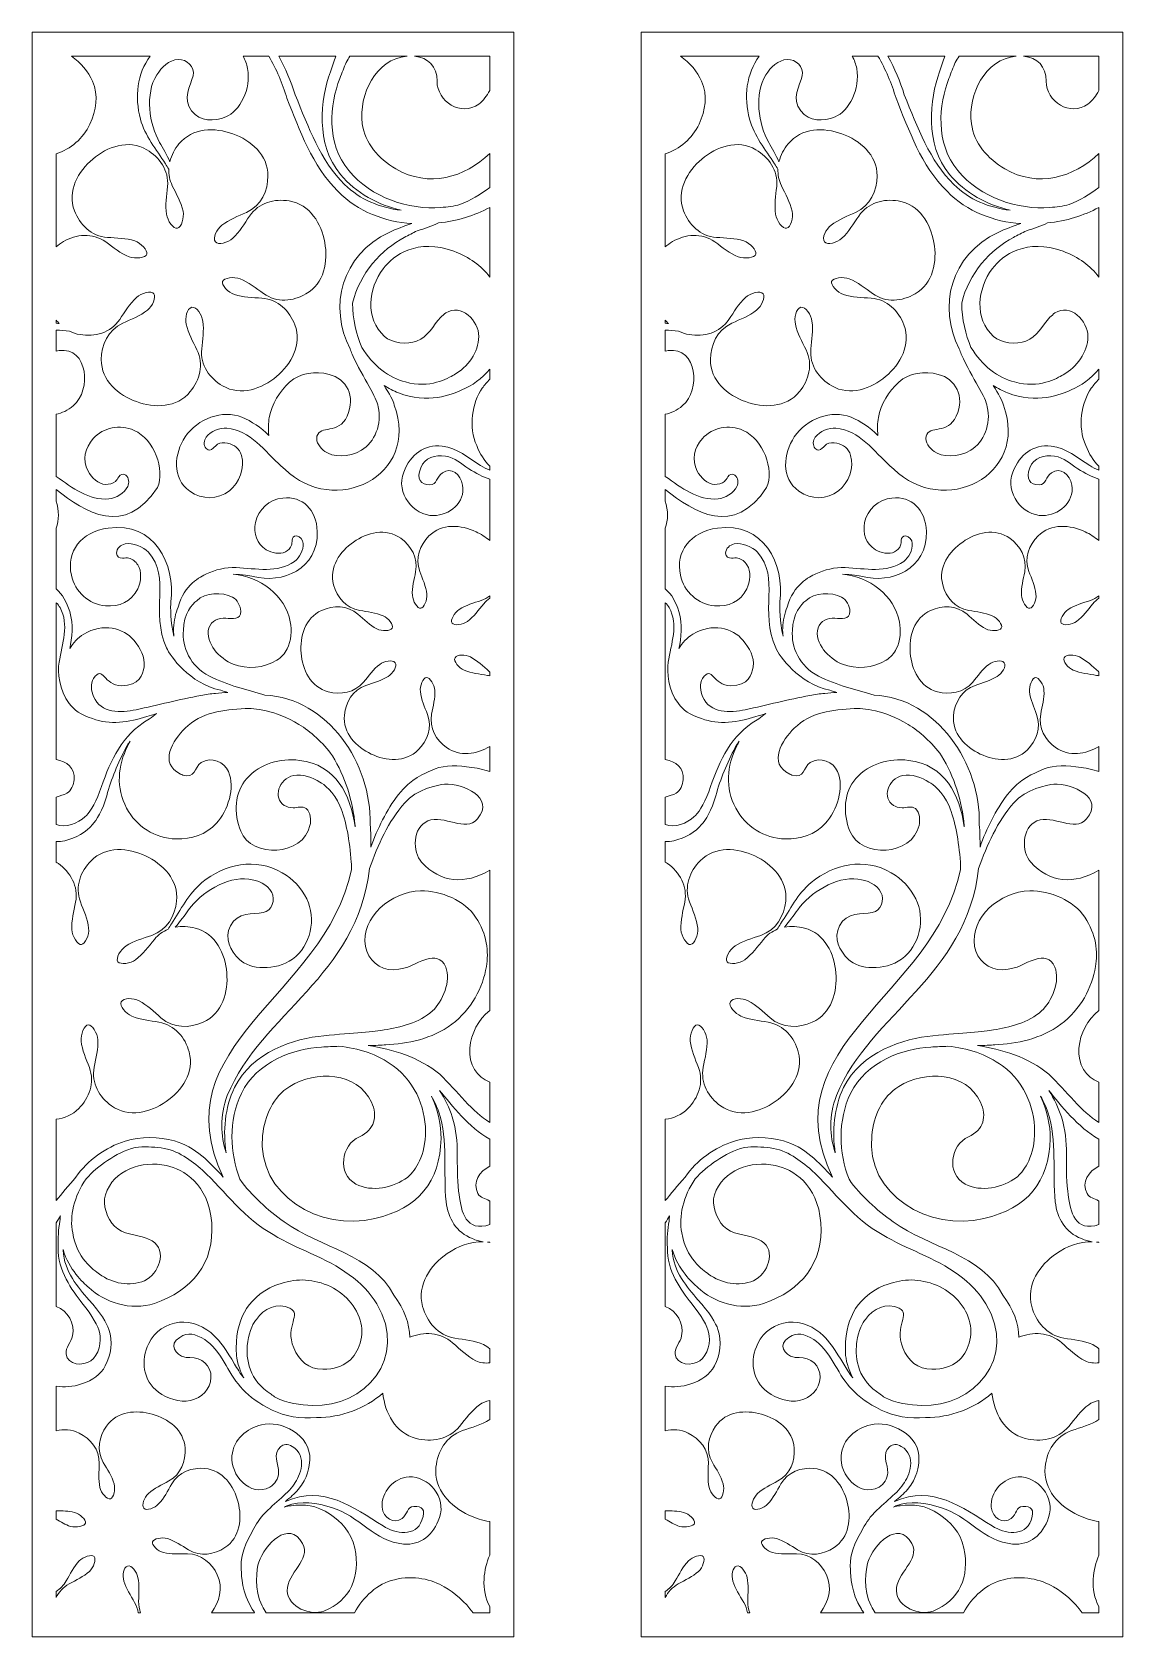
# Model space of a CAD drawing. Header units: centimetres. Extents: x -9.5 to 8.2, y -12.9 to 13.1.
import ezdxf

# ---------------------------------------------------------------- set-up
doc = ezdxf.new("R2010")
doc.units = ezdxf.units.CM
doc.header["$MEASUREMENT"] = 0
doc.layers.add('layer 1', color=7, linetype='Continuous')

msp = doc.modelspace()

# ---------------------------------------------------------------- linework, layer by layer
at = {"layer": 'layer 1', "color": 177, "lineweight": 9}
for points, knots in [([(-9.5415, 13.10926), (-9.5415, 13.10926), (-1.72763, 13.10926), (-1.72763, 13.10926), (-1.72763, 13.10926), (-1.72763, 13.10926), (-1.72763, -12.937), (-1.72763, -12.937), (-1.72763, -12.937), (-1.72763, -12.937), (-9.5415, -12.937), (-9.5415, -12.937), (-9.5415, -12.937), (-9.5415, -12.937), (-9.5415, 13.10926), (-9.5415, 13.10926)], [0, 0, 0, 0, 0.2, 0.2, 0.2, 0.2, 0.4, 0.4, 0.4, 0.4, 0.6, 0.6, 0.6, 0.6, 1, 1, 1, 1]), ([(-8.90385, 12.71857), (-8.90385, 12.71857), (-7.62715, 12.71857), (-7.62715, 12.71857), (-7.62715, 12.71857), (-7.83794, 12.43177), (-7.87919, 12.05835), (-7.78457, 11.69868), (-7.78457, 11.69868), (-7.71291, 11.42584), (-7.52443, 11.20351), (-7.37942, 10.97122), (-7.37942, 10.97122), (-7.36129, 10.94216), (-7.34233, 10.91439), (-7.32367, 10.8869), (-7.32367, 10.8869), (-7.32743, 10.79757), (-7.31056, 10.70589), (-7.26716, 10.61615), (-7.26716, 10.61615), (-7.202, 10.48111), (-7.12427, 10.34727), (-7.09333, 10.20161), (-7.09333, 10.20161), (-7.07146, 10.09764), (-7.11772, 9.94222), (-7.18268, 9.92643), (-7.18268, 9.92643), (-7.24773, 9.91052), (-7.34673, 10.048), (-7.36241, 10.15322), (-7.36241, 10.15322), (-7.38436, 10.30029), (-7.35824, 10.45299), (-7.34427, 10.60216), (-7.34427, 10.60216), (-7.31925, 10.86734), (-7.47641, 11.07978), (-7.68243, 11.20067), (-7.68243, 11.20067), (-7.97699, 11.3738), (-8.32644, 11.24886), (-8.55776, 11.04759), (-8.55776, 11.04759), (-8.79453, 10.8531), (-8.97596, 10.52936), (-8.85448, 10.20996), (-8.85448, 10.20996), (-8.76912, 9.98678), (-8.58614, 9.79642), (-8.3205, 9.77685), (-8.3205, 9.77685), (-8.17106, 9.76593), (-8.01618, 9.76622), (-7.87475, 9.72018), (-7.87475, 9.72018), (-7.77356, 9.68715), (-7.66591, 9.56344), (-7.68106, 9.50506), (-7.68106, 9.50506), (-7.69617, 9.44684), (-7.86824, 9.42392), (-7.96729, 9.46291), (-7.96729, 9.46291), (-8.1057, 9.51751), (-8.2248, 9.61646), (-8.34701, 9.70321), (-8.34701, 9.70321), (-8.56419, 9.85745), (-8.82672, 9.82745), (-9.03445, 9.70958), (-9.03445, 9.70958), (-9.07812, 9.6848), (-9.11677, 9.65578), (-9.15081, 9.62334), (-9.15081, 9.62334), (-9.15081, 9.62334), (-9.15081, 11.13575), (-9.15081, 11.13575), (-9.15081, 11.13575), (-8.91539, 11.21198), (-8.71484, 11.37856), (-8.60371, 11.61544), (-8.60371, 11.61544), (-8.49942, 11.83748), (-8.46169, 12.08117), (-8.56297, 12.31355), (-8.56297, 12.31355), (-8.62803, 12.46279), (-8.75296, 12.61624), (-8.90385, 12.71857)], [0, 0, 0, 0, 0.04166667, 0.04166667, 0.04166667, 0.04166667, 0.08333333, 0.08333333, 0.08333333, 0.08333333, 0.125, 0.125, 0.125, 0.125, 0.16666667, 0.16666667, 0.16666667, 0.16666667, 0.20833333, 0.20833333, 0.20833333, 0.20833333, 0.25, 0.25, 0.25, 0.25, 0.29166667, 0.29166667, 0.29166667, 0.29166667, 0.33333333, 0.33333333, 0.33333333, 0.33333333, 0.375, 0.375, 0.375, 0.375, 0.41666667, 0.41666667, 0.41666667, 0.41666667, 0.45833333, 0.45833333, 0.45833333, 0.45833333, 0.5, 0.5, 0.5, 0.5, 0.54166667, 0.54166667, 0.54166667, 0.54166667, 0.58333333, 0.58333333, 0.58333333, 0.58333333, 0.625, 0.625, 0.625, 0.625, 0.66666667, 0.66666667, 0.66666667, 0.66666667, 0.70833333, 0.70833333, 0.70833333, 0.70833333, 0.75, 0.75, 0.75, 0.75, 0.79166667, 0.79166667, 0.79166667, 0.79166667, 0.83333333, 0.83333333, 0.83333333, 0.83333333, 0.875, 0.875, 0.875, 0.875, 0.91666667, 0.91666667, 0.91666667, 0.91666667, 1, 1, 1, 1]), ([(-6.11845, 12.71857), (-6.11845, 12.71857), (-5.70055, 12.71857), (-5.70055, 12.71857), (-5.70055, 12.71857), (-5.57903, 12.50568), (-5.47986, 12.27763), (-5.40832, 12.03587), (-5.40832, 12.03587), (-5.19588, 11.51475), (-5.00534, 10.94601), (-4.58033, 10.52558), (-4.58033, 10.52558), (-4.25537, 10.19207), (-3.81536, 10.03132), (-3.38391, 10.00055), (-3.38391, 10.00055), (-3.50964, 9.96018), (-3.63325, 9.91406), (-3.75147, 9.85645), (-3.75147, 9.85645), (-4.52334, 9.49854), (-4.73556, 8.6448), (-4.3822, 7.97002), (-4.3822, 7.97002), (-4.37235, 7.9407), (-4.36188, 7.91216), (-4.35088, 7.88453), (-4.35088, 7.88453), (-4.16392, 7.47413), (-3.94526, 7.17973), (-3.92856, 7.0268), (-3.92856, 7.0268), (-3.85863, 6.75447), (-3.98716, 6.44569), (-4.19588, 6.32439), (-4.19588, 6.32439), (-4.40636, 6.18994), (-4.67058, 6.21701), (-4.79094, 6.30164), (-4.79094, 6.30164), (-4.86188, 6.35265), (-4.94571, 6.45368), (-4.92052, 6.54936), (-4.92052, 6.54936), (-4.87196, 6.73359), (-4.56877, 6.57422), (-4.43194, 6.87399), (-4.43194, 6.87399), (-4.28226, 7.20188), (-4.44433, 7.48131), (-4.72242, 7.55341), (-4.72242, 7.55341), (-4.94887, 7.6121), (-5.18835, 7.58371), (-5.36459, 7.42631), (-5.36459, 7.42631), (-5.53028, 7.27844), (-5.65133, 7.07505), (-5.69319, 6.8563), (-5.69319, 6.8563), (-5.71108, 6.7627), (-5.71229, 6.66577), (-5.70083, 6.56096), (-5.70083, 6.56096), (-5.82853, 6.68937), (-5.98133, 6.79468), (-6.13819, 6.85823), (-6.13819, 6.85823), (-6.45149, 6.9852), (-6.85878, 6.83678), (-7.0579, 6.53821), (-7.0579, 6.53821), (-7.23619, 6.27091), (-7.28031, 5.86529), (-6.98435, 5.65831), (-6.98435, 5.65831), (-6.77956, 5.51501), (-6.53407, 5.51706), (-6.34005, 5.66627), (-6.34005, 5.66627), (-6.17782, 5.79099), (-6.08441, 6.03998), (-6.1451, 6.23995), (-6.1451, 6.23995), (-6.17775, 6.34741), (-6.26218, 6.41395), (-6.36946, 6.43677), (-6.36946, 6.43677), (-6.42551, 6.44856), (-6.48819, 6.4484), (-6.53517, 6.41892), (-6.53517, 6.41892), (-6.55723, 6.40502), (-6.57994, 6.37758), (-6.60428, 6.35578), (-6.60428, 6.35578), (-6.63856, 6.32507), (-6.67603, 6.3056), (-6.71905, 6.35092), (-6.71905, 6.35092), (-6.76591, 6.40042), (-6.75454, 6.48478), (-6.71817, 6.53469), (-6.71817, 6.53469), (-6.6488, 6.62978), (-6.49347, 6.68849), (-6.3824, 6.67881), (-6.3824, 6.67881), (-5.99994, 6.64541), (-5.76903, 6.30631), (-5.49534, 6.05981), (-5.49534, 6.05981), (-5.48278, 6.0485), (-5.46947, 6.03721), (-5.45556, 6.02609), (-5.45556, 6.02609), (-5.45135, 6.02194), (-5.4471, 6.01787), (-5.44279, 6.01382), (-5.44279, 6.01382), (-4.64275, 5.22987), (-3.24013, 5.89736), (-3.66598, 7.05511), (-3.66598, 7.05511), (-3.68094, 7.12763), (-3.74666, 7.23832), (-3.83289, 7.37456), (-3.83289, 7.37456), (-3.7586, 7.32727), (-3.6788, 7.28725), (-3.5981, 7.25435), (-3.5981, 7.25435), (-3.13283, 7.06493), (-2.72061, 7.2273), (-2.56932, 7.30168), (-2.56932, 7.30168), (-2.40621, 7.36658), (-2.24375, 7.4847), (-2.11832, 7.63895), (-2.11832, 7.63895), (-2.11832, 7.63895), (-2.11832, 7.47534), (-2.11832, 7.47534), (-2.11832, 7.47534), (-2.16269, 7.42907), (-2.20349, 7.37988), (-2.24, 7.32882), (-2.24, 7.32882), (-2.40173, 7.10261), (-2.46795, 6.69287), (-2.32856, 6.39976), (-2.32856, 6.39976), (-2.27786, 6.26209), (-2.20585, 6.15191), (-2.11832, 6.06493), (-2.11832, 6.06493), (-2.11832, 6.06493), (-2.11832, 5.99698), (-2.11832, 5.99698), (-2.11832, 5.99698), (-2.16794, 6.01833), (-2.21691, 6.04387), (-2.26519, 6.07437), (-2.26519, 6.07437), (-2.47188, 6.20493), (-2.63609, 6.35631), (-2.89109, 6.38775), (-2.89109, 6.38775), (-3.18283, 6.42372), (-3.40132, 6.25548), (-3.51363, 5.96814), (-3.51363, 5.96814), (-3.64826, 5.62387), (-3.35283, 5.26215), (-3.0279, 5.26208), (-3.0279, 5.26208), (-2.7783, 5.26206), (-2.50835, 5.4744), (-2.55695, 5.75661), (-2.55695, 5.75661), (-2.58788, 5.93651), (-2.74577, 6.05372), (-2.88497, 5.95676), (-2.88497, 5.95676), (-2.97713, 5.89283), (-2.97579, 5.76189), (-3.08756, 5.76211), (-3.08756, 5.76211), (-3.23386, 5.7622), (-3.31013, 5.85553), (-3.23798, 6.03698), (-3.23798, 6.03698), (-3.17146, 6.20387), (-3.00101, 6.25255), (-2.83592, 6.22643), (-2.83592, 6.22643), (-2.67361, 6.20081), (-2.59264, 6.10806), (-2.45698, 6.02191), (-2.45698, 6.02191), (-2.33987, 5.94748), (-2.2288, 5.89225), (-2.11832, 5.85366), (-2.11832, 5.85366), (-2.11832, 5.85366), (-2.11832, 4.85546), (-2.11832, 4.85546), (-2.11832, 4.85546), (-2.18486, 4.91457), (-2.26137, 4.96289), (-2.33978, 4.99851), (-2.33978, 4.99851), (-2.57758, 5.1148), (-2.89676, 5.14114), (-3.10407, 4.93121), (-3.10407, 4.93121), (-3.24867, 4.78423), (-3.33257, 4.57223), (-3.25274, 4.35661), (-3.25274, 4.35661), (-3.20769, 4.23528), (-3.15194, 4.11378), (-3.1374, 3.98618), (-3.1374, 3.98618), (-3.127, 3.89484), (-3.18565, 3.7659), (-3.23691, 3.75686), (-3.23691, 3.75686), (-3.288, 3.74786), (-3.36772, 3.87486), (-3.37268, 3.96661), (-3.37268, 3.96661), (-3.37947, 4.09487), (-3.34431, 4.22395), (-3.32014, 4.35096), (-3.32014, 4.35096), (-3.27683, 4.57685), (-3.39453, 4.77219), (-3.56154, 4.89311), (-3.56154, 4.89311), (-3.80062, 5.06609), (-4.11107, 4.98743), (-4.32644, 4.83344), (-4.32644, 4.83344), (-4.546, 4.68568), (-4.72845, 4.42251), (-4.65008, 4.13796), (-4.65008, 4.13796), (-4.59532, 3.93909), (-4.45373, 3.76048), (-4.22691, 3.72192), (-4.22691, 3.72192), (-4.09941, 3.70024), (-3.96627, 3.68779), (-3.84839, 3.63652), (-3.84839, 3.63652), (-3.7643, 3.59987), (-3.66953, 3.48708), (-3.69963, 3.4358), (-3.69963, 3.4358), (-3.72963, 3.38452), (-3.86722, 3.38136), (-3.94919, 3.42299), (-3.94919, 3.42299), (-4.06357, 3.4813), (-4.15787, 3.5761), (-4.25574, 3.6607), (-4.25574, 3.6607), (-4.42975, 3.81119), (-4.65766, 3.80693), (-4.84606, 3.72269), (-4.84606, 3.72269), (-5.11531, 3.60217), (-5.20243, 3.29389), (-5.17687, 3.03045), (-5.17687, 3.03045), (-5.15853, 2.76642), (-5.02181, 2.47684), (-4.73632, 2.40238), (-4.73632, 2.40238), (-4.53667, 2.35045), (-4.311, 2.3838), (-4.16438, 2.56088), (-4.16438, 2.56088), (-4.08173, 2.66045), (-4.00443, 2.76951), (-3.90121, 2.84598), (-3.90121, 2.84598), (-3.82741, 2.90051), (-3.69583, 2.93081), (-3.65292, 2.8745), (-3.65292, 2.8745), (-3.60999, 2.81813), (-3.68962, 2.70206), (-3.76672, 2.65194), (-3.76672, 2.65194), (-3.87432, 2.58197), (-4.00375, 2.54773), (-4.12582, 2.50528), (-4.12582, 2.50528), (-4.34323, 2.4298), (-4.45345, 2.23026), (-4.47472, 2.02515), (-4.47472, 2.02515), (-4.50491, 1.73168), (-4.28147, 1.50207), (-4.04048, 1.39258), (-4.04048, 1.39258), (-3.80275, 1.27629), (-3.48365, 1.24996), (-3.27635, 1.4599), (-3.27635, 1.4599), (-3.13148, 1.60679), (-3.04756, 1.81882), (-3.12759, 2.0345), (-3.12759, 2.0345), (-3.17253, 2.15582), (-3.22838, 2.27728), (-3.24295, 2.405), (-3.24295, 2.405), (-3.25333, 2.49627), (-3.19536, 2.63108), (-3.14361, 2.63424), (-3.14361, 2.63424), (-3.09165, 2.63738), (-3.01251, 2.51622), (-3.00766, 2.42456), (-3.00766, 2.42456), (-3.00095, 2.29624), (-3.03601, 2.1672), (-3.06039, 2.04014), (-3.06039, 2.04014), (-3.1035, 1.81417), (-2.9858, 1.61889), (-2.81879, 1.498), (-2.81879, 1.498), (-2.60261, 1.34153), (-2.32816, 1.39095), (-2.11832, 1.51561), (-2.11832, 1.51561), (-2.11832, 1.51561), (-2.11832, 1.10737), (-2.11832, 1.10737), (-2.11832, 1.10737), (-2.12989, 1.11178), (-2.1415, 1.11602), (-2.15324, 1.12013), (-2.15324, 1.12013), (-2.26351, 1.1525), (-2.37868, 1.17469), (-2.49209, 1.18367), (-2.49209, 1.18367), (-2.70511, 1.22081), (-2.91739, 1.1993), (-3.06155, 1.1253), (-3.06155, 1.1253), (-3.15598, 1.08781), (-3.40279, 0.98909), (-3.5999, 0.73367), (-3.5999, 0.73367), (-3.79491, 0.481), (-3.93686, 0.18519), (-4.04561, -0.11767), (-4.04561, -0.11767), (-4.0439, -0.00016), (-4.04739, 0.122), (-4.05729, 0.24981), (-4.05729, 0.24981), (-4.03476, 1.23944), (-4.73932, 2.29614), (-5.76343, 2.34903), (-5.76343, 2.34903), (-6.04916, 2.43563), (-6.36679, 2.50518), (-6.66505, 2.65431), (-6.66505, 2.65431), (-6.97537, 2.81797), (-7.11503, 3.12959), (-7.08718, 3.40059), (-7.08718, 3.40059), (-7.08523, 3.66821), (-6.94432, 3.82659), (-6.87058, 3.88037), (-6.87058, 3.88037), (-6.73188, 4.01809), (-6.46105, 4.02176), (-6.29077, 3.9389), (-6.29077, 3.9389), (-6.21677, 3.90285), (-6.15764, 3.78917), (-6.15594, 3.70996), (-6.15594, 3.70996), (-6.15298, 3.56852), (-6.29528, 3.59129), (-6.40044, 3.59536), (-6.40044, 3.59536), (-6.51765, 3.59989), (-6.63137, 3.5617), (-6.6736, 3.43792), (-6.6736, 3.43792), (-6.71341, 3.32141), (-6.65363, 3.18012), (-6.58247, 3.08162), (-6.58247, 3.08162), (-6.51463, 2.9877), (-6.38407, 2.89097), (-6.27844, 2.85089), (-6.27844, 2.85089), (-6.04937, 2.76394), (-5.78096, 2.7856), (-5.57005, 2.9157), (-5.57005, 2.9157), (-5.495, 2.96198), (-5.44062, 3.0257), (-5.40357, 3.09879), (-5.40357, 3.09879), (-5.33677, 3.23071), (-5.32647, 3.3933), (-5.35322, 3.53972), (-5.35322, 3.53972), (-5.43091, 3.96501), (-5.85083, 4.27575), (-6.27845, 4.30953), (-6.27845, 4.30953), (-6.13495, 4.30801), (-6.00511, 4.28245), (-5.95754, 4.27484), (-5.95754, 4.27484), (-5.48496, 4.14809), (-4.89577, 4.39262), (-4.91572, 5.00365), (-4.91572, 5.00365), (-4.92821, 5.36261), (-5.15721, 5.58035), (-5.47407, 5.54686), (-5.47407, 5.54686), (-5.69328, 5.52366), (-5.87462, 5.36029), (-5.91745, 5.14863), (-5.91745, 5.14863), (-5.95308, 4.97169), (-5.89875, 4.80659), (-5.74265, 4.70859), (-5.74265, 4.70859), (-5.65872, 4.65594), (-5.51734, 4.62583), (-5.43271, 4.67274), (-5.43271, 4.67274), (-5.38853, 4.6973), (-5.34696, 4.73377), (-5.33274, 4.78055), (-5.33274, 4.78055), (-5.32608, 4.8025), (-5.32681, 4.83398), (-5.32328, 4.8626), (-5.32328, 4.8626), (-5.31826, 4.90282), (-5.30458, 4.93749), (-5.24971, 4.93226), (-5.24971, 4.93226), (-5.18985, 4.92641), (-5.14854, 4.86365), (-5.14392, 4.80941), (-5.14392, 4.80941), (-5.13503, 4.70593), (-5.20451, 4.57693), (-5.28399, 4.51906), (-5.28399, 4.51906), (-5.55787, 4.31991), (-5.90813, 4.40513), (-6.23285, 4.41771), (-6.23285, 4.41771), (-6.4039, 4.42435), (-6.56956, 4.38293), (-6.71045, 4.31662), (-6.71045, 4.31662), (-6.81394, 4.26794), (-7.07105, 4.14512), (-7.17386, 3.77792), (-7.17386, 3.77792), (-7.21484, 3.67454), (-7.23878, 3.55947), (-7.24638, 3.43493), (-7.24638, 3.43493), (-7.24885, 3.39446), (-7.24679, 3.35083), (-7.24064, 3.30531), (-7.24064, 3.30531), (-7.29802, 3.53482), (-7.29608, 3.78355), (-7.29206, 3.86092), (-7.29206, 3.86092), (-7.21183, 4.47393), (-7.56072, 5.17181), (-8.30524, 5.05938), (-8.30524, 5.05938), (-8.74889, 4.99609), (-8.98849, 4.68293), (-8.90468, 4.29436), (-8.90468, 4.29436), (-8.84667, 4.0254), (-8.61979, 3.82227), (-8.35151, 3.79738), (-8.35151, 3.79738), (-8.12727, 3.77665), (-7.92966, 3.86613), (-7.82889, 4.07292), (-7.82889, 4.07292), (-7.77477, 4.18405), (-7.75627, 4.36337), (-7.82581, 4.46216), (-7.82581, 4.46216), (-7.86217, 4.51363), (-7.91285, 4.5604), (-7.97282, 4.57182), (-7.97282, 4.57182), (-8.00098, 4.57712), (-8.03991, 4.57198), (-8.0759, 4.57257), (-8.0759, 4.57257), (-8.12649, 4.57346), (-8.17129, 4.58583), (-8.17213, 4.6546), (-8.17213, 4.6546), (-8.17286, 4.72961), (-8.10051, 4.78914), (-8.03381, 4.80216), (-8.03381, 4.80216), (-7.90669, 4.827), (-7.73734, 4.75802), (-7.65496, 4.66716), (-7.65496, 4.66716), (-7.28326, 4.25658), (-7.63067, 3.7077), (-7.35965, 3.11472), (-7.35965, 3.11472), (-7.3045, 2.98208), (-6.99025, 2.53887), (-6.48182, 2.42789), (-6.48182, 2.42789), (-6.44327, 2.41452), (-6.40529, 2.40234), (-6.36792, 2.39106), (-6.36792, 2.39106), (-6.43342, 2.38844), (-6.49902, 2.38287), (-6.56435, 2.3747), (-6.56435, 2.3747), (-6.64429, 2.37255), (-6.72451, 2.3628), (-6.80372, 2.34194), (-6.80372, 2.34194), (-7.15684, 2.2782), (-7.50327, 2.1851), (-7.85416, 2.11094), (-7.85416, 2.11094), (-8.09523, 2.05998), (-8.42911, 2.0471), (-8.5452, 2.32619), (-8.5452, 2.32619), (-8.57962, 2.40905), (-8.60182, 2.53761), (-8.54718, 2.61714), (-8.54718, 2.61714), (-8.38584, 2.85187), (-8.38424, 2.49714), (-8.09055, 2.50157), (-8.09055, 2.50157), (-7.79687, 2.50598), (-7.74598, 2.67415), (-7.72592, 2.80817), (-7.72592, 2.80817), (-7.70106, 2.9743), (-7.78559, 3.10787), (-7.89188, 3.23925), (-7.89188, 3.23925), (-8.05333, 3.43878), (-8.39303, 3.52493), (-8.70372, 3.3385), (-8.70372, 3.3385), (-8.80099, 3.28013), (-8.87643, 3.19864), (-8.93012, 3.10387), (-8.93012, 3.10387), (-8.89517, 3.27979), (-8.86558, 3.49017), (-8.93119, 3.70343), (-8.93119, 3.70343), (-8.97856, 3.85737), (-9.04551, 3.98584), (-9.15081, 4.07162), (-9.15081, 4.07162), (-9.15081, 4.07162), (-9.15081, 5.05881), (-9.15081, 5.05881), (-9.15081, 5.05881), (-9.1026, 5.1909), (-9.10232, 5.34295), (-9.15081, 5.49777), (-9.15081, 5.49777), (-9.15081, 5.49777), (-9.15081, 5.68681), (-9.15081, 5.68681), (-9.15081, 5.68681), (-8.68486, 5.31041), (-8.03552, 4.91105), (-7.50723, 5.71534), (-7.50723, 5.71534), (-7.38043, 6.01054), (-7.55914, 6.49597), (-7.88776, 6.64579), (-7.88776, 6.64579), (-8.11517, 6.74951), (-8.38634, 6.69443), (-8.55006, 6.51248), (-8.55006, 6.51248), (-8.68688, 6.36034), (-8.72892, 6.16781), (-8.63294, 5.98217), (-8.63294, 5.98217), (-8.58132, 5.88244), (-8.46071, 5.7716), (-8.35105, 5.76864), (-8.35105, 5.76864), (-8.29379, 5.76723), (-8.23217, 5.77874), (-8.19135, 5.81628), (-8.19135, 5.81628), (-8.17217, 5.83393), (-8.15479, 5.86503), (-8.13487, 5.89094), (-8.13487, 5.89094), (-8.10672, 5.92734), (-8.07342, 5.95328), (-8.02289, 5.91654), (-8.02289, 5.91654), (-7.96782, 5.87636), (-7.96368, 5.79133), (-7.9904, 5.73566), (-7.9904, 5.73566), (-8.04132, 5.62955), (-8.18344, 5.54361), (-8.29438, 5.53294), (-8.29438, 5.53294), (-8.62401, 5.50138), (-8.88407, 5.71397), (-9.15081, 5.89669), (-9.15081, 5.89669), (-9.15081, 5.89669), (-9.15081, 6.90854), (-9.15081, 6.90854), (-9.15081, 6.90854), (-9.05941, 6.9244), (-8.96576, 6.96603), (-8.87026, 7.04726), (-8.87026, 7.04726), (-8.72223, 7.17327), (-8.66454, 7.41405), (-8.69809, 7.60403), (-8.69809, 7.60403), (-8.73466, 7.81007), (-8.8654, 7.97081), (-9.10486, 7.94003), (-9.10486, 7.94003), (-9.12121, 7.93793), (-9.13648, 7.9345), (-9.15081, 7.92991), (-9.15081, 7.92991), (-9.15081, 7.92991), (-9.15081, 8.27153), (-9.15081, 8.27153), (-9.15081, 8.27153), (-9.07987, 8.26958), (-9.00834, 8.26284), (-8.93686, 8.25604), (-8.93686, 8.25604), (-8.88387, 8.22904), (-8.82574, 8.20952), (-8.76238, 8.19929), (-8.76238, 8.19929), (-8.52645, 8.16139), (-8.27015, 8.22459), (-8.12031, 8.44503), (-8.12031, 8.44503), (-8.03622, 8.56904), (-7.95908, 8.70324), (-7.84833, 8.80272), (-7.84833, 8.80272), (-7.76928, 8.87385), (-7.60494, 8.9194), (-7.56531, 8.86305), (-7.56531, 8.86305), (-7.52556, 8.80672), (-7.58858, 8.66031), (-7.67184, 8.59401), (-7.67184, 8.59401), (-7.78826, 8.50145), (-7.93358, 8.44758), (-8.06982, 8.38529), (-8.06982, 8.38529), (-8.31206, 8.27425), (-8.41726, 8.03208), (-8.4191, 7.79317), (-8.4191, 7.79317), (-8.42158, 7.4514), (-8.13873, 7.21125), (-7.84886, 7.11159), (-7.84886, 7.11159), (-7.56178, 7.00385), (-7.19079, 7.00861), (-6.97512, 7.27361), (-6.97512, 7.27361), (-6.82422, 7.45889), (-6.75086, 7.71263), (-6.86694, 7.95244), (-6.86694, 7.95244), (-6.93205, 8.08732), (-7.00988, 8.22131), (-7.04075, 8.36695), (-7.04075, 8.36695), (-7.0628, 8.47096), (-7.03124, 8.62411), (-6.95137, 8.64229), (-6.95137, 8.64229), (-6.87145, 8.66019), (-6.78726, 8.52051), (-6.77163, 8.41534), (-6.77163, 8.41534), (-6.74963, 8.26817), (-6.7759, 8.11541), (-6.78978, 7.96629), (-6.78978, 7.96629), (-6.8149, 7.70098), (-6.65774, 7.48889), (-6.45177, 7.36786), (-6.45177, 7.36786), (-6.15705, 7.19478), (-5.80773, 7.31966), (-5.57648, 7.52099), (-5.57648, 7.52099), (-5.33934, 7.71566), (-5.15814, 8.0392), (-5.27981, 8.35849), (-5.27981, 8.35849), (-5.36473, 8.58184), (-5.54796, 8.7721), (-5.81355, 8.79157), (-5.81355, 8.79157), (-5.96309, 8.8027), (-6.11788, 8.80231), (-6.25937, 8.84835), (-6.25937, 8.84835), (-6.36059, 8.8813), (-6.47479, 9.00719), (-6.45307, 9.06331), (-6.45307, 9.06331), (-6.43141, 9.11955), (-6.26577, 9.1446), (-6.16676, 9.10561), (-6.16676, 9.10561), (-6.0284, 9.05101), (-5.90924, 8.952), (-5.78733, 8.8653), (-5.78733, 8.8653), (-5.56986, 8.71113), (-5.30759, 8.74118), (-5.09983, 8.85893), (-5.09983, 8.85893), (-4.80245, 9.02762), (-4.73598, 9.39256), (-4.79458, 9.69354), (-4.79458, 9.69354), (-4.84468, 9.99599), (-5.03438, 10.31483), (-5.37172, 10.36922), (-5.37172, 10.36922), (-5.60772, 10.40712), (-5.86385, 10.34384), (-6.01379, 10.12355), (-6.01379, 10.12355), (-6.09792, 9.99954), (-6.17511, 9.86526), (-6.28586, 9.76584), (-6.28586, 9.76584), (-6.36482, 9.69461), (-6.52222, 9.64415), (-6.56888, 9.70557), (-6.56888, 9.70557), (-6.6154, 9.76686), (-6.54552, 9.9082), (-6.46221, 9.97456), (-6.46221, 9.97456), (-6.34582, 10.06725), (-6.20041, 10.1208), (-6.06451, 10.18323), (-6.06451, 10.18323), (-5.82224, 10.29424), (-5.71692, 10.53661), (-5.715, 10.77539), (-5.715, 10.77539), (-5.71252, 11.11716), (-5.99542, 11.35721), (-6.28529, 11.45687), (-6.28529, 11.45687), (-6.57223, 11.56484), (-6.94318, 11.55995), (-7.15909, 11.29481), (-7.15909, 11.29481), (-7.22797, 11.21014), (-7.28064, 11.11117), (-7.30651, 11.0058), (-7.30651, 11.0058), (-7.35429, 11.11072), (-7.4244, 11.23484), (-7.47311, 11.31919), (-7.47311, 11.31919), (-7.64122, 11.60996), (-7.71432, 12.10856), (-7.51952, 12.41515), (-7.51952, 12.41515), (-7.44103, 12.53868), (-7.32546, 12.65759), (-7.16902, 12.66474), (-7.16902, 12.66474), (-7.03638, 12.67079), (-6.89456, 12.54316), (-6.93015, 12.40093), (-6.93015, 12.40093), (-6.97123, 12.23691), (-7.11384, 12.03187), (-6.95365, 11.82894), (-6.95365, 11.82894), (-6.81217, 11.64961), (-6.59058, 11.65885), (-6.39749, 11.73374), (-6.39749, 11.73374), (-6.17584, 11.81984), (-5.9829, 12.18607), (-6.04598, 12.51787), (-6.04598, 12.51787), (-6.05946, 12.58893), (-6.08441, 12.65628), (-6.11845, 12.71857)], [0, 0, 0, 0, 0.00471698, 0.00471698, 0.00471698, 0.00471698, 0.00943396, 0.00943396, 0.00943396, 0.00943396, 0.01415094, 0.01415094, 0.01415094, 0.01415094, 0.01886792, 0.01886792, 0.01886792, 0.01886792, 0.02358491, 0.02358491, 0.02358491, 0.02358491, 0.02830189, 0.02830189, 0.02830189, 0.02830189, 0.03301887, 0.03301887, 0.03301887, 0.03301887, 0.03773585, 0.03773585, 0.03773585, 0.03773585, 0.04245283, 0.04245283, 0.04245283, 0.04245283, 0.04716981, 0.04716981, 0.04716981, 0.04716981, 0.05188679, 0.05188679, 0.05188679, 0.05188679, 0.05660377, 0.05660377, 0.05660377, 0.05660377, 0.06132075, 0.06132075, 0.06132075, 0.06132075, 0.06603774, 0.06603774, 0.06603774, 0.06603774, 0.07075472, 0.07075472, 0.07075472, 0.07075472, 0.0754717, 0.0754717, 0.0754717, 0.0754717, 0.08018868, 0.08018868, 0.08018868, 0.08018868, 0.08490566, 0.08490566, 0.08490566, 0.08490566, 0.08962264, 0.08962264, 0.08962264, 0.08962264, 0.09433962, 0.09433962, 0.09433962, 0.09433962, 0.0990566, 0.0990566, 0.0990566, 0.0990566, 0.10377358, 0.10377358, 0.10377358, 0.10377358, 0.10849057, 0.10849057, 0.10849057, 0.10849057, 0.11320755, 0.11320755, 0.11320755, 0.11320755, 0.11792453, 0.11792453, 0.11792453, 0.11792453, 0.12264151, 0.12264151, 0.12264151, 0.12264151, 0.12735849, 0.12735849, 0.12735849, 0.12735849, 0.13207547, 0.13207547, 0.13207547, 0.13207547, 0.13679245, 0.13679245, 0.13679245, 0.13679245, 0.14150943, 0.14150943, 0.14150943, 0.14150943, 0.14622642, 0.14622642, 0.14622642, 0.14622642, 0.1509434, 0.1509434, 0.1509434, 0.1509434, 0.15566038, 0.15566038, 0.15566038, 0.15566038, 0.16037736, 0.16037736, 0.16037736, 0.16037736, 0.16509434, 0.16509434, 0.16509434, 0.16509434, 0.16981132, 0.16981132, 0.16981132, 0.16981132, 0.1745283, 0.1745283, 0.1745283, 0.1745283, 0.17924528, 0.17924528, 0.17924528, 0.17924528, 0.18396226, 0.18396226, 0.18396226, 0.18396226, 0.18867925, 0.18867925, 0.18867925, 0.18867925, 0.19339623, 0.19339623, 0.19339623, 0.19339623, 0.19811321, 0.19811321, 0.19811321, 0.19811321, 0.20283019, 0.20283019, 0.20283019, 0.20283019, 0.20754717, 0.20754717, 0.20754717, 0.20754717, 0.21226415, 0.21226415, 0.21226415, 0.21226415, 0.21698113, 0.21698113, 0.21698113, 0.21698113, 0.22169811, 0.22169811, 0.22169811, 0.22169811, 0.22641509, 0.22641509, 0.22641509, 0.22641509, 0.23113208, 0.23113208, 0.23113208, 0.23113208, 0.23584906, 0.23584906, 0.23584906, 0.23584906, 0.24056604, 0.24056604, 0.24056604, 0.24056604, 0.24528302, 0.24528302, 0.24528302, 0.24528302, 0.25, 0.25, 0.25, 0.25, 0.25471698, 0.25471698, 0.25471698, 0.25471698, 0.25943396, 0.25943396, 0.25943396, 0.25943396, 0.26415094, 0.26415094, 0.26415094, 0.26415094, 0.26886792, 0.26886792, 0.26886792, 0.26886792, 0.27358491, 0.27358491, 0.27358491, 0.27358491, 0.27830189, 0.27830189, 0.27830189, 0.27830189, 0.28301887, 0.28301887, 0.28301887, 0.28301887, 0.28773585, 0.28773585, 0.28773585, 0.28773585, 0.29245283, 0.29245283, 0.29245283, 0.29245283, 0.29716981, 0.29716981, 0.29716981, 0.29716981, 0.30188679, 0.30188679, 0.30188679, 0.30188679, 0.30660377, 0.30660377, 0.30660377, 0.30660377, 0.31132075, 0.31132075, 0.31132075, 0.31132075, 0.31603774, 0.31603774, 0.31603774, 0.31603774, 0.32075472, 0.32075472, 0.32075472, 0.32075472, 0.3254717, 0.3254717, 0.3254717, 0.3254717, 0.33018868, 0.33018868, 0.33018868, 0.33018868, 0.33490566, 0.33490566, 0.33490566, 0.33490566, 0.33962264, 0.33962264, 0.33962264, 0.33962264, 0.34433962, 0.34433962, 0.34433962, 0.34433962, 0.3490566, 0.3490566, 0.3490566, 0.3490566, 0.35377358, 0.35377358, 0.35377358, 0.35377358, 0.35849057, 0.35849057, 0.35849057, 0.35849057, 0.36320755, 0.36320755, 0.36320755, 0.36320755, 0.36792453, 0.36792453, 0.36792453, 0.36792453, 0.37264151, 0.37264151, 0.37264151, 0.37264151, 0.37735849, 0.37735849, 0.37735849, 0.37735849, 0.38207547, 0.38207547, 0.38207547, 0.38207547, 0.38679245, 0.38679245, 0.38679245, 0.38679245, 0.39150943, 0.39150943, 0.39150943, 0.39150943, 0.39622642, 0.39622642, 0.39622642, 0.39622642, 0.4009434, 0.4009434, 0.4009434, 0.4009434, 0.40566038, 0.40566038, 0.40566038, 0.40566038, 0.41037736, 0.41037736, 0.41037736, 0.41037736, 0.41509434, 0.41509434, 0.41509434, 0.41509434, 0.41981132, 0.41981132, 0.41981132, 0.41981132, 0.4245283, 0.4245283, 0.4245283, 0.4245283, 0.42924528, 0.42924528, 0.42924528, 0.42924528, 0.43396226, 0.43396226, 0.43396226, 0.43396226, 0.43867925, 0.43867925, 0.43867925, 0.43867925, 0.44339623, 0.44339623, 0.44339623, 0.44339623, 0.44811321, 0.44811321, 0.44811321, 0.44811321, 0.45283019, 0.45283019, 0.45283019, 0.45283019, 0.45754717, 0.45754717, 0.45754717, 0.45754717, 0.46226415, 0.46226415, 0.46226415, 0.46226415, 0.46698113, 0.46698113, 0.46698113, 0.46698113, 0.47169811, 0.47169811, 0.47169811, 0.47169811, 0.47641509, 0.47641509, 0.47641509, 0.47641509, 0.48113208, 0.48113208, 0.48113208, 0.48113208, 0.48584906, 0.48584906, 0.48584906, 0.48584906, 0.49056604, 0.49056604, 0.49056604, 0.49056604, 0.49528302, 0.49528302, 0.49528302, 0.49528302, 0.5, 0.5, 0.5, 0.5, 0.50471698, 0.50471698, 0.50471698, 0.50471698, 0.50943396, 0.50943396, 0.50943396, 0.50943396, 0.51415094, 0.51415094, 0.51415094, 0.51415094, 0.51886792, 0.51886792, 0.51886792, 0.51886792, 0.52358491, 0.52358491, 0.52358491, 0.52358491, 0.52830189, 0.52830189, 0.52830189, 0.52830189, 0.53301887, 0.53301887, 0.53301887, 0.53301887, 0.53773585, 0.53773585, 0.53773585, 0.53773585, 0.54245283, 0.54245283, 0.54245283, 0.54245283, 0.54716981, 0.54716981, 0.54716981, 0.54716981, 0.55188679, 0.55188679, 0.55188679, 0.55188679, 0.55660377, 0.55660377, 0.55660377, 0.55660377, 0.56132075, 0.56132075, 0.56132075, 0.56132075, 0.56603774, 0.56603774, 0.56603774, 0.56603774, 0.57075472, 0.57075472, 0.57075472, 0.57075472, 0.5754717, 0.5754717, 0.5754717, 0.5754717, 0.58018868, 0.58018868, 0.58018868, 0.58018868, 0.58490566, 0.58490566, 0.58490566, 0.58490566, 0.58962264, 0.58962264, 0.58962264, 0.58962264, 0.59433962, 0.59433962, 0.59433962, 0.59433962, 0.5990566, 0.5990566, 0.5990566, 0.5990566, 0.60377358, 0.60377358, 0.60377358, 0.60377358, 0.60849057, 0.60849057, 0.60849057, 0.60849057, 0.61320755, 0.61320755, 0.61320755, 0.61320755, 0.61792453, 0.61792453, 0.61792453, 0.61792453, 0.62264151, 0.62264151, 0.62264151, 0.62264151, 0.62735849, 0.62735849, 0.62735849, 0.62735849, 0.63207547, 0.63207547, 0.63207547, 0.63207547, 0.63679245, 0.63679245, 0.63679245, 0.63679245, 0.64150943, 0.64150943, 0.64150943, 0.64150943, 0.64622642, 0.64622642, 0.64622642, 0.64622642, 0.6509434, 0.6509434, 0.6509434, 0.6509434, 0.65566038, 0.65566038, 0.65566038, 0.65566038, 0.66037736, 0.66037736, 0.66037736, 0.66037736, 0.66509434, 0.66509434, 0.66509434, 0.66509434, 0.66981132, 0.66981132, 0.66981132, 0.66981132, 0.6745283, 0.6745283, 0.6745283, 0.6745283, 0.67924528, 0.67924528, 0.67924528, 0.67924528, 0.68396226, 0.68396226, 0.68396226, 0.68396226, 0.68867925, 0.68867925, 0.68867925, 0.68867925, 0.69339623, 0.69339623, 0.69339623, 0.69339623, 0.69811321, 0.69811321, 0.69811321, 0.69811321, 0.70283019, 0.70283019, 0.70283019, 0.70283019, 0.70754717, 0.70754717, 0.70754717, 0.70754717, 0.71226415, 0.71226415, 0.71226415, 0.71226415, 0.71698113, 0.71698113, 0.71698113, 0.71698113, 0.72169811, 0.72169811, 0.72169811, 0.72169811, 0.72641509, 0.72641509, 0.72641509, 0.72641509, 0.73113208, 0.73113208, 0.73113208, 0.73113208, 0.73584906, 0.73584906, 0.73584906, 0.73584906, 0.74056604, 0.74056604, 0.74056604, 0.74056604, 0.74528302, 0.74528302, 0.74528302, 0.74528302, 0.75, 0.75, 0.75, 0.75, 0.75471698, 0.75471698, 0.75471698, 0.75471698, 0.75943396, 0.75943396, 0.75943396, 0.75943396, 0.76415094, 0.76415094, 0.76415094, 0.76415094, 0.76886792, 0.76886792, 0.76886792, 0.76886792, 0.77358491, 0.77358491, 0.77358491, 0.77358491, 0.77830189, 0.77830189, 0.77830189, 0.77830189, 0.78301887, 0.78301887, 0.78301887, 0.78301887, 0.78773585, 0.78773585, 0.78773585, 0.78773585, 0.79245283, 0.79245283, 0.79245283, 0.79245283, 0.79716981, 0.79716981, 0.79716981, 0.79716981, 0.80188679, 0.80188679, 0.80188679, 0.80188679, 0.80660377, 0.80660377, 0.80660377, 0.80660377, 0.81132075, 0.81132075, 0.81132075, 0.81132075, 0.81603774, 0.81603774, 0.81603774, 0.81603774, 0.82075472, 0.82075472, 0.82075472, 0.82075472, 0.8254717, 0.8254717, 0.8254717, 0.8254717, 0.83018868, 0.83018868, 0.83018868, 0.83018868, 0.83490566, 0.83490566, 0.83490566, 0.83490566, 0.83962264, 0.83962264, 0.83962264, 0.83962264, 0.84433962, 0.84433962, 0.84433962, 0.84433962, 0.8490566, 0.8490566, 0.8490566, 0.8490566, 0.85377358, 0.85377358, 0.85377358, 0.85377358, 0.85849057, 0.85849057, 0.85849057, 0.85849057, 0.86320755, 0.86320755, 0.86320755, 0.86320755, 0.86792453, 0.86792453, 0.86792453, 0.86792453, 0.87264151, 0.87264151, 0.87264151, 0.87264151, 0.87735849, 0.87735849, 0.87735849, 0.87735849, 0.88207547, 0.88207547, 0.88207547, 0.88207547, 0.88679245, 0.88679245, 0.88679245, 0.88679245, 0.89150943, 0.89150943, 0.89150943, 0.89150943, 0.89622642, 0.89622642, 0.89622642, 0.89622642, 0.9009434, 0.9009434, 0.9009434, 0.9009434, 0.90566038, 0.90566038, 0.90566038, 0.90566038, 0.91037736, 0.91037736, 0.91037736, 0.91037736, 0.91509434, 0.91509434, 0.91509434, 0.91509434, 0.91981132, 0.91981132, 0.91981132, 0.91981132, 0.9245283, 0.9245283, 0.9245283, 0.9245283, 0.92924528, 0.92924528, 0.92924528, 0.92924528, 0.93396226, 0.93396226, 0.93396226, 0.93396226, 0.93867925, 0.93867925, 0.93867925, 0.93867925, 0.94339623, 0.94339623, 0.94339623, 0.94339623, 0.94811321, 0.94811321, 0.94811321, 0.94811321, 0.95283019, 0.95283019, 0.95283019, 0.95283019, 0.95754717, 0.95754717, 0.95754717, 0.95754717, 0.96226415, 0.96226415, 0.96226415, 0.96226415, 0.96698113, 0.96698113, 0.96698113, 0.96698113, 0.97169811, 0.97169811, 0.97169811, 0.97169811, 0.97641509, 0.97641509, 0.97641509, 0.97641509, 0.98113208, 0.98113208, 0.98113208, 0.98113208, 0.98584906, 0.98584906, 0.98584906, 0.98584906, 0.99056604, 0.99056604, 0.99056604, 0.99056604, 1, 1, 1, 1]), ([(-5.53955, 12.71857), (-5.53955, 12.71857), (-4.6143, 12.71857), (-4.6143, 12.71857), (-4.6143, 12.71857), (-4.64246, 12.63916), (-4.67208, 12.55438), (-4.70256, 12.46466), (-4.70256, 12.46466), (-4.86169, 12.01926), (-4.94692, 11.29297), (-4.54056, 10.79917), (-4.54056, 10.79917), (-4.28615, 10.49614), (-3.92239, 10.30344), (-3.55632, 10.21716), (-3.55632, 10.21716), (-3.89608, 10.26017), (-4.22237, 10.38658), (-4.47131, 10.63817), (-4.47131, 10.63817), (-4.86269, 11.0169), (-5.05796, 11.56716), (-5.27326, 12.08999), (-5.27326, 12.08999), (-5.33991, 12.30975), (-5.43009, 12.51986), (-5.53955, 12.71857)], [0, 0, 0, 0, 0.125, 0.125, 0.125, 0.125, 0.25, 0.25, 0.25, 0.25, 0.375, 0.375, 0.375, 0.375, 0.5, 0.5, 0.5, 0.5, 0.625, 0.625, 0.625, 0.625, 0.75, 0.75, 0.75, 0.75, 1, 1, 1, 1]), ([(-4.38487, 12.71857), (-4.38487, 12.71857), (-3.45943, 12.71857), (-3.45943, 12.71857), (-3.45943, 12.71857), (-3.96607, 12.67365), (-4.24607, 12.09627), (-4.18462, 11.62258), (-4.18462, 11.62258), (-4.14363, 11.30752), (-3.92244, 11.05389), (-3.64257, 10.89009), (-3.64257, 10.89009), (-3.10903, 10.57766), (-2.52018, 10.74588), (-2.11832, 11.14106), (-2.11832, 11.14106), (-2.11832, 11.14106), (-2.11832, 10.58698), (-2.11832, 10.58698), (-2.11832, 10.58698), (-2.26932, 10.47586), (-2.42768, 10.37865), (-2.6006, 10.31062), (-2.6006, 10.31062), (-2.69883, 10.28581), (-2.80274, 10.269), (-2.91152, 10.26357), (-2.91152, 10.26357), (-3.42274, 10.22106), (-4.04223, 10.41911), (-4.40495, 10.86161), (-4.40495, 10.86161), (-4.77813, 11.30853), (-4.71141, 11.93657), (-4.55012, 12.35734), (-4.55012, 12.35734), (-4.5151, 12.44808), (-4.48006, 12.5349), (-4.44591, 12.61717), (-4.44591, 12.61717), (-4.42675, 12.6514), (-4.40637, 12.68526), (-4.38487, 12.71857)], [0, 0, 0, 0, 0.08333333, 0.08333333, 0.08333333, 0.08333333, 0.16666667, 0.16666667, 0.16666667, 0.16666667, 0.25, 0.25, 0.25, 0.25, 0.33333333, 0.33333333, 0.33333333, 0.33333333, 0.41666667, 0.41666667, 0.41666667, 0.41666667, 0.5, 0.5, 0.5, 0.5, 0.58333333, 0.58333333, 0.58333333, 0.58333333, 0.66666667, 0.66666667, 0.66666667, 0.66666667, 0.75, 0.75, 0.75, 0.75, 0.83333333, 0.83333333, 0.83333333, 0.83333333, 1, 1, 1, 1]), ([(-3.33791, 12.71857), (-3.33791, 12.71857), (-2.11832, 12.71857), (-2.11832, 12.71857), (-2.11832, 12.71857), (-2.11832, 12.71857), (-2.11832, 12.16262), (-2.11832, 12.16262), (-2.11832, 12.16262), (-2.16175, 12.07457), (-2.22104, 11.99705), (-2.2966, 11.94064), (-2.2966, 11.94064), (-2.57803, 11.7305), (-2.97445, 11.98482), (-2.97197, 12.31059), (-2.97197, 12.31059), (-2.97014, 12.55511), (-3.11934, 12.6973), (-3.33791, 12.71857)], [0, 0, 0, 0, 0.16666667, 0.16666667, 0.16666667, 0.16666667, 0.33333333, 0.33333333, 0.33333333, 0.33333333, 0.5, 0.5, 0.5, 0.5, 0.66666667, 0.66666667, 0.66666667, 0.66666667, 1, 1, 1, 1]), ([(-2.11832, 10.26333), (-2.11832, 10.26333), (-2.11832, 9.1343), (-2.11832, 9.1343), (-2.11832, 9.1343), (-2.25258, 9.31505), (-2.44502, 9.45839), (-2.69843, 9.55131), (-2.69843, 9.55131), (-3.28932, 9.76795), (-3.67899, 9.49273), (-3.84572, 9.2691), (-3.84572, 9.2691), (-4.08858, 8.94336), (-4.14345, 8.46291), (-3.82571, 8.16962), (-3.82571, 8.16962), (-3.70341, 8.05667), (-3.45425, 8.03661), (-3.30349, 8.0925), (-3.30349, 8.0925), (-3.11515, 8.16225), (-3.0396, 8.34727), (-2.91123, 8.47997), (-2.91123, 8.47997), (-2.88622, 8.50572), (-2.85924, 8.52963), (-2.82908, 8.5502), (-2.82908, 8.5502), (-2.58481, 8.71681), (-2.2916, 8.41873), (-2.29473, 8.16832), (-2.29473, 8.16832), (-2.29796, 7.91012), (-2.47585, 7.67039), (-2.69508, 7.5484), (-2.69508, 7.5484), (-2.79879, 7.49071), (-3.08699, 7.31665), (-3.48497, 7.43184), (-3.48497, 7.43184), (-3.74534, 7.49063), (-4.01729, 7.69938), (-4.19238, 7.99291), (-4.19238, 7.99291), (-4.27759, 8.19829), (-4.34382, 8.45056), (-4.34156, 8.71133), (-4.34156, 8.71133), (-4.23407, 9.18974), (-3.86839, 9.58338), (-3.50389, 9.77706), (-3.50389, 9.77706), (-3.43563, 9.81334), (-3.36456, 9.8493), (-3.29227, 9.88457), (-3.29227, 9.88457), (-3.17219, 9.9223), (-3.0554, 9.96081), (-2.95128, 10.01105), (-2.95128, 10.01105), (-2.64361, 10.03971), (-2.36539, 10.13039), (-2.11832, 10.26333)], [0, 0, 0, 0, 0.05882353, 0.05882353, 0.05882353, 0.05882353, 0.11764706, 0.11764706, 0.11764706, 0.11764706, 0.17647059, 0.17647059, 0.17647059, 0.17647059, 0.23529412, 0.23529412, 0.23529412, 0.23529412, 0.29411765, 0.29411765, 0.29411765, 0.29411765, 0.35294118, 0.35294118, 0.35294118, 0.35294118, 0.41176471, 0.41176471, 0.41176471, 0.41176471, 0.47058824, 0.47058824, 0.47058824, 0.47058824, 0.52941176, 0.52941176, 0.52941176, 0.52941176, 0.58823529, 0.58823529, 0.58823529, 0.58823529, 0.64705882, 0.64705882, 0.64705882, 0.64705882, 0.70588235, 0.70588235, 0.70588235, 0.70588235, 0.76470588, 0.76470588, 0.76470588, 0.76470588, 0.82352941, 0.82352941, 0.82352941, 0.82352941, 0.88235294, 0.88235294, 0.88235294, 0.88235294, 1, 1, 1, 1]), ([(-9.15081, 8.38391), (-9.15081, 8.38391), (-9.15081, 8.43409), (-9.15081, 8.43409), (-9.15081, 8.43409), (-9.13519, 8.41449), (-9.11865, 8.39569), (-9.10118, 8.37787), (-9.10118, 8.37787), (-9.11759, 8.38018), (-9.13414, 8.38222), (-9.15081, 8.38391)], [0, 0, 0, 0, 0.25, 0.25, 0.25, 0.25, 0.5, 0.5, 0.5, 0.5, 1, 1, 1, 1]), ([(-2.11832, 3.95841), (-2.11832, 3.95841), (-2.11832, 3.92035), (-2.11832, 3.92035), (-2.11832, 3.92035), (-2.15348, 3.89584), (-2.18626, 3.86597), (-2.21586, 3.83025), (-2.21586, 3.83025), (-2.29849, 3.73065), (-2.37579, 3.6216), (-2.47912, 3.54516), (-2.47912, 3.54516), (-2.55292, 3.4906), (-2.69169, 3.47125), (-2.72732, 3.51663), (-2.72732, 3.51663), (-2.76315, 3.56199), (-2.69071, 3.68903), (-2.61361, 3.73912), (-2.61361, 3.73912), (-2.50592, 3.80907), (-2.37666, 3.84334), (-2.25442, 3.88579), (-2.25442, 3.88579), (-2.20317, 3.90359), (-2.1579, 3.92834), (-2.11832, 3.95841)], [0, 0, 0, 0, 0.125, 0.125, 0.125, 0.125, 0.25, 0.25, 0.25, 0.25, 0.375, 0.375, 0.375, 0.375, 0.5, 0.5, 0.5, 0.5, 0.625, 0.625, 0.625, 0.625, 0.75, 0.75, 0.75, 0.75, 1, 1, 1, 1]), ([(-9.15081, 0.24922), (-9.15081, 0.24922), (-9.15081, 0.69446), (-9.15081, 0.69446), (-9.15081, 0.69446), (-9.08998, 0.71726), (-9.02305, 0.72551), (-8.97703, 0.7546), (-8.97703, 0.7546), (-8.90842, 0.79796), (-8.86831, 0.89589), (-8.86119, 0.97508), (-8.86119, 0.97508), (-8.84321, 1.17475), (-8.98258, 1.27389), (-9.15081, 1.30288), (-9.15081, 1.30288), (-9.15081, 1.30288), (-9.15081, 3.84609), (-9.15081, 3.84609), (-9.15081, 3.84609), (-9.12434, 3.82245), (-9.10224, 3.79594), (-9.08754, 3.76933), (-9.08754, 3.76933), (-8.93562, 3.4939), (-9.05458, 3.18092), (-9.10367, 2.88308), (-9.10367, 2.88308), (-9.12947, 2.72618), (-9.10286, 2.42548), (-8.93951, 2.2119), (-8.93951, 2.2119), (-8.86556, 2.11523), (-8.75646, 2.02245), (-8.56139, 1.96841), (-8.56139, 1.96841), (-8.29002, 1.85667), (-7.9617, 1.91052), (-7.68213, 1.99924), (-7.68213, 1.99924), (-7.62892, 2.01613), (-7.57535, 2.03247), (-7.52163, 2.04857), (-7.52163, 2.04857), (-7.5607, 2.02203), (-7.59856, 1.99379), (-7.63489, 1.96398), (-7.63489, 1.96398), (-7.67142, 1.94317), (-7.70709, 1.92083), (-7.74171, 1.89677), (-7.74171, 1.89677), (-8.13323, 1.62472), (-8.29443, 1.21829), (-8.44567, 0.78087), (-8.44567, 0.78087), (-8.52238, 0.559), (-8.62521, 0.42099), (-8.68649, 0.37163), (-8.68649, 0.37163), (-8.79273, 0.26792), (-9.00233, 0.18779), (-9.14983, 0.2488), (-9.14983, 0.2488), (-9.14983, 0.2488), (-9.15081, 0.24922), (-9.15081, 0.24922)], [0, 0, 0, 0, 0.05555556, 0.05555556, 0.05555556, 0.05555556, 0.11111111, 0.11111111, 0.11111111, 0.11111111, 0.16666667, 0.16666667, 0.16666667, 0.16666667, 0.22222222, 0.22222222, 0.22222222, 0.22222222, 0.27777778, 0.27777778, 0.27777778, 0.27777778, 0.33333333, 0.33333333, 0.33333333, 0.33333333, 0.38888889, 0.38888889, 0.38888889, 0.38888889, 0.44444444, 0.44444444, 0.44444444, 0.44444444, 0.5, 0.5, 0.5, 0.5, 0.55555556, 0.55555556, 0.55555556, 0.55555556, 0.61111111, 0.61111111, 0.61111111, 0.61111111, 0.66666667, 0.66666667, 0.66666667, 0.66666667, 0.72222222, 0.72222222, 0.72222222, 0.72222222, 0.77777778, 0.77777778, 0.77777778, 0.77777778, 0.83333333, 0.83333333, 0.83333333, 0.83333333, 0.88888889, 0.88888889, 0.88888889, 0.88888889, 1, 1, 1, 1]), ([(-2.11832, 2.72501), (-2.11832, 2.72501), (-2.11832, 2.66196), (-2.11832, 2.66196), (-2.11832, 2.66196), (-2.12976, 2.66474), (-2.14141, 2.66716), (-2.15333, 2.66919), (-2.15333, 2.66919), (-2.28091, 2.69092), (-2.41406, 2.70333), (-2.53194, 2.75457), (-2.53194, 2.75457), (-2.61603, 2.7912), (-2.71207, 2.89671), (-2.6807, 2.95531), (-2.6807, 2.95531), (-2.64915, 3.0138), (-2.51311, 3.00977), (-2.43105, 2.96805), (-2.43105, 2.96805), (-2.31676, 2.90976), (-2.22246, 2.81497), (-2.12468, 2.73039), (-2.12468, 2.73039), (-2.12257, 2.72856), (-2.12045, 2.72679), (-2.11832, 2.72501)], [0, 0, 0, 0, 0.125, 0.125, 0.125, 0.125, 0.25, 0.25, 0.25, 0.25, 0.375, 0.375, 0.375, 0.375, 0.5, 0.5, 0.5, 0.5, 0.625, 0.625, 0.625, 0.625, 0.75, 0.75, 0.75, 0.75, 1, 1, 1, 1]), ([(-9.15081, -5.85528), (-9.15081, -5.85528), (-9.15081, -4.53672), (-9.15081, -4.53672), (-9.15081, -4.53672), (-9.01682, -4.52015), (-8.88898, -4.4662), (-8.78534, -4.36112), (-8.78534, -4.36112), (-8.6175, -4.1911), (-8.52044, -3.94542), (-8.61303, -3.69568), (-8.61303, -3.69568), (-8.66502, -3.55507), (-8.72965, -3.41445), (-8.7466, -3.26656), (-8.7466, -3.26656), (-8.75865, -3.16082), (-8.69154, -3.00467), (-8.63142, -3.00107), (-8.63142, -3.00107), (-8.57133, -2.99738), (-8.47966, -3.13772), (-8.47408, -3.24394), (-8.47408, -3.24394), (-8.46624, -3.39252), (-8.50686, -3.54196), (-8.5351, -3.68897), (-8.5351, -3.68897), (-8.58501, -3.95075), (-8.44878, -4.17692), (-8.25535, -4.31704), (-8.25535, -4.31704), (-7.9784, -4.51746), (-7.61882, -4.4263), (-7.36937, -4.24801), (-7.36937, -4.24801), (-7.11503, -4.07682), (-6.9038, -3.7718), (-6.99444, -3.44241), (-6.99444, -3.44241), (-7.05795, -3.212), (-7.22186, -3.00525), (-7.48453, -2.96039), (-7.48453, -2.96039), (-7.63231, -2.93535), (-7.78646, -2.92086), (-7.92296, -2.86144), (-7.92296, -2.86144), (-8.02053, -2.81921), (-8.13182, -2.69695), (-8.09531, -2.62898), (-8.09531, -2.62898), (-8.05884, -2.56128), (-7.9013, -2.56605), (-7.80632, -2.6143), (-7.80632, -2.6143), (-7.67367, -2.68169), (-7.56454, -2.79171), (-7.45131, -2.88949), (-7.45131, -2.88949), (-7.24973, -3.0637), (-6.9855, -3.05886), (-6.76749, -2.96146), (-6.76749, -2.96146), (-6.45555, -2.82183), (-6.35467, -2.46477), (-6.38438, -2.15966), (-6.38438, -2.15966), (-6.40534, -1.85379), (-6.56388, -1.51839), (-6.8947, -1.43206), (-6.8947, -1.43206), (-7.00032, -1.40455), (-7.1122, -1.39774), (-7.21879, -1.41799), (-7.21879, -1.41799), (-7.14319, -1.33095), (-7.05944, -1.21566), (-7.00299, -1.13629), (-7.00299, -1.13629), (-6.80828, -0.86264), (-6.38511, -0.58904), (-6.02524, -0.6389), (-6.02524, -0.6389), (-5.8803, -0.65901), (-5.72415, -0.71479), (-5.65269, -0.85409), (-5.65269, -0.85409), (-5.59204, -0.97227), (-5.64924, -1.15425), (-5.79345, -1.18095), (-5.79345, -1.18095), (-5.9597, -1.21173), (-6.20546, -1.16715), (-6.32353, -1.3971), (-6.32353, -1.3971), (-6.42793, -1.60034), (-6.32747, -1.79799), (-6.17911, -1.94254), (-6.17911, -1.94254), (-6.00877, -2.10843), (-5.59546, -2.1319), (-5.31987, -1.93671), (-5.31987, -1.93671), (-5.01816, -1.72303), (-4.92833, -1.27814), (-5.08712, -0.96003), (-5.08712, -0.96003), (-5.17653, -0.78088), (-5.31045, -0.63376), (-5.48462, -0.53375), (-5.48462, -0.53375), (-5.92202, -0.28249), (-6.41284, -0.3892), (-6.78712, -0.69534), (-6.78712, -0.69534), (-7.00556, -0.8739), (-7.12952, -1.13764), (-7.2806, -1.36602), (-7.2806, -1.36602), (-7.2995, -1.39459), (-7.31687, -1.42337), (-7.33412, -1.45176), (-7.33412, -1.45176), (-7.41695, -1.48543), (-7.49337, -1.53887), (-7.55698, -1.6156), (-7.55698, -1.6156), (-7.65276, -1.73095), (-7.74225, -1.85729), (-7.86189, -1.94595), (-7.86189, -1.94595), (-7.94743, -2.00906), (-8.10798, -2.03149), (-8.14931, -1.97896), (-8.14931, -1.97896), (-8.19087, -1.92632), (-8.10688, -1.7792), (-8.01764, -1.72125), (-8.01764, -1.72125), (-7.89301, -1.64015), (-7.74321, -1.60054), (-7.60173, -1.55131), (-7.60173, -1.55131), (-7.35008, -1.46391), (-7.22214, -1.23271), (-7.19768, -0.99509), (-7.19768, -0.99509), (-7.16258, -0.65523), (-7.42137, -0.38925), (-7.70049, -0.26244), (-7.70049, -0.26244), (-7.97578, -0.12775), (-8.34561, -0.09726), (-8.58569, -0.34041), (-8.58569, -0.34041), (-8.75331, -0.51062), (-8.8504, -0.75622), (-8.75795, -1.00596), (-8.75795, -1.00596), (-8.70581, -1.14647), (-8.64124, -1.28717), (-8.62434, -1.43497), (-8.62434, -1.43497), (-8.61235, -1.54083), (-8.68022, -1.69007), (-8.73961, -1.70055), (-8.73961, -1.70055), (-8.79883, -1.71104), (-8.89119, -1.56392), (-8.89686, -1.4577), (-8.89686, -1.4577), (-8.90468, -1.30913), (-8.86408, -1.15968), (-8.83593, -1.01247), (-8.83593, -1.01247), (-8.78582, -0.75087), (-8.92216, -0.52452), (-9.1156, -0.38449), (-9.1156, -0.38449), (-9.12719, -0.3761), (-9.13894, -0.36826), (-9.15081, -0.36087), (-9.15081, -0.36087), (-9.15081, -0.36087), (-9.15081, -0.02942), (-9.15081, -0.02942), (-9.15081, -0.02942), (-9.10513, -0.0289), (-9.0588, -0.02396), (-9.01222, -0.01418), (-9.01222, -0.01418), (-8.8333, 0.02743), (-8.65697, 0.12976), (-8.56171, 0.2486), (-8.56171, 0.2486), (-8.50368, 0.31053), (-8.39314, 0.4818), (-8.33167, 0.7146), (-8.33167, 0.7146), (-8.25851, 0.99167), (-8.14824, 1.24526), (-8.01598, 1.49895), (-8.01598, 1.49895), (-7.998, 1.53344), (-7.97597, 1.56736), (-7.95085, 1.6005), (-7.95085, 1.6005), (-7.96501, 1.57639), (-7.97825, 1.55196), (-7.99043, 1.52719), (-7.99043, 1.52719), (-8.15329, 1.19616), (-8.18412, 0.8473), (-8.00763, 0.51397), (-8.00763, 0.51397), (-7.85056, 0.21725), (-7.55041, 0.01888), (-7.20302, 0.01523), (-7.20302, 0.01523), (-6.95772, 0.01262), (-6.7204, 0.07943), (-6.55105, 0.26808), (-6.55105, 0.26808), (-6.36641, 0.47384), (-6.24247, 0.84161), (-6.35652, 1.10799), (-6.35652, 1.10799), (-6.42176, 1.2604), (-6.63715, 1.35716), (-6.79854, 1.25303), (-6.79854, 1.25303), (-6.91757, 1.17621), (-6.89108, 0.98516), (-7.09708, 1.05122), (-7.09708, 1.05122), (-7.10839, 1.05484), (-7.11994, 1.05953), (-7.13161, 1.06524), (-7.13161, 1.06524), (-7.49579, 1.24353), (-7.25391, 1.61771), (-7.05886, 1.81081), (-7.05886, 1.81081), (-6.79504, 2.07202), (-6.43871, 2.10787), (-6.08582, 2.12927), (-6.08582, 2.12927), (-5.94887, 2.13756), (-5.59953, 2.11096), (-5.21224, 1.87303), (-5.21224, 1.87303), (-5.02244, 1.75738), (-4.82999, 1.58195), (-4.66815, 1.36362), (-4.66815, 1.36362), (-4.4672, 1.02882), (-4.33534, 0.63019), (-4.30138, 0.22508), (-4.30138, 0.22508), (-4.30122, 0.22108), (-4.3013, 0.21721), (-4.30116, 0.21321), (-4.30116, 0.21321), (-4.37529, 0.73255), (-4.61313, 1.21964), (-5.20505, 1.28975), (-5.20505, 1.28975), (-5.52325, 1.3274), (-5.8333, 1.24175), (-6.05955, 0.99494), (-6.05955, 0.99494), (-6.25576, 0.78092), (-6.27339, 0.42513), (-6.15809, 0.14156), (-6.15809, 0.14156), (-5.97553, -0.3073), (-5.1442, -0.26331), (-5.03347, 0.23343), (-5.03347, 0.23343), (-5.01544, 0.31432), (-5.01858, 0.44747), (-5.09313, 0.50633), (-5.09313, 0.50633), (-5.1563, 0.55622), (-5.2316, 0.51773), (-5.3084, 0.52041), (-5.3084, 0.52041), (-5.3675, 0.5225), (-5.41494, 0.53672), (-5.45154, 0.55927), (-5.45154, 0.55927), (-5.63458, 0.67213), (-5.54752, 0.99328), (-5.29835, 1.04262), (-5.29835, 1.04262), (-5.15735, 1.07638), (-4.98796, 1.0105), (-4.87494, 0.9375), (-4.87494, 0.9375), (-4.806, 0.90526), (-4.65213, 0.78053), (-4.54768, 0.55007), (-4.54768, 0.55007), (-4.44568, 0.31435), (-4.39037, -0.0221), (-4.36325, -0.3609), (-4.36325, -0.3609), (-4.36075, -0.40279), (-4.35995, -0.44417), (-4.3606, -0.48507), (-4.3606, -0.48507), (-4.80425, -2.56592), (-7.47168, -3.31307), (-6.44106, -5.47457), (-6.44106, -5.47457), (-6.54898, -5.35142), (-6.66215, -5.23288), (-6.78789, -5.12922), (-6.78789, -5.12922), (-6.91859, -5.02149), (-7.06848, -4.93034), (-7.23307, -4.88593), (-7.23307, -4.88593), (-7.48767, -4.81723), (-7.77817, -4.81475), (-8.03085, -4.8918), (-8.03085, -4.8918), (-8.3536, -4.99025), (-8.63739, -5.20017), (-8.83063, -5.47372), (-8.83063, -5.47372), (-8.9549, -5.61745), (-9.06048, -5.74756), (-9.15081, -5.85528)], [0, 0, 0, 0, 0.01176471, 0.01176471, 0.01176471, 0.01176471, 0.02352941, 0.02352941, 0.02352941, 0.02352941, 0.03529412, 0.03529412, 0.03529412, 0.03529412, 0.04705882, 0.04705882, 0.04705882, 0.04705882, 0.05882353, 0.05882353, 0.05882353, 0.05882353, 0.07058824, 0.07058824, 0.07058824, 0.07058824, 0.08235294, 0.08235294, 0.08235294, 0.08235294, 0.09411765, 0.09411765, 0.09411765, 0.09411765, 0.10588235, 0.10588235, 0.10588235, 0.10588235, 0.11764706, 0.11764706, 0.11764706, 0.11764706, 0.12941176, 0.12941176, 0.12941176, 0.12941176, 0.14117647, 0.14117647, 0.14117647, 0.14117647, 0.15294118, 0.15294118, 0.15294118, 0.15294118, 0.16470588, 0.16470588, 0.16470588, 0.16470588, 0.17647059, 0.17647059, 0.17647059, 0.17647059, 0.18823529, 0.18823529, 0.18823529, 0.18823529, 0.2, 0.2, 0.2, 0.2, 0.21176471, 0.21176471, 0.21176471, 0.21176471, 0.22352941, 0.22352941, 0.22352941, 0.22352941, 0.23529412, 0.23529412, 0.23529412, 0.23529412, 0.24705882, 0.24705882, 0.24705882, 0.24705882, 0.25882353, 0.25882353, 0.25882353, 0.25882353, 0.27058824, 0.27058824, 0.27058824, 0.27058824, 0.28235294, 0.28235294, 0.28235294, 0.28235294, 0.29411765, 0.29411765, 0.29411765, 0.29411765, 0.30588235, 0.30588235, 0.30588235, 0.30588235, 0.31764706, 0.31764706, 0.31764706, 0.31764706, 0.32941176, 0.32941176, 0.32941176, 0.32941176, 0.34117647, 0.34117647, 0.34117647, 0.34117647, 0.35294118, 0.35294118, 0.35294118, 0.35294118, 0.36470588, 0.36470588, 0.36470588, 0.36470588, 0.37647059, 0.37647059, 0.37647059, 0.37647059, 0.38823529, 0.38823529, 0.38823529, 0.38823529, 0.4, 0.4, 0.4, 0.4, 0.41176471, 0.41176471, 0.41176471, 0.41176471, 0.42352941, 0.42352941, 0.42352941, 0.42352941, 0.43529412, 0.43529412, 0.43529412, 0.43529412, 0.44705882, 0.44705882, 0.44705882, 0.44705882, 0.45882353, 0.45882353, 0.45882353, 0.45882353, 0.47058824, 0.47058824, 0.47058824, 0.47058824, 0.48235294, 0.48235294, 0.48235294, 0.48235294, 0.49411765, 0.49411765, 0.49411765, 0.49411765, 0.50588235, 0.50588235, 0.50588235, 0.50588235, 0.51764706, 0.51764706, 0.51764706, 0.51764706, 0.52941176, 0.52941176, 0.52941176, 0.52941176, 0.54117647, 0.54117647, 0.54117647, 0.54117647, 0.55294118, 0.55294118, 0.55294118, 0.55294118, 0.56470588, 0.56470588, 0.56470588, 0.56470588, 0.57647059, 0.57647059, 0.57647059, 0.57647059, 0.58823529, 0.58823529, 0.58823529, 0.58823529, 0.6, 0.6, 0.6, 0.6, 0.61176471, 0.61176471, 0.61176471, 0.61176471, 0.62352941, 0.62352941, 0.62352941, 0.62352941, 0.63529412, 0.63529412, 0.63529412, 0.63529412, 0.64705882, 0.64705882, 0.64705882, 0.64705882, 0.65882353, 0.65882353, 0.65882353, 0.65882353, 0.67058824, 0.67058824, 0.67058824, 0.67058824, 0.68235294, 0.68235294, 0.68235294, 0.68235294, 0.69411765, 0.69411765, 0.69411765, 0.69411765, 0.70588235, 0.70588235, 0.70588235, 0.70588235, 0.71764706, 0.71764706, 0.71764706, 0.71764706, 0.72941176, 0.72941176, 0.72941176, 0.72941176, 0.74117647, 0.74117647, 0.74117647, 0.74117647, 0.75294118, 0.75294118, 0.75294118, 0.75294118, 0.76470588, 0.76470588, 0.76470588, 0.76470588, 0.77647059, 0.77647059, 0.77647059, 0.77647059, 0.78823529, 0.78823529, 0.78823529, 0.78823529, 0.8, 0.8, 0.8, 0.8, 0.81176471, 0.81176471, 0.81176471, 0.81176471, 0.82352941, 0.82352941, 0.82352941, 0.82352941, 0.83529412, 0.83529412, 0.83529412, 0.83529412, 0.84705882, 0.84705882, 0.84705882, 0.84705882, 0.85882353, 0.85882353, 0.85882353, 0.85882353, 0.87058824, 0.87058824, 0.87058824, 0.87058824, 0.88235294, 0.88235294, 0.88235294, 0.88235294, 0.89411765, 0.89411765, 0.89411765, 0.89411765, 0.90588235, 0.90588235, 0.90588235, 0.90588235, 0.91764706, 0.91764706, 0.91764706, 0.91764706, 0.92941176, 0.92941176, 0.92941176, 0.92941176, 0.94117647, 0.94117647, 0.94117647, 0.94117647, 0.95294118, 0.95294118, 0.95294118, 0.95294118, 0.96470588, 0.96470588, 0.96470588, 0.96470588, 0.97647059, 0.97647059, 0.97647059, 0.97647059, 1, 1, 1, 1]), ([(-2.11832, -0.49387), (-2.11832, -0.49387), (-2.11832, -2.77026), (-2.11832, -2.77026), (-2.11832, -2.77026), (-2.30143, -2.91798), (-2.42072, -3.13906), (-2.44022, -3.38194), (-2.44022, -3.38194), (-2.46181, -3.65069), (-2.32569, -3.85502), (-2.11832, -3.93303), (-2.11832, -3.93303), (-2.11832, -3.93303), (-2.11832, -4.58576), (-2.11832, -4.58576), (-2.11832, -4.58576), (-2.39702, -4.41913), (-2.63964, -4.08111), (-2.92838, -3.80545), (-2.92838, -3.80545), (-3.26257, -3.52682), (-3.69379, -3.39892), (-4.08806, -3.34007), (-4.08806, -3.34007), (-4.08806, -3.34007), (-4.08859, -3.33993), (-4.08859, -3.33993), (-4.08859, -3.33993), (-3.97025, -3.33744), (-3.87331, -3.33428), (-3.80387, -3.32696), (-3.80387, -3.32696), (-3.45584, -3.30851), (-3.05398, -3.23555), (-2.73271, -2.99302), (-2.73271, -2.99302), (-2.41556, -2.75765), (-2.22403, -2.39079), (-2.17241, -2.05877), (-2.17241, -2.05877), (-2.1313, -1.82572), (-2.15915, -1.52766), (-2.34619, -1.25825), (-2.34619, -1.25825), (-2.52212, -0.98381), (-2.90759, -0.82281), (-3.23925, -0.82895), (-3.23925, -0.82895), (-3.71958, -0.83778), (-4.20958, -1.25833), (-4.13455, -1.72901), (-4.13455, -1.72901), (-4.09975, -1.9474), (-3.89641, -2.11471), (-3.68521, -2.1079), (-3.68521, -2.1079), (-3.41205, -2.09912), (-3.33573, -1.99357), (-3.15273, -1.9406), (-3.15273, -1.9406), (-3.01669, -1.90118), (-2.89527, -1.91258), (-2.83146, -2.06654), (-2.83146, -2.06654), (-2.73881, -2.28997), (-2.88263, -2.62447), (-3.04685, -2.77687), (-3.04685, -2.77687), (-3.2531, -2.96826), (-3.57316, -3.04372), (-3.82917, -3.08488), (-3.82917, -3.08488), (-3.97326, -3.11605), (-4.32808, -3.13227), (-4.81032, -3.18088), (-4.81032, -3.18088), (-5.28156, -3.22112), (-5.97767, -3.44519), (-6.25808, -4.01995), (-6.25808, -4.01995), (-6.41619, -4.35221), (-6.44821, -4.73095), (-6.39275, -5.07904), (-6.39275, -5.07904), (-6.48702, -4.79975), (-6.49708, -4.48958), (-6.37578, -4.14983), (-6.37578, -4.14983), (-5.80874, -2.79945), (-4.27306, -2.22707), (-4.06779, -0.46669), (-4.06779, -0.46669), (-3.93013, -0.0814), (-3.76674, 0.29283), (-3.49609, 0.60215), (-3.49609, 0.60215), (-3.31154, 0.81793), (-2.94963, 0.89814), (-2.84953, 0.90233), (-2.84953, 0.90233), (-2.55121, 0.91477), (-2.02131, 0.68873), (-2.3171, 0.34092), (-2.3171, 0.34092), (-2.51247, 0.11122), (-2.85447, 0.41565), (-3.12297, 0.30572), (-3.12297, 0.30572), (-3.37249, 0.20358), (-3.37311, -0.19795), (-3.22241, -0.36547), (-3.22241, -0.36547), (-2.92101, -0.70048), (-2.51117, -0.72935), (-2.11832, -0.49387)], [0, 0, 0, 0, 0.03333333, 0.03333333, 0.03333333, 0.03333333, 0.06666667, 0.06666667, 0.06666667, 0.06666667, 0.1, 0.1, 0.1, 0.1, 0.13333333, 0.13333333, 0.13333333, 0.13333333, 0.16666667, 0.16666667, 0.16666667, 0.16666667, 0.2, 0.2, 0.2, 0.2, 0.23333333, 0.23333333, 0.23333333, 0.23333333, 0.26666667, 0.26666667, 0.26666667, 0.26666667, 0.3, 0.3, 0.3, 0.3, 0.33333333, 0.33333333, 0.33333333, 0.33333333, 0.36666667, 0.36666667, 0.36666667, 0.36666667, 0.4, 0.4, 0.4, 0.4, 0.43333333, 0.43333333, 0.43333333, 0.43333333, 0.46666667, 0.46666667, 0.46666667, 0.46666667, 0.5, 0.5, 0.5, 0.5, 0.53333333, 0.53333333, 0.53333333, 0.53333333, 0.56666667, 0.56666667, 0.56666667, 0.56666667, 0.6, 0.6, 0.6, 0.6, 0.63333333, 0.63333333, 0.63333333, 0.63333333, 0.66666667, 0.66666667, 0.66666667, 0.66666667, 0.7, 0.7, 0.7, 0.7, 0.73333333, 0.73333333, 0.73333333, 0.73333333, 0.76666667, 0.76666667, 0.76666667, 0.76666667, 0.8, 0.8, 0.8, 0.8, 0.83333333, 0.83333333, 0.83333333, 0.83333333, 0.86666667, 0.86666667, 0.86666667, 0.86666667, 0.9, 0.9, 0.9, 0.9, 0.93333333, 0.93333333, 0.93333333, 0.93333333, 1, 1, 1, 1]), ([(-2.11832, -8.26029), (-2.11832, -8.26029), (-2.11832, -8.48639), (-2.11832, -8.48639), (-2.11832, -8.48639), (-2.18621, -8.49912), (-2.27751, -8.48872), (-2.34142, -8.4563), (-2.34142, -8.4563), (-2.48249, -8.38444), (-2.59894, -8.2675), (-2.7196, -8.16306), (-2.7196, -8.16306), (-2.92397, -7.98646), (-3.1886, -7.98268), (-3.41391, -8.07239), (-3.41391, -8.07239), (-3.42096, -7.85154), (-3.50089, -7.61893), (-3.67477, -7.3884), (-3.67477, -7.3884), (-4.02081, -6.73032), (-4.86288, -6.62178), (-5.4548, -6.19935), (-5.4548, -6.19935), (-5.72204, -6.00864), (-5.98088, -5.77828), (-6.16967, -5.51004), (-6.16967, -5.51004), (-6.3355, -5.08562), (-6.35896, -4.55385), (-6.14497, -4.11739), (-6.14497, -4.11739), (-5.89341, -3.5923), (-5.29439, -3.39213), (-4.84465, -3.36417), (-4.84465, -3.36417), (-4.74755, -3.35834), (-4.65398, -3.3542), (-4.56497, -3.35109), (-4.56497, -3.35109), (-4.25599, -3.37647), (-3.93798, -3.48035), (-3.68293, -3.6677), (-3.68293, -3.6677), (-3.29362, -3.9528), (-3.14079, -4.41905), (-3.16147, -4.79728), (-3.16147, -4.79728), (-3.17687, -5.17665), (-3.35534, -5.40428), (-3.45375, -5.47963), (-3.45375, -5.47963), (-3.66992, -5.64515), (-4.03634, -5.72493), (-4.28779, -5.58718), (-4.28779, -5.58718), (-4.59582, -5.41845), (-4.5291, -4.95215), (-4.2317, -4.81912), (-4.2317, -4.81912), (-3.98677, -4.70953), (-3.92953, -4.48561), (-4.03746, -4.25582), (-4.03746, -4.25582), (-4.2677, -3.76545), (-4.94121, -3.73995), (-5.36123, -4.00179), (-5.36123, -4.00179), (-5.63085, -4.16989), (-5.76967, -4.47649), (-5.80247, -4.79907), (-5.80247, -4.79907), (-5.9005, -5.76265), (-4.8695, -6.36007), (-3.98282, -6.1483), (-3.98282, -6.1483), (-3.27183, -5.97847), (-2.92381, -5.55352), (-2.90818, -4.8468), (-2.90818, -4.8468), (-2.90348, -4.63479), (-2.95473, -4.39008), (-3.06308, -4.16194), (-3.06308, -4.16194), (-3.01197, -4.25182), (-2.97139, -4.34031), (-2.94441, -4.42123), (-2.94441, -4.42123), (-2.79077, -4.8819), (-2.87526, -5.40205), (-2.82477, -5.8748), (-2.82477, -5.8748), (-2.79616, -6.14241), (-2.65832, -6.37391), (-2.39891, -6.47209), (-2.39891, -6.47209), (-2.34529, -6.49819), (-2.28604, -6.51454), (-2.22486, -6.52249), (-2.22486, -6.52249), (-2.43126, -6.51657), (-2.64164, -6.59869), (-2.80667, -6.71669), (-2.80667, -6.71669), (-3.07763, -6.89889), (-3.30252, -7.22355), (-3.20601, -7.57449), (-3.20601, -7.57449), (-3.13842, -7.81977), (-2.96384, -8.04012), (-2.68403, -8.08767), (-2.68403, -8.08767), (-2.52674, -8.11436), (-2.3626, -8.12976), (-2.21723, -8.19304), (-2.21723, -8.19304), (-2.18372, -8.20758), (-2.14892, -8.23189), (-2.11832, -8.26029)], [0, 0, 0, 0, 0.03225806, 0.03225806, 0.03225806, 0.03225806, 0.06451613, 0.06451613, 0.06451613, 0.06451613, 0.09677419, 0.09677419, 0.09677419, 0.09677419, 0.12903226, 0.12903226, 0.12903226, 0.12903226, 0.16129032, 0.16129032, 0.16129032, 0.16129032, 0.19354839, 0.19354839, 0.19354839, 0.19354839, 0.22580645, 0.22580645, 0.22580645, 0.22580645, 0.25806452, 0.25806452, 0.25806452, 0.25806452, 0.29032258, 0.29032258, 0.29032258, 0.29032258, 0.32258065, 0.32258065, 0.32258065, 0.32258065, 0.35483871, 0.35483871, 0.35483871, 0.35483871, 0.38709677, 0.38709677, 0.38709677, 0.38709677, 0.41935484, 0.41935484, 0.41935484, 0.41935484, 0.4516129, 0.4516129, 0.4516129, 0.4516129, 0.48387097, 0.48387097, 0.48387097, 0.48387097, 0.51612903, 0.51612903, 0.51612903, 0.51612903, 0.5483871, 0.5483871, 0.5483871, 0.5483871, 0.58064516, 0.58064516, 0.58064516, 0.58064516, 0.61290323, 0.61290323, 0.61290323, 0.61290323, 0.64516129, 0.64516129, 0.64516129, 0.64516129, 0.67741935, 0.67741935, 0.67741935, 0.67741935, 0.70967742, 0.70967742, 0.70967742, 0.70967742, 0.74193548, 0.74193548, 0.74193548, 0.74193548, 0.77419355, 0.77419355, 0.77419355, 0.77419355, 0.80645161, 0.80645161, 0.80645161, 0.80645161, 0.83870968, 0.83870968, 0.83870968, 0.83870968, 0.87096774, 0.87096774, 0.87096774, 0.87096774, 0.90322581, 0.90322581, 0.90322581, 0.90322581, 0.93548387, 0.93548387, 0.93548387, 0.93548387, 1, 1, 1, 1]), ([(-2.11832, -4.85868), (-2.11832, -4.85868), (-2.11832, -5.29948), (-2.11832, -5.29948), (-2.11832, -5.29948), (-2.28361, -5.37517), (-2.40591, -5.55796), (-2.30836, -5.74177), (-2.30836, -5.74177), (-2.27171, -5.81084), (-2.1932, -5.82337), (-2.12434, -5.85693), (-2.12434, -5.85693), (-2.12232, -5.8579), (-2.12033, -5.85887), (-2.11832, -5.8599), (-2.11832, -5.8599), (-2.11832, -5.8599), (-2.11832, -6.24263), (-2.11832, -6.24263), (-2.11832, -6.24263), (-2.13722, -6.25213), (-2.15791, -6.25947), (-2.18028, -6.26405), (-2.18028, -6.26405), (-2.54223, -6.33817), (-2.58695, -5.97773), (-2.62189, -5.70146), (-2.62189, -5.70146), (-2.67713, -5.26426), (-2.59007, -4.91905), (-2.72572, -4.49582), (-2.72572, -4.49582), (-2.7718, -4.35209), (-2.8397, -4.20457), (-2.93133, -4.06641), (-2.93133, -4.06641), (-2.72862, -4.31383), (-2.46014, -4.66566), (-2.11832, -4.85868)], [0, 0, 0, 0, 0.09090909, 0.09090909, 0.09090909, 0.09090909, 0.18181818, 0.18181818, 0.18181818, 0.18181818, 0.27272727, 0.27272727, 0.27272727, 0.27272727, 0.36363636, 0.36363636, 0.36363636, 0.36363636, 0.45454545, 0.45454545, 0.45454545, 0.45454545, 0.54545455, 0.54545455, 0.54545455, 0.54545455, 0.63636364, 0.63636364, 0.63636364, 0.63636364, 0.72727273, 0.72727273, 0.72727273, 0.72727273, 0.81818182, 0.81818182, 0.81818182, 0.81818182, 1, 1, 1, 1]), ([(-2.11832, -9.09972), (-2.11832, -9.09972), (-2.11832, -9.40853), (-2.11832, -9.40853), (-2.11832, -9.40853), (-2.25079, -9.49413), (-2.40947, -9.53607), (-2.55933, -9.58824), (-2.55933, -9.58824), (-2.82744, -9.68131), (-2.96337, -9.9274), (-2.98959, -10.18042), (-2.98959, -10.18042), (-3.02686, -10.54241), (-2.75134, -10.82554), (-2.45407, -10.96047), (-2.45407, -10.96047), (-2.35106, -11.01091), (-2.23573, -11.04758), (-2.11832, -11.06279), (-2.11832, -11.06279), (-2.11832, -11.06279), (-2.11832, -11.61006), (-2.11832, -11.61006), (-2.11832, -11.61006), (-2.16829, -11.72622), (-2.20038, -11.85685), (-2.21018, -12.0008), (-2.21018, -12.0008), (-2.22086, -12.15757), (-2.18708, -12.31), (-2.11832, -12.44437), (-2.11832, -12.44437), (-2.11832, -12.44437), (-2.11832, -12.5463), (-2.11832, -12.5463), (-2.11832, -12.5463), (-2.11832, -12.5463), (-2.38775, -12.5463), (-2.38775, -12.5463), (-2.38775, -12.5463), (-2.51767, -12.36683), (-2.68315, -12.22194), (-2.85417, -12.12597), (-2.85417, -12.12597), (-3.0581, -12.00599), (-3.34719, -11.92773), (-3.66496, -12.00877), (-3.66496, -12.00877), (-3.9325, -12.06651), (-4.17684, -12.29071), (-4.31357, -12.5463), (-4.31357, -12.5463), (-4.31357, -12.5463), (-5.74568, -12.5463), (-5.74568, -12.5463), (-5.74568, -12.5463), (-5.76815, -12.51008), (-5.78964, -12.47311), (-5.81005, -12.43525), (-5.81005, -12.43525), (-5.94775, -12.18681), (-5.89627, -11.8197), (-5.86511, -11.72444), (-5.86511, -11.72444), (-5.77247, -11.44069), (-5.37526, -11.02328), (-5.1528, -11.42206), (-5.1528, -11.42206), (-5.00602, -11.6854), (-5.41094, -11.89932), (-5.40181, -12.18933), (-5.40181, -12.18933), (-5.39348, -12.45889), (-5.01748, -12.59984), (-4.80789, -12.51726), (-4.80789, -12.51726), (-4.37897, -12.34839), (-4.21049, -11.96104), (-4.30734, -11.49683), (-4.30734, -11.49683), (-4.3645, -11.22343), (-4.53201, -11.06796), (-4.70102, -10.95187), (-4.70102, -10.95187), (-4.94134, -10.7866), (-5.1277, -10.78364), (-5.34093, -10.8085), (-5.34093, -10.8085), (-5.3774, -10.81273), (-5.41304, -10.81981), (-5.4477, -10.82937), (-5.4477, -10.82937), (-5.43489, -10.82292), (-5.42201, -10.81682), (-5.40911, -10.81117), (-5.40911, -10.81117), (-5.19557, -10.71551), (-4.91766, -10.76451), (-4.66819, -10.84026), (-4.66819, -10.84026), (-4.25292, -10.96639), (-3.98079, -11.39026), (-3.51702, -11.42923), (-3.51702, -11.42923), (-3.23454, -11.45307), (-3.03038, -11.28279), (-2.93288, -11.00169), (-2.93288, -11.00169), (-2.81597, -10.66493), (-3.11419, -10.3274), (-3.42725, -10.33948), (-3.42725, -10.33948), (-3.66783, -10.34872), (-3.88442, -10.58915), (-3.86267, -10.83351), (-3.86267, -10.83351), (-3.84712, -11.00882), (-3.66967, -11.11282), (-3.53902, -11.01411), (-3.53902, -11.01411), (-3.45275, -10.94916), (-3.45885, -10.82297), (-3.35111, -10.81897), (-3.35111, -10.81897), (-3.21011, -10.81365), (-3.15417, -10.8656), (-3.217, -11.04312), (-3.217, -11.04312), (-3.31601, -11.32151), (-3.65142, -11.26113), (-3.84791, -11.13698), (-3.84791, -11.13698), (-4.34242, -10.82457), (-4.81145, -10.47052), (-5.4312, -10.73787), (-5.4312, -10.73787), (-5.35396, -10.67678), (-5.28121, -10.61453), (-5.22339, -10.5439), (-5.22339, -10.5439), (-5.06307, -10.35945), (-5.04035, -10.16056), (-5.03753, -10.06769), (-5.03753, -10.06769), (-5.00579, -9.65315), (-5.51752, -9.41587), (-5.81883, -9.49272), (-5.81883, -9.49272), (-6.06257, -9.55492), (-6.27418, -9.72666), (-6.29926, -9.99956), (-6.29926, -9.99956), (-6.32753, -10.30724), (-6.00711, -10.67838), (-5.68352, -10.50534), (-5.68352, -10.50534), (-5.60524, -10.46353), (-5.54729, -10.36778), (-5.54181, -10.27276), (-5.54181, -10.27276), (-5.53364, -10.1326), (-5.65356, -9.9729), (-5.50844, -9.84541), (-5.50844, -9.84541), (-5.46852, -9.81035), (-5.39405, -9.79963), (-5.32215, -9.84425), (-5.32215, -9.84425), (-5.06259, -10.00495), (-5.19208, -10.32317), (-5.29084, -10.45969), (-5.29084, -10.45969), (-5.40586, -10.63249), (-5.64526, -10.77932), (-5.82548, -10.99591), (-5.82548, -10.99591), (-5.8944, -11.08787), (-5.95549, -11.18796), (-6.00357, -11.29102), (-6.00357, -11.29102), (-6.11294, -11.47762), (-6.16709, -11.68411), (-6.14822, -11.84509), (-6.14822, -11.84509), (-6.14609, -11.94666), (-6.13992, -12.21244), (-5.96961, -12.48641), (-5.96961, -12.48641), (-5.95708, -12.50658), (-5.94424, -12.52651), (-5.93107, -12.5463), (-5.93107, -12.5463), (-5.93107, -12.5463), (-6.63324, -12.5463), (-6.63324, -12.5463), (-6.63324, -12.5463), (-6.50454, -12.37053), (-6.43768, -12.14288), (-6.53683, -11.92928), (-6.53683, -11.92928), (-6.62369, -11.74221), (-6.79294, -11.58942), (-7.02299, -11.58897), (-7.02299, -11.58897), (-7.15239, -11.58868), (-7.28576, -11.59844), (-7.41048, -11.56736), (-7.41048, -11.56736), (-7.49958, -11.54524), (-7.6056, -11.4438), (-7.59047, -11.3941), (-7.59047, -11.3941), (-7.57527, -11.34437), (-7.43407, -11.31266), (-7.34655, -11.34011), (-7.34655, -11.34011), (-7.22393, -11.37879), (-7.11528, -11.45677), (-7.00483, -11.52402), (-7.00483, -11.52402), (-6.80819, -11.64346), (-6.58408, -11.6015), (-6.41244, -11.48737), (-6.41244, -11.48737), (-6.16667, -11.32378), (-6.13186, -11.00543), (-6.2007, -10.74984), (-6.2007, -10.74984), (-6.26236, -10.49247), (-6.44522, -10.22957), (-6.73905, -10.20335), (-6.73905, -10.20335), (-6.94448, -10.18508), (-7.16121, -10.25519), (-7.27682, -10.45416), (-7.27682, -10.45416), (-7.34179, -10.56611), (-7.40008, -10.68648), (-7.48928, -10.77907), (-7.48928, -10.77907), (-7.55303, -10.84497), (-7.68533, -10.89809), (-7.72933, -10.84822), (-7.72933, -10.84822), (-7.77308, -10.79816), (-7.72171, -10.67217), (-7.65392, -10.60988), (-7.65392, -10.60988), (-7.5594, -10.52314), (-7.43752, -10.46801), (-7.32416, -10.40591), (-7.32416, -10.40591), (-7.12238, -10.29548), (-7.04644, -10.08025), (-7.05954, -9.87464), (-7.05954, -9.87464), (-7.07824, -9.58003), (-7.33654, -9.39067), (-7.59227, -9.3226), (-7.59227, -9.3226), (-7.84599, -9.24716), (-8.16524, -9.27405), (-8.33488, -9.51545), (-8.33488, -9.51545), (-8.45324, -9.68427), (-8.50091, -9.90731), (-8.38638, -10.10662), (-8.38638, -10.10662), (-8.32202, -10.21893), (-8.24684, -10.32954), (-8.21137, -10.45298), (-8.21137, -10.45298), (-8.18616, -10.54117), (-8.2166, -10.67794), (-8.27155, -10.69546), (-8.27155, -10.69546), (-8.32657, -10.7133), (-8.42017, -10.60089), (-8.44018, -10.51112), (-8.44018, -10.51112), (-8.4681, -10.3858), (-8.4549, -10.25271), (-8.45193, -10.12338), (-8.45193, -10.12338), (-8.44669, -9.89348), (-8.59502, -9.72024), (-8.77986, -9.62878), (-8.77986, -9.62878), (-8.90177, -9.5683), (-9.02986, -9.56317), (-9.15081, -9.59361), (-9.15081, -9.59361), (-9.15081, -9.59361), (-9.15081, -8.868), (-9.15081, -8.868), (-9.15081, -8.868), (-9.01954, -8.88932), (-8.87977, -8.87839), (-8.7382, -8.83121), (-8.7382, -8.83121), (-8.55798, -8.77115), (-8.43222, -8.68223), (-8.35463, -8.53916), (-8.35463, -8.53916), (-8.2566, -8.35836), (-8.23305, -8.14265), (-8.29613, -7.94624), (-8.29613, -7.94624), (-8.32594, -7.8534), (-8.43994, -7.66114), (-8.62332, -7.46499), (-8.62332, -7.46499), (-8.79242, -7.26477), (-9.02384, -7.0083), (-9.03863, -6.66223), (-9.03863, -6.66223), (-9.0391, -6.65839), (-9.03947, -6.6546), (-9.03991, -6.65077), (-9.03991, -6.65077), (-8.93995, -6.9763), (-8.72297, -7.18227), (-8.62104, -7.26573), (-8.62104, -7.26573), (-8.37362, -7.50267), (-7.94286, -7.65336), (-7.55653, -7.52392), (-7.55653, -7.52392), (-6.94962, -7.3206), (-6.57771, -6.86955), (-6.62821, -6.21395), (-6.62821, -6.21395), (-6.67651, -5.58645), (-7.08873, -5.34625), (-7.3614, -5.28751), (-7.3614, -5.28751), (-7.75861, -5.20192), (-8.2184, -5.35145), (-8.35328, -5.76229), (-8.35328, -5.76229), (-8.40522, -5.92049), (-8.31996, -6.15542), (-8.20655, -6.26939), (-8.20655, -6.26939), (-8.06487, -6.41178), (-7.86512, -6.40362), (-7.69116, -6.46529), (-7.69116, -6.46529), (-7.65731, -6.47733), (-7.62441, -6.492), (-7.59313, -6.51088), (-7.59313, -6.51088), (-7.34014, -6.66392), (-7.48953, -7.05443), (-7.71866, -7.15556), (-7.71866, -7.15556), (-7.95485, -7.25981), (-8.24679, -7.1976), (-8.44878, -7.04879), (-8.44878, -7.04879), (-8.54433, -6.9784), (-8.82238, -6.78854), (-8.88289, -6.37868), (-8.88289, -6.37868), (-8.93758, -6.1173), (-8.86048, -5.78315), (-8.666, -5.5019), (-8.666, -5.5019), (-8.47233, -5.29379), (-8.19605, -5.0821), (-7.8673, -4.99427), (-7.8673, -4.99427), (-7.72754, -4.97747), (-7.58283, -4.98217), (-7.4484, -5.00163), (-7.4484, -5.00163), (-7.16976, -5.03717), (-6.96632, -5.19963), (-6.77722, -5.36208), (-6.77722, -5.36208), (-6.41791, -5.69756), (-6.08513, -6.16542), (-5.63033, -6.40727), (-5.63033, -6.40727), (-5.42823, -6.53), (-5.21495, -6.62519), (-5.02064, -6.71194), (-5.02064, -6.71194), (-4.56556, -6.91295), (-4.16825, -7.16381), (-3.94933, -7.53151), (-3.94933, -7.53151), (-3.42539, -8.41141), (-4.15544, -9.21497), (-4.99278, -9.18117), (-4.99278, -9.18117), (-5.18872, -9.17327), (-5.40818, -9.14146), (-5.58988, -9.05193), (-5.58988, -9.05193), (-5.61488, -9.03575), (-5.63949, -9.01845), (-5.66366, -8.99992), (-5.66366, -8.99992), (-6.01668, -8.77584), (-6.07922, -8.43564), (-6.04651, -8.17019), (-6.04651, -8.17019), (-6.04406, -8.15921), (-6.04262, -8.1503), (-6.04288, -8.14364), (-6.04288, -8.14364), (-6.01623, -7.96541), (-5.94798, -7.82525), (-5.9008, -7.78465), (-5.9008, -7.78465), (-5.78723, -7.60302), (-5.55965, -7.5066), (-5.35816, -7.60345), (-5.35816, -7.60345), (-5.15755, -7.69993), (-5.44727, -7.88108), (-5.29812, -8.24571), (-5.29812, -8.24571), (-5.21352, -8.45245), (-5.05759, -8.59373), (-4.8258, -8.59373), (-4.8258, -8.59373), (-4.46123, -8.59373), (-4.29098, -8.40195), (-4.22078, -8.16838), (-4.22078, -8.16838), (-4.18253, -8.04092), (-4.18549, -7.91502), (-4.21904, -7.79771), (-4.21904, -7.79771), (-4.2958, -7.52897), (-4.53283, -7.30506), (-4.80093, -7.20993), (-4.80093, -7.20993), (-5.07861, -7.11142), (-5.32792, -7.12682), (-5.60472, -7.23475), (-5.60472, -7.23475), (-5.83059, -7.32283), (-6.02262, -7.51383), (-6.09856, -7.66405), (-6.09856, -7.66405), (-6.14006, -7.74911), (-6.23751, -7.96186), (-6.22916, -8.25212), (-6.22916, -8.25212), (-6.22998, -8.27597), (-6.22943, -8.30015), (-6.22755, -8.32449), (-6.22755, -8.32449), (-6.22672, -8.43836), (-6.18394, -8.58629), (-6.10925, -8.72987), (-6.10925, -8.72987), (-6.16628, -8.65836), (-6.21442, -8.58472), (-6.25683, -8.51051), (-6.25683, -8.51051), (-6.38113, -8.293), (-6.50552, -8.12305), (-6.5862, -8.05063), (-6.5862, -8.05063), (-6.7276, -7.90108), (-6.95806, -7.81286), (-7.15282, -7.83053), (-7.15282, -7.83053), (-7.36834, -7.85001), (-7.55371, -7.98188), (-7.64941, -8.17493), (-7.64941, -8.17493), (-7.78498, -8.44847), (-7.74521, -8.77711), (-7.48973, -8.96432), (-7.48973, -8.96432), (-7.3529, -9.06464), (-7.1447, -9.13985), (-6.97462, -9.10038), (-6.97462, -9.10038), (-6.78412, -9.05625), (-6.6503, -8.91996), (-6.63956, -8.72574), (-6.63956, -8.72574), (-6.62942, -8.54266), (-6.79959, -8.38953), (-6.98178, -8.40414), (-6.98178, -8.40414), (-7.00867, -8.40627), (-7.03557, -8.40409), (-7.06125, -8.39822), (-7.06125, -8.39822), (-7.21929, -8.36259), (-7.33383, -8.19211), (-7.14668, -8.07498), (-7.14668, -8.07498), (-7.00574, -7.98678), (-6.90011, -8.0159), (-6.74158, -8.11278), (-6.74158, -8.11278), (-6.62971, -8.18114), (-6.52154, -8.31393), (-6.3958, -8.5296), (-6.3958, -8.5296), (-6.22577, -8.82125), (-6.08475, -9.04085), (-5.64778, -9.25628), (-5.64778, -9.25628), (-5.43913, -9.35915), (-5.18462, -9.39806), (-4.92893, -9.37832), (-4.92893, -9.37832), (-4.52491, -9.37852), (-4.13499, -9.2263), (-3.85186, -8.98291), (-3.85186, -8.98291), (-3.81809, -9.2966), (-3.64913, -9.62736), (-3.3123, -9.71512), (-3.3123, -9.71512), (-3.0661, -9.77932), (-2.78785, -9.73816), (-2.6069, -9.51968), (-2.6069, -9.51968), (-2.50503, -9.39695), (-2.40966, -9.26232), (-2.28232, -9.16802), (-2.28232, -9.16802), (-2.23767, -9.13502), (-2.17592, -9.10924), (-2.11832, -9.09972)], [0, 0, 0, 0, 0.00740741, 0.00740741, 0.00740741, 0.00740741, 0.01481481, 0.01481481, 0.01481481, 0.01481481, 0.02222222, 0.02222222, 0.02222222, 0.02222222, 0.02962963, 0.02962963, 0.02962963, 0.02962963, 0.03703704, 0.03703704, 0.03703704, 0.03703704, 0.04444444, 0.04444444, 0.04444444, 0.04444444, 0.05185185, 0.05185185, 0.05185185, 0.05185185, 0.05925926, 0.05925926, 0.05925926, 0.05925926, 0.06666667, 0.06666667, 0.06666667, 0.06666667, 0.07407407, 0.07407407, 0.07407407, 0.07407407, 0.08148148, 0.08148148, 0.08148148, 0.08148148, 0.08888889, 0.08888889, 0.08888889, 0.08888889, 0.0962963, 0.0962963, 0.0962963, 0.0962963, 0.1037037, 0.1037037, 0.1037037, 0.1037037, 0.11111111, 0.11111111, 0.11111111, 0.11111111, 0.11851852, 0.11851852, 0.11851852, 0.11851852, 0.12592593, 0.12592593, 0.12592593, 0.12592593, 0.13333333, 0.13333333, 0.13333333, 0.13333333, 0.14074074, 0.14074074, 0.14074074, 0.14074074, 0.14814815, 0.14814815, 0.14814815, 0.14814815, 0.15555556, 0.15555556, 0.15555556, 0.15555556, 0.16296296, 0.16296296, 0.16296296, 0.16296296, 0.17037037, 0.17037037, 0.17037037, 0.17037037, 0.17777778, 0.17777778, 0.17777778, 0.17777778, 0.18518519, 0.18518519, 0.18518519, 0.18518519, 0.19259259, 0.19259259, 0.19259259, 0.19259259, 0.2, 0.2, 0.2, 0.2, 0.20740741, 0.20740741, 0.20740741, 0.20740741, 0.21481481, 0.21481481, 0.21481481, 0.21481481, 0.22222222, 0.22222222, 0.22222222, 0.22222222, 0.22962963, 0.22962963, 0.22962963, 0.22962963, 0.23703704, 0.23703704, 0.23703704, 0.23703704, 0.24444444, 0.24444444, 0.24444444, 0.24444444, 0.25185185, 0.25185185, 0.25185185, 0.25185185, 0.25925926, 0.25925926, 0.25925926, 0.25925926, 0.26666667, 0.26666667, 0.26666667, 0.26666667, 0.27407407, 0.27407407, 0.27407407, 0.27407407, 0.28148148, 0.28148148, 0.28148148, 0.28148148, 0.28888889, 0.28888889, 0.28888889, 0.28888889, 0.2962963, 0.2962963, 0.2962963, 0.2962963, 0.3037037, 0.3037037, 0.3037037, 0.3037037, 0.31111111, 0.31111111, 0.31111111, 0.31111111, 0.31851852, 0.31851852, 0.31851852, 0.31851852, 0.32592593, 0.32592593, 0.32592593, 0.32592593, 0.33333333, 0.33333333, 0.33333333, 0.33333333, 0.34074074, 0.34074074, 0.34074074, 0.34074074, 0.34814815, 0.34814815, 0.34814815, 0.34814815, 0.35555556, 0.35555556, 0.35555556, 0.35555556, 0.36296296, 0.36296296, 0.36296296, 0.36296296, 0.37037037, 0.37037037, 0.37037037, 0.37037037, 0.37777778, 0.37777778, 0.37777778, 0.37777778, 0.38518519, 0.38518519, 0.38518519, 0.38518519, 0.39259259, 0.39259259, 0.39259259, 0.39259259, 0.4, 0.4, 0.4, 0.4, 0.40740741, 0.40740741, 0.40740741, 0.40740741, 0.41481481, 0.41481481, 0.41481481, 0.41481481, 0.42222222, 0.42222222, 0.42222222, 0.42222222, 0.42962963, 0.42962963, 0.42962963, 0.42962963, 0.43703704, 0.43703704, 0.43703704, 0.43703704, 0.44444444, 0.44444444, 0.44444444, 0.44444444, 0.45185185, 0.45185185, 0.45185185, 0.45185185, 0.45925926, 0.45925926, 0.45925926, 0.45925926, 0.46666667, 0.46666667, 0.46666667, 0.46666667, 0.47407407, 0.47407407, 0.47407407, 0.47407407, 0.48148148, 0.48148148, 0.48148148, 0.48148148, 0.48888889, 0.48888889, 0.48888889, 0.48888889, 0.4962963, 0.4962963, 0.4962963, 0.4962963, 0.5037037, 0.5037037, 0.5037037, 0.5037037, 0.51111111, 0.51111111, 0.51111111, 0.51111111, 0.51851852, 0.51851852, 0.51851852, 0.51851852, 0.52592593, 0.52592593, 0.52592593, 0.52592593, 0.53333333, 0.53333333, 0.53333333, 0.53333333, 0.54074074, 0.54074074, 0.54074074, 0.54074074, 0.54814815, 0.54814815, 0.54814815, 0.54814815, 0.55555556, 0.55555556, 0.55555556, 0.55555556, 0.56296296, 0.56296296, 0.56296296, 0.56296296, 0.57037037, 0.57037037, 0.57037037, 0.57037037, 0.57777778, 0.57777778, 0.57777778, 0.57777778, 0.58518519, 0.58518519, 0.58518519, 0.58518519, 0.59259259, 0.59259259, 0.59259259, 0.59259259, 0.6, 0.6, 0.6, 0.6, 0.60740741, 0.60740741, 0.60740741, 0.60740741, 0.61481481, 0.61481481, 0.61481481, 0.61481481, 0.62222222, 0.62222222, 0.62222222, 0.62222222, 0.62962963, 0.62962963, 0.62962963, 0.62962963, 0.63703704, 0.63703704, 0.63703704, 0.63703704, 0.64444444, 0.64444444, 0.64444444, 0.64444444, 0.65185185, 0.65185185, 0.65185185, 0.65185185, 0.65925926, 0.65925926, 0.65925926, 0.65925926, 0.66666667, 0.66666667, 0.66666667, 0.66666667, 0.67407407, 0.67407407, 0.67407407, 0.67407407, 0.68148148, 0.68148148, 0.68148148, 0.68148148, 0.68888889, 0.68888889, 0.68888889, 0.68888889, 0.6962963, 0.6962963, 0.6962963, 0.6962963, 0.7037037, 0.7037037, 0.7037037, 0.7037037, 0.71111111, 0.71111111, 0.71111111, 0.71111111, 0.71851852, 0.71851852, 0.71851852, 0.71851852, 0.72592593, 0.72592593, 0.72592593, 0.72592593, 0.73333333, 0.73333333, 0.73333333, 0.73333333, 0.74074074, 0.74074074, 0.74074074, 0.74074074, 0.74814815, 0.74814815, 0.74814815, 0.74814815, 0.75555556, 0.75555556, 0.75555556, 0.75555556, 0.76296296, 0.76296296, 0.76296296, 0.76296296, 0.77037037, 0.77037037, 0.77037037, 0.77037037, 0.77777778, 0.77777778, 0.77777778, 0.77777778, 0.78518519, 0.78518519, 0.78518519, 0.78518519, 0.79259259, 0.79259259, 0.79259259, 0.79259259, 0.8, 0.8, 0.8, 0.8, 0.80740741, 0.80740741, 0.80740741, 0.80740741, 0.81481481, 0.81481481, 0.81481481, 0.81481481, 0.82222222, 0.82222222, 0.82222222, 0.82222222, 0.82962963, 0.82962963, 0.82962963, 0.82962963, 0.83703704, 0.83703704, 0.83703704, 0.83703704, 0.84444444, 0.84444444, 0.84444444, 0.84444444, 0.85185185, 0.85185185, 0.85185185, 0.85185185, 0.85925926, 0.85925926, 0.85925926, 0.85925926, 0.86666667, 0.86666667, 0.86666667, 0.86666667, 0.87407407, 0.87407407, 0.87407407, 0.87407407, 0.88148148, 0.88148148, 0.88148148, 0.88148148, 0.88888889, 0.88888889, 0.88888889, 0.88888889, 0.8962963, 0.8962963, 0.8962963, 0.8962963, 0.9037037, 0.9037037, 0.9037037, 0.9037037, 0.91111111, 0.91111111, 0.91111111, 0.91111111, 0.91851852, 0.91851852, 0.91851852, 0.91851852, 0.92592593, 0.92592593, 0.92592593, 0.92592593, 0.93333333, 0.93333333, 0.93333333, 0.93333333, 0.94074074, 0.94074074, 0.94074074, 0.94074074, 0.94814815, 0.94814815, 0.94814815, 0.94814815, 0.95555556, 0.95555556, 0.95555556, 0.95555556, 0.96296296, 0.96296296, 0.96296296, 0.96296296, 0.97037037, 0.97037037, 0.97037037, 0.97037037, 0.97777778, 0.97777778, 0.97777778, 0.97777778, 0.98518519, 0.98518519, 0.98518519, 0.98518519, 1, 1, 1, 1]), ([(-9.15081, -7.57274), (-9.15081, -7.57274), (-9.15081, -6.21705), (-9.15081, -6.21705), (-9.15081, -6.21705), (-9.1257, -6.17726), (-9.10265, -6.13865), (-9.08134, -6.10056), (-9.08134, -6.10056), (-9.08504, -6.12961), (-9.08782, -6.15881), (-9.08967, -6.18809), (-9.08967, -6.18809), (-9.11435, -6.32072), (-9.12472, -6.46464), (-9.11671, -6.62017), (-9.11671, -6.62017), (-9.13122, -6.9918), (-8.88997, -7.30991), (-8.733, -7.51636), (-8.733, -7.51636), (-8.56055, -7.72677), (-8.46519, -7.90351), (-8.44847, -7.99265), (-8.44847, -7.99265), (-8.41013, -8.13949), (-8.45868, -8.36432), (-8.59094, -8.45685), (-8.59094, -8.45685), (-8.71455, -8.54334), (-8.96975, -8.52999), (-8.98981, -8.34679), (-8.98981, -8.34679), (-9.00169, -8.23813), (-8.90473, -8.1533), (-8.88555, -8.05305), (-8.88555, -8.05305), (-8.8467, -7.84987), (-8.95848, -7.64591), (-9.15081, -7.57274)], [0, 0, 0, 0, 0.09090909, 0.09090909, 0.09090909, 0.09090909, 0.18181818, 0.18181818, 0.18181818, 0.18181818, 0.27272727, 0.27272727, 0.27272727, 0.27272727, 0.36363636, 0.36363636, 0.36363636, 0.36363636, 0.45454545, 0.45454545, 0.45454545, 0.45454545, 0.54545455, 0.54545455, 0.54545455, 0.54545455, 0.63636364, 0.63636364, 0.63636364, 0.63636364, 0.72727273, 0.72727273, 0.72727273, 0.72727273, 0.81818182, 0.81818182, 0.81818182, 0.81818182, 1, 1, 1, 1]), ([(-2.11832, -6.52811), (-2.11832, -6.52811), (-2.11832, -6.53375), (-2.11832, -6.53375), (-2.11832, -6.53375), (-2.13047, -6.53148), (-2.14264, -6.52958), (-2.15486, -6.52799), (-2.15486, -6.52799), (-2.14268, -6.52834), (-2.13051, -6.52836), (-2.11832, -6.52811)], [0, 0, 0, 0, 0.25, 0.25, 0.25, 0.25, 0.5, 0.5, 0.5, 0.5, 1, 1, 1, 1]), ([(-9.15081, -11.02731), (-9.15081, -11.02731), (-9.15081, -10.8931), (-9.15081, -10.8931), (-9.15081, -10.8931), (-9.05087, -10.89182), (-8.95036, -10.89167), (-8.85491, -10.91536), (-8.85491, -10.91536), (-8.76564, -10.93759), (-8.66536, -11.03762), (-8.67485, -11.08889), (-8.67485, -11.08889), (-8.68426, -11.13987), (-8.83122, -11.17011), (-8.91881, -11.14265), (-8.91881, -11.14265), (-9.00077, -11.11688), (-9.07654, -11.07336), (-9.15081, -11.02731)], [0, 0, 0, 0, 0.16666667, 0.16666667, 0.16666667, 0.16666667, 0.33333333, 0.33333333, 0.33333333, 0.33333333, 0.5, 0.5, 0.5, 0.5, 0.66666667, 0.66666667, 0.66666667, 0.66666667, 1, 1, 1, 1]), ([(-9.15081, -12.29985), (-9.15081, -12.29985), (-9.15081, -12.19747), (-9.15081, -12.19747), (-9.15081, -12.19747), (-9.08676, -12.15716), (-9.03076, -12.10155), (-8.9884, -12.02856), (-8.9884, -12.02856), (-8.92348, -11.91665), (-8.86526, -11.79635), (-8.77611, -11.70381), (-8.77611, -11.70381), (-8.71222, -11.63786), (-8.57339, -11.58843), (-8.53598, -11.63467), (-8.53598, -11.63467), (-8.49829, -11.68068), (-8.54356, -11.81076), (-8.61119, -11.87291), (-8.61119, -11.87291), (-8.70581, -11.95969), (-8.82768, -12.01482), (-8.9411, -12.07693), (-8.9411, -12.07693), (-9.03956, -12.13075), (-9.10802, -12.20943), (-9.15081, -12.29985)], [0, 0, 0, 0, 0.125, 0.125, 0.125, 0.125, 0.25, 0.25, 0.25, 0.25, 0.375, 0.375, 0.375, 0.375, 0.5, 0.5, 0.5, 0.5, 0.625, 0.625, 0.625, 0.625, 0.75, 0.75, 0.75, 0.75, 1, 1, 1, 1]), ([(-7.78133, -12.5463), (-7.78133, -12.5463), (-7.81891, -12.5463), (-7.81891, -12.5463), (-7.81891, -12.5463), (-7.82763, -12.48883), (-7.84692, -12.43155), (-7.87882, -12.3761), (-7.87882, -12.3761), (-7.94325, -12.26386), (-8.01832, -12.1533), (-8.05386, -12.02983), (-8.05386, -12.02983), (-8.0792, -11.94161), (-8.06152, -11.80771), (-7.99364, -11.78726), (-7.99364, -11.78726), (-7.92596, -11.76669), (-7.84499, -11.88198), (-7.82502, -11.97171), (-7.82502, -11.97171), (-7.7972, -12.09697), (-7.81032, -12.23016), (-7.81323, -12.35941), (-7.81323, -12.35941), (-7.81481, -12.4268), (-7.8032, -12.48929), (-7.78133, -12.5463)], [0, 0, 0, 0, 0.125, 0.125, 0.125, 0.125, 0.25, 0.25, 0.25, 0.25, 0.375, 0.375, 0.375, 0.375, 0.5, 0.5, 0.5, 0.5, 0.625, 0.625, 0.625, 0.625, 0.75, 0.75, 0.75, 0.75, 1, 1, 1, 1])]:
    msp.add_open_spline(points, degree=3, knots=knots, dxfattribs=at)
at = {"layer": 'layer 1', "color": 242, "lineweight": 9}
for points, knots in [([(0.34002, 13.10926), (0.34002, 13.10926), (8.15389, 13.10926), (8.15389, 13.10926), (8.15389, 13.10926), (8.15389, 13.10926), (8.15389, -12.937), (8.15389, -12.937), (8.15389, -12.937), (8.15389, -12.937), (0.34002, -12.937), (0.34002, -12.937), (0.34002, -12.937), (0.34002, -12.937), (0.34002, 13.10926), (0.34002, 13.10926)], [0, 0, 0, 0, 0.2, 0.2, 0.2, 0.2, 0.4, 0.4, 0.4, 0.4, 0.6, 0.6, 0.6, 0.6, 1, 1, 1, 1]), ([(0.97767, 12.71857), (0.97767, 12.71857), (2.25437, 12.71857), (2.25437, 12.71857), (2.25437, 12.71857), (2.04358, 12.43177), (2.00233, 12.05835), (2.09695, 11.69868), (2.09695, 11.69868), (2.16861, 11.42584), (2.35709, 11.20351), (2.5021, 10.97122), (2.5021, 10.97122), (2.52023, 10.94216), (2.53919, 10.91439), (2.55785, 10.8869), (2.55785, 10.8869), (2.55409, 10.79757), (2.57096, 10.70589), (2.61436, 10.61615), (2.61436, 10.61615), (2.67952, 10.48111), (2.75725, 10.34727), (2.78819, 10.20161), (2.78819, 10.20161), (2.81006, 10.09764), (2.7638, 9.94222), (2.69884, 9.92643), (2.69884, 9.92643), (2.63379, 9.91052), (2.53479, 10.048), (2.51911, 10.15322), (2.51911, 10.15322), (2.49716, 10.30029), (2.52328, 10.45299), (2.53725, 10.60216), (2.53725, 10.60216), (2.56227, 10.86734), (2.40511, 11.07978), (2.19909, 11.20067), (2.19909, 11.20067), (1.90453, 11.3738), (1.55508, 11.24886), (1.32376, 11.04759), (1.32376, 11.04759), (1.08699, 10.8531), (0.90556, 10.52936), (1.02704, 10.20996), (1.02704, 10.20996), (1.1124, 9.98678), (1.29538, 9.79642), (1.56102, 9.77685), (1.56102, 9.77685), (1.71046, 9.76593), (1.86534, 9.76622), (2.00677, 9.72018), (2.00677, 9.72018), (2.10796, 9.68715), (2.21561, 9.56344), (2.20046, 9.50506), (2.20046, 9.50506), (2.18535, 9.44684), (2.01328, 9.42392), (1.91423, 9.46291), (1.91423, 9.46291), (1.77582, 9.51751), (1.65672, 9.61646), (1.53451, 9.70321), (1.53451, 9.70321), (1.31733, 9.85745), (1.0548, 9.82745), (0.84707, 9.70958), (0.84707, 9.70958), (0.8034, 9.6848), (0.76475, 9.65578), (0.73071, 9.62334), (0.73071, 9.62334), (0.73071, 9.62334), (0.73071, 11.13575), (0.73071, 11.13575), (0.73071, 11.13575), (0.96613, 11.21198), (1.16668, 11.37856), (1.27781, 11.61544), (1.27781, 11.61544), (1.3821, 11.83748), (1.41983, 12.08117), (1.31855, 12.31355), (1.31855, 12.31355), (1.25349, 12.46279), (1.12856, 12.61624), (0.97767, 12.71857)], [0, 0, 0, 0, 0.04166667, 0.04166667, 0.04166667, 0.04166667, 0.08333333, 0.08333333, 0.08333333, 0.08333333, 0.125, 0.125, 0.125, 0.125, 0.16666667, 0.16666667, 0.16666667, 0.16666667, 0.20833333, 0.20833333, 0.20833333, 0.20833333, 0.25, 0.25, 0.25, 0.25, 0.29166667, 0.29166667, 0.29166667, 0.29166667, 0.33333333, 0.33333333, 0.33333333, 0.33333333, 0.375, 0.375, 0.375, 0.375, 0.41666667, 0.41666667, 0.41666667, 0.41666667, 0.45833333, 0.45833333, 0.45833333, 0.45833333, 0.5, 0.5, 0.5, 0.5, 0.54166667, 0.54166667, 0.54166667, 0.54166667, 0.58333333, 0.58333333, 0.58333333, 0.58333333, 0.625, 0.625, 0.625, 0.625, 0.66666667, 0.66666667, 0.66666667, 0.66666667, 0.70833333, 0.70833333, 0.70833333, 0.70833333, 0.75, 0.75, 0.75, 0.75, 0.79166667, 0.79166667, 0.79166667, 0.79166667, 0.83333333, 0.83333333, 0.83333333, 0.83333333, 0.875, 0.875, 0.875, 0.875, 0.91666667, 0.91666667, 0.91666667, 0.91666667, 1, 1, 1, 1]), ([(3.76307, 12.71857), (3.76307, 12.71857), (4.18097, 12.71857), (4.18097, 12.71857), (4.18097, 12.71857), (4.30249, 12.50568), (4.40166, 12.27763), (4.4732, 12.03587), (4.4732, 12.03587), (4.68564, 11.51475), (4.87618, 10.94601), (5.30119, 10.52558), (5.30119, 10.52558), (5.62615, 10.19207), (6.06616, 10.03132), (6.49761, 10.00055), (6.49761, 10.00055), (6.37188, 9.96018), (6.24827, 9.91406), (6.13005, 9.85645), (6.13005, 9.85645), (5.35818, 9.49854), (5.14596, 8.6448), (5.49932, 7.97002), (5.49932, 7.97002), (5.50917, 7.9407), (5.51964, 7.91216), (5.53064, 7.88453), (5.53064, 7.88453), (5.7176, 7.47413), (5.93626, 7.17973), (5.95296, 7.0268), (5.95296, 7.0268), (6.02289, 6.75447), (5.89436, 6.44569), (5.68564, 6.32439), (5.68564, 6.32439), (5.47516, 6.18994), (5.21094, 6.21701), (5.09058, 6.30164), (5.09058, 6.30164), (5.01964, 6.35265), (4.93581, 6.45368), (4.961, 6.54936), (4.961, 6.54936), (5.00956, 6.73359), (5.31275, 6.57422), (5.44958, 6.87399), (5.44958, 6.87399), (5.59926, 7.20188), (5.43719, 7.48131), (5.1591, 7.55341), (5.1591, 7.55341), (4.93265, 7.6121), (4.69317, 7.58371), (4.51693, 7.42631), (4.51693, 7.42631), (4.35124, 7.27844), (4.23019, 7.07505), (4.18833, 6.8563), (4.18833, 6.8563), (4.17044, 6.7627), (4.16923, 6.66577), (4.18069, 6.56096), (4.18069, 6.56096), (4.05299, 6.68937), (3.90019, 6.79468), (3.74333, 6.85823), (3.74333, 6.85823), (3.43003, 6.9852), (3.02274, 6.83678), (2.82362, 6.53821), (2.82362, 6.53821), (2.64533, 6.27091), (2.60121, 5.86529), (2.89717, 5.65831), (2.89717, 5.65831), (3.10196, 5.51501), (3.34745, 5.51706), (3.54147, 5.66627), (3.54147, 5.66627), (3.7037, 5.79099), (3.79711, 6.03998), (3.73642, 6.23995), (3.73642, 6.23995), (3.70377, 6.34741), (3.61934, 6.41395), (3.51206, 6.43677), (3.51206, 6.43677), (3.45601, 6.44856), (3.39333, 6.4484), (3.34635, 6.41892), (3.34635, 6.41892), (3.32429, 6.40502), (3.30158, 6.37758), (3.27724, 6.35578), (3.27724, 6.35578), (3.24296, 6.32507), (3.20549, 6.3056), (3.16247, 6.35092), (3.16247, 6.35092), (3.11561, 6.40042), (3.12698, 6.48478), (3.16335, 6.53469), (3.16335, 6.53469), (3.23272, 6.62978), (3.38805, 6.68849), (3.49912, 6.67881), (3.49912, 6.67881), (3.88158, 6.64541), (4.11249, 6.30631), (4.38618, 6.05981), (4.38618, 6.05981), (4.39874, 6.0485), (4.41205, 6.03721), (4.42596, 6.02609), (4.42596, 6.02609), (4.43017, 6.02194), (4.43442, 6.01787), (4.43873, 6.01382), (4.43873, 6.01382), (5.23877, 5.22987), (6.64139, 5.89736), (6.21554, 7.05511), (6.21554, 7.05511), (6.20058, 7.12763), (6.13486, 7.23832), (6.04863, 7.37456), (6.04863, 7.37456), (6.12292, 7.32727), (6.20272, 7.28725), (6.28342, 7.25435), (6.28342, 7.25435), (6.74869, 7.06493), (7.16091, 7.2273), (7.3122, 7.30168), (7.3122, 7.30168), (7.47531, 7.36658), (7.63777, 7.4847), (7.7632, 7.63895), (7.7632, 7.63895), (7.7632, 7.63895), (7.7632, 7.47534), (7.7632, 7.47534), (7.7632, 7.47534), (7.71883, 7.42907), (7.67803, 7.37988), (7.64152, 7.32882), (7.64152, 7.32882), (7.47979, 7.10261), (7.41357, 6.69287), (7.55296, 6.39976), (7.55296, 6.39976), (7.60366, 6.26209), (7.67567, 6.15191), (7.7632, 6.06493), (7.7632, 6.06493), (7.7632, 6.06493), (7.7632, 5.99698), (7.7632, 5.99698), (7.7632, 5.99698), (7.71358, 6.01833), (7.66461, 6.04387), (7.61633, 6.07437), (7.61633, 6.07437), (7.40964, 6.20493), (7.24543, 6.35631), (6.99043, 6.38775), (6.99043, 6.38775), (6.69869, 6.42372), (6.4802, 6.25548), (6.36789, 5.96814), (6.36789, 5.96814), (6.23326, 5.62387), (6.52869, 5.26215), (6.85362, 5.26208), (6.85362, 5.26208), (7.10322, 5.26206), (7.37317, 5.4744), (7.32457, 5.75661), (7.32457, 5.75661), (7.29364, 5.93651), (7.13575, 6.05372), (6.99655, 5.95676), (6.99655, 5.95676), (6.90439, 5.89283), (6.90573, 5.76189), (6.79396, 5.76211), (6.79396, 5.76211), (6.64766, 5.7622), (6.57139, 5.85553), (6.64354, 6.03698), (6.64354, 6.03698), (6.71006, 6.20387), (6.88051, 6.25255), (7.0456, 6.22643), (7.0456, 6.22643), (7.20791, 6.20081), (7.28888, 6.10806), (7.42454, 6.02191), (7.42454, 6.02191), (7.54165, 5.94748), (7.65272, 5.89225), (7.7632, 5.85366), (7.7632, 5.85366), (7.7632, 5.85366), (7.7632, 4.85546), (7.7632, 4.85546), (7.7632, 4.85546), (7.69666, 4.91457), (7.62015, 4.96289), (7.54174, 4.99851), (7.54174, 4.99851), (7.30394, 5.1148), (6.98476, 5.14114), (6.77745, 4.93121), (6.77745, 4.93121), (6.63285, 4.78423), (6.54895, 4.57223), (6.62878, 4.35661), (6.62878, 4.35661), (6.67383, 4.23528), (6.72958, 4.11378), (6.74412, 3.98618), (6.74412, 3.98618), (6.75452, 3.89484), (6.69587, 3.7659), (6.64461, 3.75686), (6.64461, 3.75686), (6.59352, 3.74786), (6.5138, 3.87486), (6.50884, 3.96661), (6.50884, 3.96661), (6.50205, 4.09487), (6.53721, 4.22395), (6.56138, 4.35096), (6.56138, 4.35096), (6.60469, 4.57685), (6.48699, 4.77219), (6.31998, 4.89311), (6.31998, 4.89311), (6.0809, 5.06609), (5.77045, 4.98743), (5.55508, 4.83344), (5.55508, 4.83344), (5.33552, 4.68568), (5.15307, 4.42251), (5.23144, 4.13796), (5.23144, 4.13796), (5.2862, 3.93909), (5.42779, 3.76048), (5.65461, 3.72192), (5.65461, 3.72192), (5.78211, 3.70024), (5.91525, 3.68779), (6.03313, 3.63652), (6.03313, 3.63652), (6.11722, 3.59987), (6.21199, 3.48708), (6.18189, 3.4358), (6.18189, 3.4358), (6.15189, 3.38452), (6.0143, 3.38136), (5.93233, 3.42299), (5.93233, 3.42299), (5.81795, 3.4813), (5.72365, 3.5761), (5.62578, 3.6607), (5.62578, 3.6607), (5.45177, 3.81119), (5.22386, 3.80693), (5.03546, 3.72269), (5.03546, 3.72269), (4.76621, 3.60217), (4.67909, 3.29389), (4.70465, 3.03045), (4.70465, 3.03045), (4.72299, 2.76642), (4.85971, 2.47684), (5.1452, 2.40238), (5.1452, 2.40238), (5.34485, 2.35045), (5.57052, 2.3838), (5.71714, 2.56088), (5.71714, 2.56088), (5.79979, 2.66045), (5.87709, 2.76951), (5.98031, 2.84598), (5.98031, 2.84598), (6.05411, 2.90051), (6.18569, 2.93081), (6.2286, 2.8745), (6.2286, 2.8745), (6.27153, 2.81813), (6.1919, 2.70206), (6.1148, 2.65194), (6.1148, 2.65194), (6.0072, 2.58197), (5.87777, 2.54773), (5.7557, 2.50528), (5.7557, 2.50528), (5.53829, 2.4298), (5.42807, 2.23026), (5.4068, 2.02515), (5.4068, 2.02515), (5.37661, 1.73168), (5.60005, 1.50207), (5.84104, 1.39258), (5.84104, 1.39258), (6.07877, 1.27629), (6.39787, 1.24996), (6.60517, 1.4599), (6.60517, 1.4599), (6.75004, 1.60679), (6.83396, 1.81882), (6.75393, 2.0345), (6.75393, 2.0345), (6.70899, 2.15582), (6.65314, 2.27728), (6.63857, 2.405), (6.63857, 2.405), (6.62819, 2.49627), (6.68616, 2.63108), (6.73791, 2.63424), (6.73791, 2.63424), (6.78987, 2.63738), (6.86901, 2.51622), (6.87386, 2.42456), (6.87386, 2.42456), (6.88057, 2.29624), (6.84551, 2.1672), (6.82113, 2.04014), (6.82113, 2.04014), (6.77802, 1.81417), (6.89572, 1.61889), (7.06273, 1.498), (7.06273, 1.498), (7.27891, 1.34153), (7.55336, 1.39095), (7.7632, 1.51561), (7.7632, 1.51561), (7.7632, 1.51561), (7.7632, 1.10737), (7.7632, 1.10737), (7.7632, 1.10737), (7.75163, 1.11178), (7.74002, 1.11602), (7.72828, 1.12013), (7.72828, 1.12013), (7.61801, 1.1525), (7.50284, 1.17469), (7.38943, 1.18367), (7.38943, 1.18367), (7.17641, 1.22081), (6.96413, 1.1993), (6.81997, 1.1253), (6.81997, 1.1253), (6.72554, 1.08781), (6.47873, 0.98909), (6.28162, 0.73367), (6.28162, 0.73367), (6.08661, 0.481), (5.94466, 0.18519), (5.83591, -0.11767), (5.83591, -0.11767), (5.83762, -0.00016), (5.83413, 0.122), (5.82423, 0.24981), (5.82423, 0.24981), (5.84676, 1.23944), (5.1422, 2.29614), (4.11809, 2.34903), (4.11809, 2.34903), (3.83236, 2.43563), (3.51473, 2.50518), (3.21647, 2.65431), (3.21647, 2.65431), (2.90615, 2.81797), (2.76649, 3.12959), (2.79434, 3.40059), (2.79434, 3.40059), (2.79629, 3.66821), (2.9372, 3.82659), (3.01094, 3.88037), (3.01094, 3.88037), (3.14964, 4.01809), (3.42047, 4.02176), (3.59075, 3.9389), (3.59075, 3.9389), (3.66475, 3.90285), (3.72388, 3.78917), (3.72558, 3.70996), (3.72558, 3.70996), (3.72854, 3.56852), (3.58624, 3.59129), (3.48108, 3.59536), (3.48108, 3.59536), (3.36387, 3.59989), (3.25015, 3.5617), (3.20792, 3.43792), (3.20792, 3.43792), (3.16811, 3.32141), (3.22789, 3.18012), (3.29905, 3.08162), (3.29905, 3.08162), (3.36689, 2.9877), (3.49745, 2.89097), (3.60308, 2.85089), (3.60308, 2.85089), (3.83215, 2.76394), (4.10056, 2.7856), (4.31147, 2.9157), (4.31147, 2.9157), (4.38652, 2.96198), (4.4409, 3.0257), (4.47795, 3.09879), (4.47795, 3.09879), (4.54475, 3.23071), (4.55505, 3.3933), (4.5283, 3.53972), (4.5283, 3.53972), (4.45061, 3.96501), (4.03069, 4.27575), (3.60307, 4.30953), (3.60307, 4.30953), (3.74657, 4.30801), (3.87641, 4.28245), (3.92398, 4.27484), (3.92398, 4.27484), (4.39656, 4.14809), (4.98575, 4.39262), (4.9658, 5.00365), (4.9658, 5.00365), (4.95331, 5.36261), (4.72431, 5.58035), (4.40745, 5.54686), (4.40745, 5.54686), (4.18824, 5.52366), (4.0069, 5.36029), (3.96407, 5.14863), (3.96407, 5.14863), (3.92844, 4.97169), (3.98277, 4.80659), (4.13887, 4.70859), (4.13887, 4.70859), (4.2228, 4.65594), (4.36418, 4.62583), (4.44881, 4.67274), (4.44881, 4.67274), (4.49299, 4.6973), (4.53456, 4.73377), (4.54878, 4.78055), (4.54878, 4.78055), (4.55544, 4.8025), (4.55471, 4.83398), (4.55824, 4.8626), (4.55824, 4.8626), (4.56326, 4.90282), (4.57694, 4.93749), (4.63181, 4.93226), (4.63181, 4.93226), (4.69167, 4.92641), (4.73298, 4.86365), (4.7376, 4.80941), (4.7376, 4.80941), (4.74649, 4.70593), (4.67701, 4.57693), (4.59753, 4.51906), (4.59753, 4.51906), (4.32365, 4.31991), (3.97339, 4.40513), (3.64867, 4.41771), (3.64867, 4.41771), (3.47762, 4.42435), (3.31196, 4.38293), (3.17107, 4.31662), (3.17107, 4.31662), (3.06758, 4.26794), (2.81047, 4.14512), (2.70766, 3.77792), (2.70766, 3.77792), (2.66668, 3.67454), (2.64274, 3.55947), (2.63514, 3.43493), (2.63514, 3.43493), (2.63267, 3.39446), (2.63473, 3.35083), (2.64088, 3.30531), (2.64088, 3.30531), (2.5835, 3.53482), (2.58544, 3.78355), (2.58946, 3.86092), (2.58946, 3.86092), (2.66969, 4.47393), (2.3208, 5.17181), (1.57628, 5.05938), (1.57628, 5.05938), (1.13263, 4.99609), (0.89303, 4.68293), (0.97684, 4.29436), (0.97684, 4.29436), (1.03485, 4.0254), (1.26173, 3.82227), (1.53001, 3.79738), (1.53001, 3.79738), (1.75425, 3.77665), (1.95186, 3.86613), (2.05263, 4.07292), (2.05263, 4.07292), (2.10675, 4.18405), (2.12525, 4.36337), (2.05571, 4.46216), (2.05571, 4.46216), (2.01935, 4.51363), (1.96867, 4.5604), (1.9087, 4.57182), (1.9087, 4.57182), (1.88054, 4.57712), (1.84161, 4.57198), (1.80562, 4.57257), (1.80562, 4.57257), (1.75503, 4.57346), (1.71023, 4.58583), (1.70939, 4.6546), (1.70939, 4.6546), (1.70866, 4.72961), (1.78101, 4.78914), (1.84771, 4.80216), (1.84771, 4.80216), (1.97483, 4.827), (2.14418, 4.75802), (2.22656, 4.66716), (2.22656, 4.66716), (2.59826, 4.25658), (2.25085, 3.7077), (2.52187, 3.11472), (2.52187, 3.11472), (2.57702, 2.98208), (2.89127, 2.53887), (3.3997, 2.42789), (3.3997, 2.42789), (3.43825, 2.41452), (3.47623, 2.40234), (3.5136, 2.39106), (3.5136, 2.39106), (3.4481, 2.38844), (3.3825, 2.38287), (3.31717, 2.3747), (3.31717, 2.3747), (3.23723, 2.37255), (3.15701, 2.3628), (3.0778, 2.34194), (3.0778, 2.34194), (2.72468, 2.2782), (2.37825, 2.1851), (2.02736, 2.11094), (2.02736, 2.11094), (1.78629, 2.05998), (1.45241, 2.0471), (1.33632, 2.32619), (1.33632, 2.32619), (1.3019, 2.40905), (1.2797, 2.53761), (1.33434, 2.61714), (1.33434, 2.61714), (1.49568, 2.85187), (1.49728, 2.49714), (1.79097, 2.50157), (1.79097, 2.50157), (2.08465, 2.50598), (2.13554, 2.67415), (2.1556, 2.80817), (2.1556, 2.80817), (2.18046, 2.9743), (2.09593, 3.10787), (1.98964, 3.23925), (1.98964, 3.23925), (1.82819, 3.43878), (1.48849, 3.52493), (1.1778, 3.3385), (1.1778, 3.3385), (1.08053, 3.28013), (1.00509, 3.19864), (0.9514, 3.10387), (0.9514, 3.10387), (0.98635, 3.27979), (1.01594, 3.49017), (0.95033, 3.70343), (0.95033, 3.70343), (0.90296, 3.85737), (0.83601, 3.98584), (0.73071, 4.07162), (0.73071, 4.07162), (0.73071, 4.07162), (0.73071, 5.05881), (0.73071, 5.05881), (0.73071, 5.05881), (0.77892, 5.1909), (0.7792, 5.34295), (0.73071, 5.49777), (0.73071, 5.49777), (0.73071, 5.49777), (0.73071, 5.68681), (0.73071, 5.68681), (0.73071, 5.68681), (1.19666, 5.31041), (1.846, 4.91105), (2.37429, 5.71534), (2.37429, 5.71534), (2.50109, 6.01054), (2.32238, 6.49597), (1.99376, 6.64579), (1.99376, 6.64579), (1.76635, 6.74951), (1.49518, 6.69443), (1.33146, 6.51248), (1.33146, 6.51248), (1.19464, 6.36034), (1.1526, 6.16781), (1.24858, 5.98217), (1.24858, 5.98217), (1.3002, 5.88244), (1.42081, 5.7716), (1.53047, 5.76864), (1.53047, 5.76864), (1.58773, 5.76723), (1.64935, 5.77874), (1.69017, 5.81628), (1.69017, 5.81628), (1.70935, 5.83393), (1.72673, 5.86503), (1.74665, 5.89094), (1.74665, 5.89094), (1.7748, 5.92734), (1.8081, 5.95328), (1.85863, 5.91654), (1.85863, 5.91654), (1.9137, 5.87636), (1.91784, 5.79133), (1.89112, 5.73566), (1.89112, 5.73566), (1.8402, 5.62955), (1.69808, 5.54361), (1.58714, 5.53294), (1.58714, 5.53294), (1.25751, 5.50138), (0.99745, 5.71397), (0.73071, 5.89669), (0.73071, 5.89669), (0.73071, 5.89669), (0.73071, 6.90854), (0.73071, 6.90854), (0.73071, 6.90854), (0.82211, 6.9244), (0.91576, 6.96603), (1.01126, 7.04726), (1.01126, 7.04726), (1.15929, 7.17327), (1.21698, 7.41405), (1.18343, 7.60403), (1.18343, 7.60403), (1.14686, 7.81007), (1.01612, 7.97081), (0.77666, 7.94003), (0.77666, 7.94003), (0.76031, 7.93793), (0.74504, 7.9345), (0.73071, 7.92991), (0.73071, 7.92991), (0.73071, 7.92991), (0.73071, 8.27153), (0.73071, 8.27153), (0.73071, 8.27153), (0.80165, 8.26958), (0.87318, 8.26284), (0.94466, 8.25604), (0.94466, 8.25604), (0.99765, 8.22904), (1.05578, 8.20952), (1.11914, 8.19929), (1.11914, 8.19929), (1.35507, 8.16139), (1.61137, 8.22459), (1.76121, 8.44503), (1.76121, 8.44503), (1.8453, 8.56904), (1.92244, 8.70324), (2.03319, 8.80272), (2.03319, 8.80272), (2.11224, 8.87385), (2.27658, 8.9194), (2.31621, 8.86305), (2.31621, 8.86305), (2.35596, 8.80672), (2.29294, 8.66031), (2.20968, 8.59401), (2.20968, 8.59401), (2.09326, 8.50145), (1.94794, 8.44758), (1.8117, 8.38529), (1.8117, 8.38529), (1.56946, 8.27425), (1.46426, 8.03208), (1.46242, 7.79317), (1.46242, 7.79317), (1.45994, 7.4514), (1.74279, 7.21125), (2.03266, 7.11159), (2.03266, 7.11159), (2.31974, 7.00385), (2.69073, 7.00861), (2.9064, 7.27361), (2.9064, 7.27361), (3.0573, 7.45889), (3.13066, 7.71263), (3.01458, 7.95244), (3.01458, 7.95244), (2.94947, 8.08732), (2.87164, 8.22131), (2.84077, 8.36695), (2.84077, 8.36695), (2.81872, 8.47096), (2.85028, 8.62411), (2.93015, 8.64229), (2.93015, 8.64229), (3.01007, 8.66019), (3.09426, 8.52051), (3.10989, 8.41534), (3.10989, 8.41534), (3.13189, 8.26817), (3.10562, 8.11541), (3.09174, 7.96629), (3.09174, 7.96629), (3.06662, 7.70098), (3.22378, 7.48889), (3.42975, 7.36786), (3.42975, 7.36786), (3.72447, 7.19478), (4.07379, 7.31966), (4.30504, 7.52099), (4.30504, 7.52099), (4.54218, 7.71566), (4.72338, 8.0392), (4.60171, 8.35849), (4.60171, 8.35849), (4.51679, 8.58184), (4.33356, 8.7721), (4.06797, 8.79157), (4.06797, 8.79157), (3.91843, 8.8027), (3.76364, 8.80231), (3.62215, 8.84835), (3.62215, 8.84835), (3.52093, 8.8813), (3.40673, 9.00719), (3.42845, 9.06331), (3.42845, 9.06331), (3.45011, 9.11955), (3.61575, 9.1446), (3.71476, 9.10561), (3.71476, 9.10561), (3.85312, 9.05101), (3.97228, 8.952), (4.09419, 8.8653), (4.09419, 8.8653), (4.31166, 8.71113), (4.57393, 8.74118), (4.78169, 8.85893), (4.78169, 8.85893), (5.07907, 9.02762), (5.14554, 9.39256), (5.08694, 9.69354), (5.08694, 9.69354), (5.03684, 9.99599), (4.84714, 10.31483), (4.5098, 10.36922), (4.5098, 10.36922), (4.2738, 10.40712), (4.01767, 10.34384), (3.86773, 10.12355), (3.86773, 10.12355), (3.7836, 9.99954), (3.70641, 9.86526), (3.59566, 9.76584), (3.59566, 9.76584), (3.5167, 9.69461), (3.3593, 9.64415), (3.31264, 9.70557), (3.31264, 9.70557), (3.26612, 9.76686), (3.336, 9.9082), (3.41931, 9.97456), (3.41931, 9.97456), (3.5357, 10.06725), (3.68111, 10.1208), (3.81701, 10.18323), (3.81701, 10.18323), (4.05928, 10.29424), (4.1646, 10.53661), (4.16652, 10.77539), (4.16652, 10.77539), (4.169, 11.11716), (3.8861, 11.35721), (3.59623, 11.45687), (3.59623, 11.45687), (3.30929, 11.56484), (2.93834, 11.55995), (2.72243, 11.29481), (2.72243, 11.29481), (2.65355, 11.21014), (2.60088, 11.11117), (2.57501, 11.0058), (2.57501, 11.0058), (2.52723, 11.11072), (2.45712, 11.23484), (2.40841, 11.31919), (2.40841, 11.31919), (2.2403, 11.60996), (2.1672, 12.10856), (2.362, 12.41515), (2.362, 12.41515), (2.44049, 12.53868), (2.55606, 12.65759), (2.7125, 12.66474), (2.7125, 12.66474), (2.84514, 12.67079), (2.98696, 12.54316), (2.95137, 12.40093), (2.95137, 12.40093), (2.91029, 12.23691), (2.76768, 12.03187), (2.92787, 11.82894), (2.92787, 11.82894), (3.06935, 11.64961), (3.29094, 11.65885), (3.48403, 11.73374), (3.48403, 11.73374), (3.70568, 11.81984), (3.89862, 12.18607), (3.83554, 12.51787), (3.83554, 12.51787), (3.82206, 12.58893), (3.79711, 12.65628), (3.76307, 12.71857)], [0, 0, 0, 0, 0.00471698, 0.00471698, 0.00471698, 0.00471698, 0.00943396, 0.00943396, 0.00943396, 0.00943396, 0.01415094, 0.01415094, 0.01415094, 0.01415094, 0.01886792, 0.01886792, 0.01886792, 0.01886792, 0.02358491, 0.02358491, 0.02358491, 0.02358491, 0.02830189, 0.02830189, 0.02830189, 0.02830189, 0.03301887, 0.03301887, 0.03301887, 0.03301887, 0.03773585, 0.03773585, 0.03773585, 0.03773585, 0.04245283, 0.04245283, 0.04245283, 0.04245283, 0.04716981, 0.04716981, 0.04716981, 0.04716981, 0.05188679, 0.05188679, 0.05188679, 0.05188679, 0.05660377, 0.05660377, 0.05660377, 0.05660377, 0.06132075, 0.06132075, 0.06132075, 0.06132075, 0.06603774, 0.06603774, 0.06603774, 0.06603774, 0.07075472, 0.07075472, 0.07075472, 0.07075472, 0.0754717, 0.0754717, 0.0754717, 0.0754717, 0.08018868, 0.08018868, 0.08018868, 0.08018868, 0.08490566, 0.08490566, 0.08490566, 0.08490566, 0.08962264, 0.08962264, 0.08962264, 0.08962264, 0.09433962, 0.09433962, 0.09433962, 0.09433962, 0.0990566, 0.0990566, 0.0990566, 0.0990566, 0.10377358, 0.10377358, 0.10377358, 0.10377358, 0.10849057, 0.10849057, 0.10849057, 0.10849057, 0.11320755, 0.11320755, 0.11320755, 0.11320755, 0.11792453, 0.11792453, 0.11792453, 0.11792453, 0.12264151, 0.12264151, 0.12264151, 0.12264151, 0.12735849, 0.12735849, 0.12735849, 0.12735849, 0.13207547, 0.13207547, 0.13207547, 0.13207547, 0.13679245, 0.13679245, 0.13679245, 0.13679245, 0.14150943, 0.14150943, 0.14150943, 0.14150943, 0.14622642, 0.14622642, 0.14622642, 0.14622642, 0.1509434, 0.1509434, 0.1509434, 0.1509434, 0.15566038, 0.15566038, 0.15566038, 0.15566038, 0.16037736, 0.16037736, 0.16037736, 0.16037736, 0.16509434, 0.16509434, 0.16509434, 0.16509434, 0.16981132, 0.16981132, 0.16981132, 0.16981132, 0.1745283, 0.1745283, 0.1745283, 0.1745283, 0.17924528, 0.17924528, 0.17924528, 0.17924528, 0.18396226, 0.18396226, 0.18396226, 0.18396226, 0.18867925, 0.18867925, 0.18867925, 0.18867925, 0.19339623, 0.19339623, 0.19339623, 0.19339623, 0.19811321, 0.19811321, 0.19811321, 0.19811321, 0.20283019, 0.20283019, 0.20283019, 0.20283019, 0.20754717, 0.20754717, 0.20754717, 0.20754717, 0.21226415, 0.21226415, 0.21226415, 0.21226415, 0.21698113, 0.21698113, 0.21698113, 0.21698113, 0.22169811, 0.22169811, 0.22169811, 0.22169811, 0.22641509, 0.22641509, 0.22641509, 0.22641509, 0.23113208, 0.23113208, 0.23113208, 0.23113208, 0.23584906, 0.23584906, 0.23584906, 0.23584906, 0.24056604, 0.24056604, 0.24056604, 0.24056604, 0.24528302, 0.24528302, 0.24528302, 0.24528302, 0.25, 0.25, 0.25, 0.25, 0.25471698, 0.25471698, 0.25471698, 0.25471698, 0.25943396, 0.25943396, 0.25943396, 0.25943396, 0.26415094, 0.26415094, 0.26415094, 0.26415094, 0.26886792, 0.26886792, 0.26886792, 0.26886792, 0.27358491, 0.27358491, 0.27358491, 0.27358491, 0.27830189, 0.27830189, 0.27830189, 0.27830189, 0.28301887, 0.28301887, 0.28301887, 0.28301887, 0.28773585, 0.28773585, 0.28773585, 0.28773585, 0.29245283, 0.29245283, 0.29245283, 0.29245283, 0.29716981, 0.29716981, 0.29716981, 0.29716981, 0.30188679, 0.30188679, 0.30188679, 0.30188679, 0.30660377, 0.30660377, 0.30660377, 0.30660377, 0.31132075, 0.31132075, 0.31132075, 0.31132075, 0.31603774, 0.31603774, 0.31603774, 0.31603774, 0.32075472, 0.32075472, 0.32075472, 0.32075472, 0.3254717, 0.3254717, 0.3254717, 0.3254717, 0.33018868, 0.33018868, 0.33018868, 0.33018868, 0.33490566, 0.33490566, 0.33490566, 0.33490566, 0.33962264, 0.33962264, 0.33962264, 0.33962264, 0.34433962, 0.34433962, 0.34433962, 0.34433962, 0.3490566, 0.3490566, 0.3490566, 0.3490566, 0.35377358, 0.35377358, 0.35377358, 0.35377358, 0.35849057, 0.35849057, 0.35849057, 0.35849057, 0.36320755, 0.36320755, 0.36320755, 0.36320755, 0.36792453, 0.36792453, 0.36792453, 0.36792453, 0.37264151, 0.37264151, 0.37264151, 0.37264151, 0.37735849, 0.37735849, 0.37735849, 0.37735849, 0.38207547, 0.38207547, 0.38207547, 0.38207547, 0.38679245, 0.38679245, 0.38679245, 0.38679245, 0.39150943, 0.39150943, 0.39150943, 0.39150943, 0.39622642, 0.39622642, 0.39622642, 0.39622642, 0.4009434, 0.4009434, 0.4009434, 0.4009434, 0.40566038, 0.40566038, 0.40566038, 0.40566038, 0.41037736, 0.41037736, 0.41037736, 0.41037736, 0.41509434, 0.41509434, 0.41509434, 0.41509434, 0.41981132, 0.41981132, 0.41981132, 0.41981132, 0.4245283, 0.4245283, 0.4245283, 0.4245283, 0.42924528, 0.42924528, 0.42924528, 0.42924528, 0.43396226, 0.43396226, 0.43396226, 0.43396226, 0.43867925, 0.43867925, 0.43867925, 0.43867925, 0.44339623, 0.44339623, 0.44339623, 0.44339623, 0.44811321, 0.44811321, 0.44811321, 0.44811321, 0.45283019, 0.45283019, 0.45283019, 0.45283019, 0.45754717, 0.45754717, 0.45754717, 0.45754717, 0.46226415, 0.46226415, 0.46226415, 0.46226415, 0.46698113, 0.46698113, 0.46698113, 0.46698113, 0.47169811, 0.47169811, 0.47169811, 0.47169811, 0.47641509, 0.47641509, 0.47641509, 0.47641509, 0.48113208, 0.48113208, 0.48113208, 0.48113208, 0.48584906, 0.48584906, 0.48584906, 0.48584906, 0.49056604, 0.49056604, 0.49056604, 0.49056604, 0.49528302, 0.49528302, 0.49528302, 0.49528302, 0.5, 0.5, 0.5, 0.5, 0.50471698, 0.50471698, 0.50471698, 0.50471698, 0.50943396, 0.50943396, 0.50943396, 0.50943396, 0.51415094, 0.51415094, 0.51415094, 0.51415094, 0.51886792, 0.51886792, 0.51886792, 0.51886792, 0.52358491, 0.52358491, 0.52358491, 0.52358491, 0.52830189, 0.52830189, 0.52830189, 0.52830189, 0.53301887, 0.53301887, 0.53301887, 0.53301887, 0.53773585, 0.53773585, 0.53773585, 0.53773585, 0.54245283, 0.54245283, 0.54245283, 0.54245283, 0.54716981, 0.54716981, 0.54716981, 0.54716981, 0.55188679, 0.55188679, 0.55188679, 0.55188679, 0.55660377, 0.55660377, 0.55660377, 0.55660377, 0.56132075, 0.56132075, 0.56132075, 0.56132075, 0.56603774, 0.56603774, 0.56603774, 0.56603774, 0.57075472, 0.57075472, 0.57075472, 0.57075472, 0.5754717, 0.5754717, 0.5754717, 0.5754717, 0.58018868, 0.58018868, 0.58018868, 0.58018868, 0.58490566, 0.58490566, 0.58490566, 0.58490566, 0.58962264, 0.58962264, 0.58962264, 0.58962264, 0.59433962, 0.59433962, 0.59433962, 0.59433962, 0.5990566, 0.5990566, 0.5990566, 0.5990566, 0.60377358, 0.60377358, 0.60377358, 0.60377358, 0.60849057, 0.60849057, 0.60849057, 0.60849057, 0.61320755, 0.61320755, 0.61320755, 0.61320755, 0.61792453, 0.61792453, 0.61792453, 0.61792453, 0.62264151, 0.62264151, 0.62264151, 0.62264151, 0.62735849, 0.62735849, 0.62735849, 0.62735849, 0.63207547, 0.63207547, 0.63207547, 0.63207547, 0.63679245, 0.63679245, 0.63679245, 0.63679245, 0.64150943, 0.64150943, 0.64150943, 0.64150943, 0.64622642, 0.64622642, 0.64622642, 0.64622642, 0.6509434, 0.6509434, 0.6509434, 0.6509434, 0.65566038, 0.65566038, 0.65566038, 0.65566038, 0.66037736, 0.66037736, 0.66037736, 0.66037736, 0.66509434, 0.66509434, 0.66509434, 0.66509434, 0.66981132, 0.66981132, 0.66981132, 0.66981132, 0.6745283, 0.6745283, 0.6745283, 0.6745283, 0.67924528, 0.67924528, 0.67924528, 0.67924528, 0.68396226, 0.68396226, 0.68396226, 0.68396226, 0.68867925, 0.68867925, 0.68867925, 0.68867925, 0.69339623, 0.69339623, 0.69339623, 0.69339623, 0.69811321, 0.69811321, 0.69811321, 0.69811321, 0.70283019, 0.70283019, 0.70283019, 0.70283019, 0.70754717, 0.70754717, 0.70754717, 0.70754717, 0.71226415, 0.71226415, 0.71226415, 0.71226415, 0.71698113, 0.71698113, 0.71698113, 0.71698113, 0.72169811, 0.72169811, 0.72169811, 0.72169811, 0.72641509, 0.72641509, 0.72641509, 0.72641509, 0.73113208, 0.73113208, 0.73113208, 0.73113208, 0.73584906, 0.73584906, 0.73584906, 0.73584906, 0.74056604, 0.74056604, 0.74056604, 0.74056604, 0.74528302, 0.74528302, 0.74528302, 0.74528302, 0.75, 0.75, 0.75, 0.75, 0.75471698, 0.75471698, 0.75471698, 0.75471698, 0.75943396, 0.75943396, 0.75943396, 0.75943396, 0.76415094, 0.76415094, 0.76415094, 0.76415094, 0.76886792, 0.76886792, 0.76886792, 0.76886792, 0.77358491, 0.77358491, 0.77358491, 0.77358491, 0.77830189, 0.77830189, 0.77830189, 0.77830189, 0.78301887, 0.78301887, 0.78301887, 0.78301887, 0.78773585, 0.78773585, 0.78773585, 0.78773585, 0.79245283, 0.79245283, 0.79245283, 0.79245283, 0.79716981, 0.79716981, 0.79716981, 0.79716981, 0.80188679, 0.80188679, 0.80188679, 0.80188679, 0.80660377, 0.80660377, 0.80660377, 0.80660377, 0.81132075, 0.81132075, 0.81132075, 0.81132075, 0.81603774, 0.81603774, 0.81603774, 0.81603774, 0.82075472, 0.82075472, 0.82075472, 0.82075472, 0.8254717, 0.8254717, 0.8254717, 0.8254717, 0.83018868, 0.83018868, 0.83018868, 0.83018868, 0.83490566, 0.83490566, 0.83490566, 0.83490566, 0.83962264, 0.83962264, 0.83962264, 0.83962264, 0.84433962, 0.84433962, 0.84433962, 0.84433962, 0.8490566, 0.8490566, 0.8490566, 0.8490566, 0.85377358, 0.85377358, 0.85377358, 0.85377358, 0.85849057, 0.85849057, 0.85849057, 0.85849057, 0.86320755, 0.86320755, 0.86320755, 0.86320755, 0.86792453, 0.86792453, 0.86792453, 0.86792453, 0.87264151, 0.87264151, 0.87264151, 0.87264151, 0.87735849, 0.87735849, 0.87735849, 0.87735849, 0.88207547, 0.88207547, 0.88207547, 0.88207547, 0.88679245, 0.88679245, 0.88679245, 0.88679245, 0.89150943, 0.89150943, 0.89150943, 0.89150943, 0.89622642, 0.89622642, 0.89622642, 0.89622642, 0.9009434, 0.9009434, 0.9009434, 0.9009434, 0.90566038, 0.90566038, 0.90566038, 0.90566038, 0.91037736, 0.91037736, 0.91037736, 0.91037736, 0.91509434, 0.91509434, 0.91509434, 0.91509434, 0.91981132, 0.91981132, 0.91981132, 0.91981132, 0.9245283, 0.9245283, 0.9245283, 0.9245283, 0.92924528, 0.92924528, 0.92924528, 0.92924528, 0.93396226, 0.93396226, 0.93396226, 0.93396226, 0.93867925, 0.93867925, 0.93867925, 0.93867925, 0.94339623, 0.94339623, 0.94339623, 0.94339623, 0.94811321, 0.94811321, 0.94811321, 0.94811321, 0.95283019, 0.95283019, 0.95283019, 0.95283019, 0.95754717, 0.95754717, 0.95754717, 0.95754717, 0.96226415, 0.96226415, 0.96226415, 0.96226415, 0.96698113, 0.96698113, 0.96698113, 0.96698113, 0.97169811, 0.97169811, 0.97169811, 0.97169811, 0.97641509, 0.97641509, 0.97641509, 0.97641509, 0.98113208, 0.98113208, 0.98113208, 0.98113208, 0.98584906, 0.98584906, 0.98584906, 0.98584906, 0.99056604, 0.99056604, 0.99056604, 0.99056604, 1, 1, 1, 1]), ([(4.34197, 12.71857), (4.34197, 12.71857), (5.26722, 12.71857), (5.26722, 12.71857), (5.26722, 12.71857), (5.23906, 12.63916), (5.20944, 12.55438), (5.17896, 12.46466), (5.17896, 12.46466), (5.01983, 12.01926), (4.9346, 11.29297), (5.34096, 10.79917), (5.34096, 10.79917), (5.59537, 10.49614), (5.95913, 10.30344), (6.3252, 10.21716), (6.3252, 10.21716), (5.98544, 10.26017), (5.65915, 10.38658), (5.41021, 10.63817), (5.41021, 10.63817), (5.01883, 11.0169), (4.82356, 11.56716), (4.60826, 12.08999), (4.60826, 12.08999), (4.54161, 12.30975), (4.45143, 12.51986), (4.34197, 12.71857)], [0, 0, 0, 0, 0.125, 0.125, 0.125, 0.125, 0.25, 0.25, 0.25, 0.25, 0.375, 0.375, 0.375, 0.375, 0.5, 0.5, 0.5, 0.5, 0.625, 0.625, 0.625, 0.625, 0.75, 0.75, 0.75, 0.75, 1, 1, 1, 1]), ([(5.49665, 12.71857), (5.49665, 12.71857), (6.42209, 12.71857), (6.42209, 12.71857), (6.42209, 12.71857), (5.91545, 12.67365), (5.63545, 12.09627), (5.6969, 11.62258), (5.6969, 11.62258), (5.73789, 11.30752), (5.95908, 11.05389), (6.23895, 10.89009), (6.23895, 10.89009), (6.77249, 10.57766), (7.36134, 10.74588), (7.7632, 11.14106), (7.7632, 11.14106), (7.7632, 11.14106), (7.7632, 10.58698), (7.7632, 10.58698), (7.7632, 10.58698), (7.6122, 10.47586), (7.45384, 10.37865), (7.28092, 10.31062), (7.28092, 10.31062), (7.18269, 10.28581), (7.07878, 10.269), (6.97, 10.26357), (6.97, 10.26357), (6.45878, 10.22106), (5.83929, 10.41911), (5.47657, 10.86161), (5.47657, 10.86161), (5.10339, 11.30853), (5.17011, 11.93657), (5.3314, 12.35734), (5.3314, 12.35734), (5.36642, 12.44808), (5.40146, 12.5349), (5.43561, 12.61717), (5.43561, 12.61717), (5.45477, 12.6514), (5.47515, 12.68526), (5.49665, 12.71857)], [0, 0, 0, 0, 0.08333333, 0.08333333, 0.08333333, 0.08333333, 0.16666667, 0.16666667, 0.16666667, 0.16666667, 0.25, 0.25, 0.25, 0.25, 0.33333333, 0.33333333, 0.33333333, 0.33333333, 0.41666667, 0.41666667, 0.41666667, 0.41666667, 0.5, 0.5, 0.5, 0.5, 0.58333333, 0.58333333, 0.58333333, 0.58333333, 0.66666667, 0.66666667, 0.66666667, 0.66666667, 0.75, 0.75, 0.75, 0.75, 0.83333333, 0.83333333, 0.83333333, 0.83333333, 1, 1, 1, 1]), ([(6.54361, 12.71857), (6.54361, 12.71857), (7.7632, 12.71857), (7.7632, 12.71857), (7.7632, 12.71857), (7.7632, 12.71857), (7.7632, 12.16262), (7.7632, 12.16262), (7.7632, 12.16262), (7.71977, 12.07457), (7.66048, 11.99705), (7.58492, 11.94064), (7.58492, 11.94064), (7.30349, 11.7305), (6.90707, 11.98482), (6.90955, 12.31059), (6.90955, 12.31059), (6.91138, 12.55511), (6.76218, 12.6973), (6.54361, 12.71857)], [0, 0, 0, 0, 0.16666667, 0.16666667, 0.16666667, 0.16666667, 0.33333333, 0.33333333, 0.33333333, 0.33333333, 0.5, 0.5, 0.5, 0.5, 0.66666667, 0.66666667, 0.66666667, 0.66666667, 1, 1, 1, 1]), ([(7.7632, 10.26333), (7.7632, 10.26333), (7.7632, 9.1343), (7.7632, 9.1343), (7.7632, 9.1343), (7.62894, 9.31505), (7.4365, 9.45839), (7.18309, 9.55131), (7.18309, 9.55131), (6.5922, 9.76795), (6.20253, 9.49273), (6.0358, 9.2691), (6.0358, 9.2691), (5.79294, 8.94336), (5.73807, 8.46291), (6.05581, 8.16962), (6.05581, 8.16962), (6.17811, 8.05667), (6.42727, 8.03661), (6.57803, 8.0925), (6.57803, 8.0925), (6.76637, 8.16225), (6.84192, 8.34727), (6.97029, 8.47997), (6.97029, 8.47997), (6.9953, 8.50572), (7.02228, 8.52963), (7.05244, 8.5502), (7.05244, 8.5502), (7.29671, 8.71681), (7.58992, 8.41873), (7.58679, 8.16832), (7.58679, 8.16832), (7.58356, 7.91012), (7.40567, 7.67039), (7.18644, 7.5484), (7.18644, 7.5484), (7.08273, 7.49071), (6.79453, 7.31665), (6.39655, 7.43184), (6.39655, 7.43184), (6.13618, 7.49063), (5.86423, 7.69938), (5.68914, 7.99291), (5.68914, 7.99291), (5.60393, 8.19829), (5.5377, 8.45056), (5.53996, 8.71133), (5.53996, 8.71133), (5.64745, 9.18974), (6.01313, 9.58338), (6.37763, 9.77706), (6.37763, 9.77706), (6.44589, 9.81334), (6.51696, 9.8493), (6.58925, 9.88457), (6.58925, 9.88457), (6.70933, 9.9223), (6.82612, 9.96081), (6.93024, 10.01105), (6.93024, 10.01105), (7.23791, 10.03971), (7.51613, 10.13039), (7.7632, 10.26333)], [0, 0, 0, 0, 0.05882353, 0.05882353, 0.05882353, 0.05882353, 0.11764706, 0.11764706, 0.11764706, 0.11764706, 0.17647059, 0.17647059, 0.17647059, 0.17647059, 0.23529412, 0.23529412, 0.23529412, 0.23529412, 0.29411765, 0.29411765, 0.29411765, 0.29411765, 0.35294118, 0.35294118, 0.35294118, 0.35294118, 0.41176471, 0.41176471, 0.41176471, 0.41176471, 0.47058824, 0.47058824, 0.47058824, 0.47058824, 0.52941176, 0.52941176, 0.52941176, 0.52941176, 0.58823529, 0.58823529, 0.58823529, 0.58823529, 0.64705882, 0.64705882, 0.64705882, 0.64705882, 0.70588235, 0.70588235, 0.70588235, 0.70588235, 0.76470588, 0.76470588, 0.76470588, 0.76470588, 0.82352941, 0.82352941, 0.82352941, 0.82352941, 0.88235294, 0.88235294, 0.88235294, 0.88235294, 1, 1, 1, 1]), ([(0.73071, 8.38391), (0.73071, 8.38391), (0.73071, 8.43409), (0.73071, 8.43409), (0.73071, 8.43409), (0.74633, 8.41449), (0.76287, 8.39569), (0.78034, 8.37787), (0.78034, 8.37787), (0.76393, 8.38018), (0.74738, 8.38222), (0.73071, 8.38391)], [0, 0, 0, 0, 0.25, 0.25, 0.25, 0.25, 0.5, 0.5, 0.5, 0.5, 1, 1, 1, 1]), ([(7.7632, 3.95841), (7.7632, 3.95841), (7.7632, 3.92035), (7.7632, 3.92035), (7.7632, 3.92035), (7.72804, 3.89584), (7.69526, 3.86597), (7.66566, 3.83025), (7.66566, 3.83025), (7.58303, 3.73065), (7.50573, 3.6216), (7.4024, 3.54516), (7.4024, 3.54516), (7.3286, 3.4906), (7.18983, 3.47125), (7.1542, 3.51663), (7.1542, 3.51663), (7.11837, 3.56199), (7.19081, 3.68903), (7.26791, 3.73912), (7.26791, 3.73912), (7.3756, 3.80907), (7.50486, 3.84334), (7.6271, 3.88579), (7.6271, 3.88579), (7.67835, 3.90359), (7.72362, 3.92834), (7.7632, 3.95841)], [0, 0, 0, 0, 0.125, 0.125, 0.125, 0.125, 0.25, 0.25, 0.25, 0.25, 0.375, 0.375, 0.375, 0.375, 0.5, 0.5, 0.5, 0.5, 0.625, 0.625, 0.625, 0.625, 0.75, 0.75, 0.75, 0.75, 1, 1, 1, 1]), ([(0.73071, 0.24922), (0.73071, 0.24922), (0.73071, 0.69446), (0.73071, 0.69446), (0.73071, 0.69446), (0.79154, 0.71726), (0.85847, 0.72551), (0.90449, 0.7546), (0.90449, 0.7546), (0.9731, 0.79796), (1.01321, 0.89589), (1.02033, 0.97508), (1.02033, 0.97508), (1.03831, 1.17475), (0.89894, 1.27389), (0.73071, 1.30288), (0.73071, 1.30288), (0.73071, 1.30288), (0.73071, 3.84609), (0.73071, 3.84609), (0.73071, 3.84609), (0.75718, 3.82245), (0.77928, 3.79594), (0.79398, 3.76933), (0.79398, 3.76933), (0.9459, 3.4939), (0.82694, 3.18092), (0.77785, 2.88308), (0.77785, 2.88308), (0.75205, 2.72618), (0.77866, 2.42548), (0.94201, 2.2119), (0.94201, 2.2119), (1.01596, 2.11523), (1.12506, 2.02245), (1.32013, 1.96841), (1.32013, 1.96841), (1.5915, 1.85667), (1.91982, 1.91052), (2.19939, 1.99924), (2.19939, 1.99924), (2.2526, 2.01613), (2.30617, 2.03247), (2.35989, 2.04857), (2.35989, 2.04857), (2.32082, 2.02203), (2.28296, 1.99379), (2.24663, 1.96398), (2.24663, 1.96398), (2.2101, 1.94317), (2.17443, 1.92083), (2.13981, 1.89677), (2.13981, 1.89677), (1.74829, 1.62472), (1.58709, 1.21829), (1.43585, 0.78087), (1.43585, 0.78087), (1.35914, 0.559), (1.25631, 0.42099), (1.19503, 0.37163), (1.19503, 0.37163), (1.08879, 0.26792), (0.87919, 0.18779), (0.73169, 0.2488), (0.73169, 0.2488), (0.73169, 0.2488), (0.73071, 0.24922), (0.73071, 0.24922)], [0, 0, 0, 0, 0.05555556, 0.05555556, 0.05555556, 0.05555556, 0.11111111, 0.11111111, 0.11111111, 0.11111111, 0.16666667, 0.16666667, 0.16666667, 0.16666667, 0.22222222, 0.22222222, 0.22222222, 0.22222222, 0.27777778, 0.27777778, 0.27777778, 0.27777778, 0.33333333, 0.33333333, 0.33333333, 0.33333333, 0.38888889, 0.38888889, 0.38888889, 0.38888889, 0.44444444, 0.44444444, 0.44444444, 0.44444444, 0.5, 0.5, 0.5, 0.5, 0.55555556, 0.55555556, 0.55555556, 0.55555556, 0.61111111, 0.61111111, 0.61111111, 0.61111111, 0.66666667, 0.66666667, 0.66666667, 0.66666667, 0.72222222, 0.72222222, 0.72222222, 0.72222222, 0.77777778, 0.77777778, 0.77777778, 0.77777778, 0.83333333, 0.83333333, 0.83333333, 0.83333333, 0.88888889, 0.88888889, 0.88888889, 0.88888889, 1, 1, 1, 1]), ([(7.7632, 2.72501), (7.7632, 2.72501), (7.7632, 2.66196), (7.7632, 2.66196), (7.7632, 2.66196), (7.75176, 2.66474), (7.74011, 2.66716), (7.72819, 2.66919), (7.72819, 2.66919), (7.60061, 2.69092), (7.46746, 2.70333), (7.34958, 2.75457), (7.34958, 2.75457), (7.26549, 2.7912), (7.16945, 2.89671), (7.20082, 2.95531), (7.20082, 2.95531), (7.23237, 3.0138), (7.36841, 3.00977), (7.45047, 2.96805), (7.45047, 2.96805), (7.56476, 2.90976), (7.65906, 2.81497), (7.75684, 2.73039), (7.75684, 2.73039), (7.75895, 2.72856), (7.76107, 2.72679), (7.7632, 2.72501)], [0, 0, 0, 0, 0.125, 0.125, 0.125, 0.125, 0.25, 0.25, 0.25, 0.25, 0.375, 0.375, 0.375, 0.375, 0.5, 0.5, 0.5, 0.5, 0.625, 0.625, 0.625, 0.625, 0.75, 0.75, 0.75, 0.75, 1, 1, 1, 1]), ([(0.73071, -5.85528), (0.73071, -5.85528), (0.73071, -4.53672), (0.73071, -4.53672), (0.73071, -4.53672), (0.8647, -4.52015), (0.99254, -4.4662), (1.09618, -4.36112), (1.09618, -4.36112), (1.26402, -4.1911), (1.36108, -3.94542), (1.26849, -3.69568), (1.26849, -3.69568), (1.2165, -3.55507), (1.15187, -3.41445), (1.13492, -3.26656), (1.13492, -3.26656), (1.12287, -3.16082), (1.18998, -3.00467), (1.2501, -3.00107), (1.2501, -3.00107), (1.31019, -2.99738), (1.40186, -3.13772), (1.40744, -3.24394), (1.40744, -3.24394), (1.41528, -3.39252), (1.37466, -3.54196), (1.34642, -3.68897), (1.34642, -3.68897), (1.29651, -3.95075), (1.43274, -4.17692), (1.62617, -4.31704), (1.62617, -4.31704), (1.90312, -4.51746), (2.2627, -4.4263), (2.51215, -4.24801), (2.51215, -4.24801), (2.76649, -4.07682), (2.97772, -3.7718), (2.88708, -3.44241), (2.88708, -3.44241), (2.82357, -3.212), (2.65966, -3.00525), (2.39699, -2.96039), (2.39699, -2.96039), (2.24921, -2.93535), (2.09506, -2.92086), (1.95856, -2.86144), (1.95856, -2.86144), (1.86099, -2.81921), (1.7497, -2.69695), (1.78621, -2.62898), (1.78621, -2.62898), (1.82268, -2.56128), (1.98022, -2.56605), (2.0752, -2.6143), (2.0752, -2.6143), (2.20785, -2.68169), (2.31698, -2.79171), (2.43021, -2.88949), (2.43021, -2.88949), (2.63179, -3.0637), (2.89602, -3.05886), (3.11403, -2.96146), (3.11403, -2.96146), (3.42597, -2.82183), (3.52685, -2.46477), (3.49714, -2.15966), (3.49714, -2.15966), (3.47618, -1.85379), (3.31764, -1.51839), (2.98682, -1.43206), (2.98682, -1.43206), (2.8812, -1.40455), (2.76932, -1.39774), (2.66273, -1.41799), (2.66273, -1.41799), (2.73833, -1.33095), (2.82208, -1.21566), (2.87853, -1.13629), (2.87853, -1.13629), (3.07324, -0.86264), (3.49641, -0.58904), (3.85628, -0.6389), (3.85628, -0.6389), (4.00122, -0.65901), (4.15737, -0.71479), (4.22883, -0.85409), (4.22883, -0.85409), (4.28948, -0.97227), (4.23228, -1.15425), (4.08807, -1.18095), (4.08807, -1.18095), (3.92182, -1.21173), (3.67606, -1.16715), (3.55799, -1.3971), (3.55799, -1.3971), (3.45359, -1.60034), (3.55405, -1.79799), (3.70241, -1.94254), (3.70241, -1.94254), (3.87275, -2.10843), (4.28606, -2.1319), (4.56165, -1.93671), (4.56165, -1.93671), (4.86336, -1.72303), (4.95319, -1.27814), (4.7944, -0.96003), (4.7944, -0.96003), (4.70499, -0.78088), (4.57107, -0.63376), (4.3969, -0.53375), (4.3969, -0.53375), (3.9595, -0.28249), (3.46868, -0.3892), (3.0944, -0.69534), (3.0944, -0.69534), (2.87596, -0.8739), (2.752, -1.13764), (2.60092, -1.36602), (2.60092, -1.36602), (2.58202, -1.39459), (2.56465, -1.42337), (2.5474, -1.45176), (2.5474, -1.45176), (2.46457, -1.48543), (2.38815, -1.53887), (2.32454, -1.6156), (2.32454, -1.6156), (2.22876, -1.73095), (2.13927, -1.85729), (2.01963, -1.94595), (2.01963, -1.94595), (1.93409, -2.00906), (1.77354, -2.03149), (1.73221, -1.97896), (1.73221, -1.97896), (1.69065, -1.92632), (1.77464, -1.7792), (1.86388, -1.72125), (1.86388, -1.72125), (1.98851, -1.64015), (2.13831, -1.60054), (2.27979, -1.55131), (2.27979, -1.55131), (2.53144, -1.46391), (2.65938, -1.23271), (2.68384, -0.99509), (2.68384, -0.99509), (2.71894, -0.65523), (2.46015, -0.38925), (2.18103, -0.26244), (2.18103, -0.26244), (1.90574, -0.12775), (1.53591, -0.09726), (1.29583, -0.34041), (1.29583, -0.34041), (1.12821, -0.51062), (1.03112, -0.75622), (1.12357, -1.00596), (1.12357, -1.00596), (1.17571, -1.14647), (1.24028, -1.28717), (1.25718, -1.43497), (1.25718, -1.43497), (1.26917, -1.54083), (1.2013, -1.69007), (1.14191, -1.70055), (1.14191, -1.70055), (1.08269, -1.71104), (0.99033, -1.56392), (0.98466, -1.4577), (0.98466, -1.4577), (0.97684, -1.30913), (1.01744, -1.15968), (1.04559, -1.01247), (1.04559, -1.01247), (1.0957, -0.75087), (0.95936, -0.52452), (0.76592, -0.38449), (0.76592, -0.38449), (0.75433, -0.3761), (0.74258, -0.36826), (0.73071, -0.36087), (0.73071, -0.36087), (0.73071, -0.36087), (0.73071, -0.02942), (0.73071, -0.02942), (0.73071, -0.02942), (0.77639, -0.0289), (0.82272, -0.02396), (0.8693, -0.01418), (0.8693, -0.01418), (1.04822, 0.02743), (1.22455, 0.12976), (1.31981, 0.2486), (1.31981, 0.2486), (1.37784, 0.31053), (1.48838, 0.4818), (1.54985, 0.7146), (1.54985, 0.7146), (1.62301, 0.99167), (1.73328, 1.24526), (1.86554, 1.49895), (1.86554, 1.49895), (1.88352, 1.53344), (1.90555, 1.56736), (1.93067, 1.6005), (1.93067, 1.6005), (1.91651, 1.57639), (1.90327, 1.55196), (1.89109, 1.52719), (1.89109, 1.52719), (1.72823, 1.19616), (1.6974, 0.8473), (1.87389, 0.51397), (1.87389, 0.51397), (2.03096, 0.21725), (2.33111, 0.01888), (2.6785, 0.01523), (2.6785, 0.01523), (2.9238, 0.01262), (3.16112, 0.07943), (3.33047, 0.26808), (3.33047, 0.26808), (3.51511, 0.47384), (3.63905, 0.84161), (3.525, 1.10799), (3.525, 1.10799), (3.45976, 1.2604), (3.24437, 1.35716), (3.08298, 1.25303), (3.08298, 1.25303), (2.96395, 1.17621), (2.99044, 0.98516), (2.78444, 1.05122), (2.78444, 1.05122), (2.77313, 1.05484), (2.76158, 1.05953), (2.74991, 1.06524), (2.74991, 1.06524), (2.38573, 1.24353), (2.62761, 1.61771), (2.82266, 1.81081), (2.82266, 1.81081), (3.08648, 2.07202), (3.44281, 2.10787), (3.7957, 2.12927), (3.7957, 2.12927), (3.93265, 2.13756), (4.28199, 2.11096), (4.66928, 1.87303), (4.66928, 1.87303), (4.85908, 1.75738), (5.05153, 1.58195), (5.21337, 1.36362), (5.21337, 1.36362), (5.41432, 1.02882), (5.54618, 0.63019), (5.58014, 0.22508), (5.58014, 0.22508), (5.5803, 0.22108), (5.58022, 0.21721), (5.58036, 0.21321), (5.58036, 0.21321), (5.50623, 0.73255), (5.26839, 1.21964), (4.67647, 1.28975), (4.67647, 1.28975), (4.35827, 1.3274), (4.04822, 1.24175), (3.82197, 0.99494), (3.82197, 0.99494), (3.62576, 0.78092), (3.60813, 0.42513), (3.72343, 0.14156), (3.72343, 0.14156), (3.90599, -0.3073), (4.73732, -0.26331), (4.84805, 0.23343), (4.84805, 0.23343), (4.86608, 0.31432), (4.86294, 0.44747), (4.78839, 0.50633), (4.78839, 0.50633), (4.72522, 0.55622), (4.64992, 0.51773), (4.57312, 0.52041), (4.57312, 0.52041), (4.51402, 0.5225), (4.46658, 0.53672), (4.42998, 0.55927), (4.42998, 0.55927), (4.24694, 0.67213), (4.334, 0.99328), (4.58317, 1.04262), (4.58317, 1.04262), (4.72417, 1.07638), (4.89356, 1.0105), (5.00658, 0.9375), (5.00658, 0.9375), (5.07552, 0.90526), (5.22939, 0.78053), (5.33384, 0.55007), (5.33384, 0.55007), (5.43584, 0.31435), (5.49115, -0.0221), (5.51827, -0.3609), (5.51827, -0.3609), (5.52077, -0.40279), (5.52157, -0.44417), (5.52092, -0.48507), (5.52092, -0.48507), (5.07727, -2.56592), (2.40984, -3.31307), (3.44046, -5.47457), (3.44046, -5.47457), (3.33254, -5.35142), (3.21937, -5.23288), (3.09363, -5.12922), (3.09363, -5.12922), (2.96293, -5.02149), (2.81304, -4.93034), (2.64845, -4.88593), (2.64845, -4.88593), (2.39385, -4.81723), (2.10335, -4.81475), (1.85067, -4.8918), (1.85067, -4.8918), (1.52792, -4.99025), (1.24413, -5.20017), (1.05089, -5.47372), (1.05089, -5.47372), (0.92662, -5.61745), (0.82104, -5.74756), (0.73071, -5.85528)], [0, 0, 0, 0, 0.01176471, 0.01176471, 0.01176471, 0.01176471, 0.02352941, 0.02352941, 0.02352941, 0.02352941, 0.03529412, 0.03529412, 0.03529412, 0.03529412, 0.04705882, 0.04705882, 0.04705882, 0.04705882, 0.05882353, 0.05882353, 0.05882353, 0.05882353, 0.07058824, 0.07058824, 0.07058824, 0.07058824, 0.08235294, 0.08235294, 0.08235294, 0.08235294, 0.09411765, 0.09411765, 0.09411765, 0.09411765, 0.10588235, 0.10588235, 0.10588235, 0.10588235, 0.11764706, 0.11764706, 0.11764706, 0.11764706, 0.12941176, 0.12941176, 0.12941176, 0.12941176, 0.14117647, 0.14117647, 0.14117647, 0.14117647, 0.15294118, 0.15294118, 0.15294118, 0.15294118, 0.16470588, 0.16470588, 0.16470588, 0.16470588, 0.17647059, 0.17647059, 0.17647059, 0.17647059, 0.18823529, 0.18823529, 0.18823529, 0.18823529, 0.2, 0.2, 0.2, 0.2, 0.21176471, 0.21176471, 0.21176471, 0.21176471, 0.22352941, 0.22352941, 0.22352941, 0.22352941, 0.23529412, 0.23529412, 0.23529412, 0.23529412, 0.24705882, 0.24705882, 0.24705882, 0.24705882, 0.25882353, 0.25882353, 0.25882353, 0.25882353, 0.27058824, 0.27058824, 0.27058824, 0.27058824, 0.28235294, 0.28235294, 0.28235294, 0.28235294, 0.29411765, 0.29411765, 0.29411765, 0.29411765, 0.30588235, 0.30588235, 0.30588235, 0.30588235, 0.31764706, 0.31764706, 0.31764706, 0.31764706, 0.32941176, 0.32941176, 0.32941176, 0.32941176, 0.34117647, 0.34117647, 0.34117647, 0.34117647, 0.35294118, 0.35294118, 0.35294118, 0.35294118, 0.36470588, 0.36470588, 0.36470588, 0.36470588, 0.37647059, 0.37647059, 0.37647059, 0.37647059, 0.38823529, 0.38823529, 0.38823529, 0.38823529, 0.4, 0.4, 0.4, 0.4, 0.41176471, 0.41176471, 0.41176471, 0.41176471, 0.42352941, 0.42352941, 0.42352941, 0.42352941, 0.43529412, 0.43529412, 0.43529412, 0.43529412, 0.44705882, 0.44705882, 0.44705882, 0.44705882, 0.45882353, 0.45882353, 0.45882353, 0.45882353, 0.47058824, 0.47058824, 0.47058824, 0.47058824, 0.48235294, 0.48235294, 0.48235294, 0.48235294, 0.49411765, 0.49411765, 0.49411765, 0.49411765, 0.50588235, 0.50588235, 0.50588235, 0.50588235, 0.51764706, 0.51764706, 0.51764706, 0.51764706, 0.52941176, 0.52941176, 0.52941176, 0.52941176, 0.54117647, 0.54117647, 0.54117647, 0.54117647, 0.55294118, 0.55294118, 0.55294118, 0.55294118, 0.56470588, 0.56470588, 0.56470588, 0.56470588, 0.57647059, 0.57647059, 0.57647059, 0.57647059, 0.58823529, 0.58823529, 0.58823529, 0.58823529, 0.6, 0.6, 0.6, 0.6, 0.61176471, 0.61176471, 0.61176471, 0.61176471, 0.62352941, 0.62352941, 0.62352941, 0.62352941, 0.63529412, 0.63529412, 0.63529412, 0.63529412, 0.64705882, 0.64705882, 0.64705882, 0.64705882, 0.65882353, 0.65882353, 0.65882353, 0.65882353, 0.67058824, 0.67058824, 0.67058824, 0.67058824, 0.68235294, 0.68235294, 0.68235294, 0.68235294, 0.69411765, 0.69411765, 0.69411765, 0.69411765, 0.70588235, 0.70588235, 0.70588235, 0.70588235, 0.71764706, 0.71764706, 0.71764706, 0.71764706, 0.72941176, 0.72941176, 0.72941176, 0.72941176, 0.74117647, 0.74117647, 0.74117647, 0.74117647, 0.75294118, 0.75294118, 0.75294118, 0.75294118, 0.76470588, 0.76470588, 0.76470588, 0.76470588, 0.77647059, 0.77647059, 0.77647059, 0.77647059, 0.78823529, 0.78823529, 0.78823529, 0.78823529, 0.8, 0.8, 0.8, 0.8, 0.81176471, 0.81176471, 0.81176471, 0.81176471, 0.82352941, 0.82352941, 0.82352941, 0.82352941, 0.83529412, 0.83529412, 0.83529412, 0.83529412, 0.84705882, 0.84705882, 0.84705882, 0.84705882, 0.85882353, 0.85882353, 0.85882353, 0.85882353, 0.87058824, 0.87058824, 0.87058824, 0.87058824, 0.88235294, 0.88235294, 0.88235294, 0.88235294, 0.89411765, 0.89411765, 0.89411765, 0.89411765, 0.90588235, 0.90588235, 0.90588235, 0.90588235, 0.91764706, 0.91764706, 0.91764706, 0.91764706, 0.92941176, 0.92941176, 0.92941176, 0.92941176, 0.94117647, 0.94117647, 0.94117647, 0.94117647, 0.95294118, 0.95294118, 0.95294118, 0.95294118, 0.96470588, 0.96470588, 0.96470588, 0.96470588, 0.97647059, 0.97647059, 0.97647059, 0.97647059, 1, 1, 1, 1]), ([(7.7632, -0.49387), (7.7632, -0.49387), (7.7632, -2.77026), (7.7632, -2.77026), (7.7632, -2.77026), (7.58009, -2.91798), (7.4608, -3.13906), (7.4413, -3.38194), (7.4413, -3.38194), (7.41971, -3.65069), (7.55583, -3.85502), (7.7632, -3.93303), (7.7632, -3.93303), (7.7632, -3.93303), (7.7632, -4.58576), (7.7632, -4.58576), (7.7632, -4.58576), (7.4845, -4.41913), (7.24188, -4.08111), (6.95314, -3.80545), (6.95314, -3.80545), (6.61895, -3.52682), (6.18773, -3.39892), (5.79346, -3.34007), (5.79346, -3.34007), (5.79346, -3.34007), (5.79293, -3.33993), (5.79293, -3.33993), (5.79293, -3.33993), (5.91127, -3.33744), (6.00821, -3.33428), (6.07765, -3.32696), (6.07765, -3.32696), (6.42568, -3.30851), (6.82754, -3.23555), (7.14881, -2.99302), (7.14881, -2.99302), (7.46596, -2.75765), (7.65749, -2.39079), (7.70911, -2.05877), (7.70911, -2.05877), (7.75022, -1.82572), (7.72237, -1.52766), (7.53533, -1.25825), (7.53533, -1.25825), (7.3594, -0.98381), (6.97393, -0.82281), (6.64227, -0.82895), (6.64227, -0.82895), (6.16194, -0.83778), (5.67194, -1.25833), (5.74697, -1.72901), (5.74697, -1.72901), (5.78177, -1.9474), (5.98511, -2.11471), (6.19631, -2.1079), (6.19631, -2.1079), (6.46947, -2.09912), (6.54579, -1.99357), (6.72879, -1.9406), (6.72879, -1.9406), (6.86483, -1.90118), (6.98625, -1.91258), (7.05006, -2.06654), (7.05006, -2.06654), (7.14271, -2.28997), (6.99889, -2.62447), (6.83467, -2.77687), (6.83467, -2.77687), (6.62842, -2.96826), (6.30836, -3.04372), (6.05235, -3.08488), (6.05235, -3.08488), (5.90826, -3.11605), (5.55344, -3.13227), (5.0712, -3.18088), (5.0712, -3.18088), (4.59996, -3.22112), (3.90385, -3.44519), (3.62344, -4.01995), (3.62344, -4.01995), (3.46533, -4.35221), (3.43331, -4.73095), (3.48877, -5.07904), (3.48877, -5.07904), (3.3945, -4.79975), (3.38444, -4.48958), (3.50574, -4.14983), (3.50574, -4.14983), (4.07278, -2.79945), (5.60846, -2.22707), (5.81373, -0.46669), (5.81373, -0.46669), (5.95139, -0.0814), (6.11478, 0.29283), (6.38543, 0.60215), (6.38543, 0.60215), (6.56998, 0.81793), (6.93189, 0.89814), (7.03199, 0.90233), (7.03199, 0.90233), (7.33031, 0.91477), (7.86021, 0.68873), (7.56442, 0.34092), (7.56442, 0.34092), (7.36905, 0.11122), (7.02705, 0.41565), (6.75855, 0.30572), (6.75855, 0.30572), (6.50903, 0.20358), (6.50841, -0.19795), (6.65911, -0.36547), (6.65911, -0.36547), (6.96051, -0.70048), (7.37035, -0.72935), (7.7632, -0.49387)], [0, 0, 0, 0, 0.03333333, 0.03333333, 0.03333333, 0.03333333, 0.06666667, 0.06666667, 0.06666667, 0.06666667, 0.1, 0.1, 0.1, 0.1, 0.13333333, 0.13333333, 0.13333333, 0.13333333, 0.16666667, 0.16666667, 0.16666667, 0.16666667, 0.2, 0.2, 0.2, 0.2, 0.23333333, 0.23333333, 0.23333333, 0.23333333, 0.26666667, 0.26666667, 0.26666667, 0.26666667, 0.3, 0.3, 0.3, 0.3, 0.33333333, 0.33333333, 0.33333333, 0.33333333, 0.36666667, 0.36666667, 0.36666667, 0.36666667, 0.4, 0.4, 0.4, 0.4, 0.43333333, 0.43333333, 0.43333333, 0.43333333, 0.46666667, 0.46666667, 0.46666667, 0.46666667, 0.5, 0.5, 0.5, 0.5, 0.53333333, 0.53333333, 0.53333333, 0.53333333, 0.56666667, 0.56666667, 0.56666667, 0.56666667, 0.6, 0.6, 0.6, 0.6, 0.63333333, 0.63333333, 0.63333333, 0.63333333, 0.66666667, 0.66666667, 0.66666667, 0.66666667, 0.7, 0.7, 0.7, 0.7, 0.73333333, 0.73333333, 0.73333333, 0.73333333, 0.76666667, 0.76666667, 0.76666667, 0.76666667, 0.8, 0.8, 0.8, 0.8, 0.83333333, 0.83333333, 0.83333333, 0.83333333, 0.86666667, 0.86666667, 0.86666667, 0.86666667, 0.9, 0.9, 0.9, 0.9, 0.93333333, 0.93333333, 0.93333333, 0.93333333, 1, 1, 1, 1]), ([(7.7632, -8.26029), (7.7632, -8.26029), (7.7632, -8.48639), (7.7632, -8.48639), (7.7632, -8.48639), (7.69531, -8.49912), (7.60401, -8.48872), (7.5401, -8.4563), (7.5401, -8.4563), (7.39903, -8.38444), (7.28258, -8.2675), (7.16192, -8.16306), (7.16192, -8.16306), (6.95755, -7.98646), (6.69292, -7.98268), (6.46761, -8.07239), (6.46761, -8.07239), (6.46056, -7.85154), (6.38063, -7.61893), (6.20675, -7.3884), (6.20675, -7.3884), (5.86071, -6.73032), (5.01864, -6.62178), (4.42672, -6.19935), (4.42672, -6.19935), (4.15948, -6.00864), (3.90064, -5.77828), (3.71185, -5.51004), (3.71185, -5.51004), (3.54602, -5.08562), (3.52256, -4.55385), (3.73655, -4.11739), (3.73655, -4.11739), (3.98811, -3.5923), (4.58713, -3.39213), (5.03687, -3.36417), (5.03687, -3.36417), (5.13397, -3.35834), (5.22754, -3.3542), (5.31655, -3.35109), (5.31655, -3.35109), (5.62553, -3.37647), (5.94354, -3.48035), (6.19859, -3.6677), (6.19859, -3.6677), (6.5879, -3.9528), (6.74073, -4.41905), (6.72005, -4.79728), (6.72005, -4.79728), (6.70465, -5.17665), (6.52618, -5.40428), (6.42777, -5.47963), (6.42777, -5.47963), (6.2116, -5.64515), (5.84518, -5.72493), (5.59373, -5.58718), (5.59373, -5.58718), (5.2857, -5.41845), (5.35242, -4.95215), (5.64982, -4.81912), (5.64982, -4.81912), (5.89475, -4.70953), (5.95199, -4.48561), (5.84406, -4.25582), (5.84406, -4.25582), (5.61382, -3.76545), (4.94031, -3.73995), (4.52029, -4.00179), (4.52029, -4.00179), (4.25067, -4.16989), (4.11185, -4.47649), (4.07905, -4.79907), (4.07905, -4.79907), (3.98102, -5.76265), (5.01202, -6.36007), (5.8987, -6.1483), (5.8987, -6.1483), (6.60969, -5.97847), (6.95771, -5.55352), (6.97334, -4.8468), (6.97334, -4.8468), (6.97804, -4.63479), (6.92679, -4.39008), (6.81844, -4.16194), (6.81844, -4.16194), (6.86955, -4.25182), (6.91013, -4.34031), (6.93711, -4.42123), (6.93711, -4.42123), (7.09075, -4.8819), (7.00626, -5.40205), (7.05675, -5.8748), (7.05675, -5.8748), (7.08536, -6.14241), (7.2232, -6.37391), (7.48261, -6.47209), (7.48261, -6.47209), (7.53623, -6.49819), (7.59548, -6.51454), (7.65666, -6.52249), (7.65666, -6.52249), (7.45026, -6.51657), (7.23988, -6.59869), (7.07485, -6.71669), (7.07485, -6.71669), (6.80389, -6.89889), (6.579, -7.22355), (6.67551, -7.57449), (6.67551, -7.57449), (6.7431, -7.81977), (6.91768, -8.04012), (7.19749, -8.08767), (7.19749, -8.08767), (7.35478, -8.11436), (7.51892, -8.12976), (7.66429, -8.19304), (7.66429, -8.19304), (7.6978, -8.20758), (7.7326, -8.23189), (7.7632, -8.26029)], [0, 0, 0, 0, 0.03225806, 0.03225806, 0.03225806, 0.03225806, 0.06451613, 0.06451613, 0.06451613, 0.06451613, 0.09677419, 0.09677419, 0.09677419, 0.09677419, 0.12903226, 0.12903226, 0.12903226, 0.12903226, 0.16129032, 0.16129032, 0.16129032, 0.16129032, 0.19354839, 0.19354839, 0.19354839, 0.19354839, 0.22580645, 0.22580645, 0.22580645, 0.22580645, 0.25806452, 0.25806452, 0.25806452, 0.25806452, 0.29032258, 0.29032258, 0.29032258, 0.29032258, 0.32258065, 0.32258065, 0.32258065, 0.32258065, 0.35483871, 0.35483871, 0.35483871, 0.35483871, 0.38709677, 0.38709677, 0.38709677, 0.38709677, 0.41935484, 0.41935484, 0.41935484, 0.41935484, 0.4516129, 0.4516129, 0.4516129, 0.4516129, 0.48387097, 0.48387097, 0.48387097, 0.48387097, 0.51612903, 0.51612903, 0.51612903, 0.51612903, 0.5483871, 0.5483871, 0.5483871, 0.5483871, 0.58064516, 0.58064516, 0.58064516, 0.58064516, 0.61290323, 0.61290323, 0.61290323, 0.61290323, 0.64516129, 0.64516129, 0.64516129, 0.64516129, 0.67741935, 0.67741935, 0.67741935, 0.67741935, 0.70967742, 0.70967742, 0.70967742, 0.70967742, 0.74193548, 0.74193548, 0.74193548, 0.74193548, 0.77419355, 0.77419355, 0.77419355, 0.77419355, 0.80645161, 0.80645161, 0.80645161, 0.80645161, 0.83870968, 0.83870968, 0.83870968, 0.83870968, 0.87096774, 0.87096774, 0.87096774, 0.87096774, 0.90322581, 0.90322581, 0.90322581, 0.90322581, 0.93548387, 0.93548387, 0.93548387, 0.93548387, 1, 1, 1, 1]), ([(7.7632, -4.85868), (7.7632, -4.85868), (7.7632, -5.29948), (7.7632, -5.29948), (7.7632, -5.29948), (7.59791, -5.37517), (7.47561, -5.55796), (7.57316, -5.74177), (7.57316, -5.74177), (7.60981, -5.81084), (7.68832, -5.82337), (7.75718, -5.85693), (7.75718, -5.85693), (7.7592, -5.8579), (7.76119, -5.85887), (7.7632, -5.8599), (7.7632, -5.8599), (7.7632, -5.8599), (7.7632, -6.24263), (7.7632, -6.24263), (7.7632, -6.24263), (7.7443, -6.25213), (7.72361, -6.25947), (7.70124, -6.26405), (7.70124, -6.26405), (7.33929, -6.33817), (7.29457, -5.97773), (7.25963, -5.70146), (7.25963, -5.70146), (7.20439, -5.26426), (7.29145, -4.91905), (7.1558, -4.49582), (7.1558, -4.49582), (7.10972, -4.35209), (7.04182, -4.20457), (6.95019, -4.06641), (6.95019, -4.06641), (7.1529, -4.31383), (7.42138, -4.66566), (7.7632, -4.85868)], [0, 0, 0, 0, 0.09090909, 0.09090909, 0.09090909, 0.09090909, 0.18181818, 0.18181818, 0.18181818, 0.18181818, 0.27272727, 0.27272727, 0.27272727, 0.27272727, 0.36363636, 0.36363636, 0.36363636, 0.36363636, 0.45454545, 0.45454545, 0.45454545, 0.45454545, 0.54545455, 0.54545455, 0.54545455, 0.54545455, 0.63636364, 0.63636364, 0.63636364, 0.63636364, 0.72727273, 0.72727273, 0.72727273, 0.72727273, 0.81818182, 0.81818182, 0.81818182, 0.81818182, 1, 1, 1, 1]), ([(7.7632, -9.09972), (7.7632, -9.09972), (7.7632, -9.40853), (7.7632, -9.40853), (7.7632, -9.40853), (7.63073, -9.49413), (7.47205, -9.53607), (7.32219, -9.58824), (7.32219, -9.58824), (7.05408, -9.68131), (6.91815, -9.9274), (6.89193, -10.18042), (6.89193, -10.18042), (6.85466, -10.54241), (7.13018, -10.82554), (7.42745, -10.96047), (7.42745, -10.96047), (7.53046, -11.01091), (7.64579, -11.04758), (7.7632, -11.06279), (7.7632, -11.06279), (7.7632, -11.06279), (7.7632, -11.61006), (7.7632, -11.61006), (7.7632, -11.61006), (7.71323, -11.72622), (7.68114, -11.85685), (7.67134, -12.0008), (7.67134, -12.0008), (7.66066, -12.15757), (7.69444, -12.31), (7.7632, -12.44437), (7.7632, -12.44437), (7.7632, -12.44437), (7.7632, -12.5463), (7.7632, -12.5463), (7.7632, -12.5463), (7.7632, -12.5463), (7.49377, -12.5463), (7.49377, -12.5463), (7.49377, -12.5463), (7.36385, -12.36683), (7.19837, -12.22194), (7.02735, -12.12597), (7.02735, -12.12597), (6.82342, -12.00599), (6.53433, -11.92773), (6.21656, -12.00877), (6.21656, -12.00877), (5.94902, -12.06651), (5.70468, -12.29071), (5.56795, -12.5463), (5.56795, -12.5463), (5.56795, -12.5463), (4.13584, -12.5463), (4.13584, -12.5463), (4.13584, -12.5463), (4.11337, -12.51008), (4.09188, -12.47311), (4.07147, -12.43525), (4.07147, -12.43525), (3.93377, -12.18681), (3.98525, -11.8197), (4.01641, -11.72444), (4.01641, -11.72444), (4.10905, -11.44069), (4.50626, -11.02328), (4.72872, -11.42206), (4.72872, -11.42206), (4.8755, -11.6854), (4.47058, -11.89932), (4.47971, -12.18933), (4.47971, -12.18933), (4.48804, -12.45889), (4.86404, -12.59984), (5.07363, -12.51726), (5.07363, -12.51726), (5.50255, -12.34839), (5.67103, -11.96104), (5.57418, -11.49683), (5.57418, -11.49683), (5.51702, -11.22343), (5.34951, -11.06796), (5.1805, -10.95187), (5.1805, -10.95187), (4.94018, -10.7866), (4.75382, -10.78364), (4.54059, -10.8085), (4.54059, -10.8085), (4.50412, -10.81273), (4.46848, -10.81981), (4.43382, -10.82937), (4.43382, -10.82937), (4.44663, -10.82292), (4.45951, -10.81682), (4.47241, -10.81117), (4.47241, -10.81117), (4.68595, -10.71551), (4.96386, -10.76451), (5.21333, -10.84026), (5.21333, -10.84026), (5.6286, -10.96639), (5.90073, -11.39026), (6.3645, -11.42923), (6.3645, -11.42923), (6.64698, -11.45307), (6.85114, -11.28279), (6.94864, -11.00169), (6.94864, -11.00169), (7.06555, -10.66493), (6.76733, -10.3274), (6.45427, -10.33948), (6.45427, -10.33948), (6.21369, -10.34872), (5.9971, -10.58915), (6.01885, -10.83351), (6.01885, -10.83351), (6.0344, -11.00882), (6.21185, -11.11282), (6.3425, -11.01411), (6.3425, -11.01411), (6.42877, -10.94916), (6.42267, -10.82297), (6.53041, -10.81897), (6.53041, -10.81897), (6.67141, -10.81365), (6.72735, -10.8656), (6.66452, -11.04312), (6.66452, -11.04312), (6.56551, -11.32151), (6.2301, -11.26113), (6.03361, -11.13698), (6.03361, -11.13698), (5.5391, -10.82457), (5.07007, -10.47052), (4.45032, -10.73787), (4.45032, -10.73787), (4.52756, -10.67678), (4.60031, -10.61453), (4.65813, -10.5439), (4.65813, -10.5439), (4.81845, -10.35945), (4.84117, -10.16056), (4.84399, -10.06769), (4.84399, -10.06769), (4.87573, -9.65315), (4.364, -9.41587), (4.06269, -9.49272), (4.06269, -9.49272), (3.81895, -9.55492), (3.60734, -9.72666), (3.58226, -9.99956), (3.58226, -9.99956), (3.55399, -10.30724), (3.87441, -10.67838), (4.198, -10.50534), (4.198, -10.50534), (4.27628, -10.46353), (4.33423, -10.36778), (4.33971, -10.27276), (4.33971, -10.27276), (4.34788, -10.1326), (4.22796, -9.9729), (4.37308, -9.84541), (4.37308, -9.84541), (4.413, -9.81035), (4.48747, -9.79963), (4.55937, -9.84425), (4.55937, -9.84425), (4.81893, -10.00495), (4.68944, -10.32317), (4.59068, -10.45969), (4.59068, -10.45969), (4.47566, -10.63249), (4.23626, -10.77932), (4.05604, -10.99591), (4.05604, -10.99591), (3.98712, -11.08787), (3.92603, -11.18796), (3.87795, -11.29102), (3.87795, -11.29102), (3.76858, -11.47762), (3.71443, -11.68411), (3.7333, -11.84509), (3.7333, -11.84509), (3.73543, -11.94666), (3.7416, -12.21244), (3.91191, -12.48641), (3.91191, -12.48641), (3.92444, -12.50658), (3.93728, -12.52651), (3.95045, -12.5463), (3.95045, -12.5463), (3.95045, -12.5463), (3.24828, -12.5463), (3.24828, -12.5463), (3.24828, -12.5463), (3.37698, -12.37053), (3.44384, -12.14288), (3.34469, -11.92928), (3.34469, -11.92928), (3.25783, -11.74221), (3.08858, -11.58942), (2.85853, -11.58897), (2.85853, -11.58897), (2.72913, -11.58868), (2.59576, -11.59844), (2.47104, -11.56736), (2.47104, -11.56736), (2.38194, -11.54524), (2.27592, -11.4438), (2.29105, -11.3941), (2.29105, -11.3941), (2.30625, -11.34437), (2.44745, -11.31266), (2.53497, -11.34011), (2.53497, -11.34011), (2.65759, -11.37879), (2.76624, -11.45677), (2.87669, -11.52402), (2.87669, -11.52402), (3.07333, -11.64346), (3.29744, -11.6015), (3.46908, -11.48737), (3.46908, -11.48737), (3.71485, -11.32378), (3.74966, -11.00543), (3.68082, -10.74984), (3.68082, -10.74984), (3.61916, -10.49247), (3.4363, -10.22957), (3.14247, -10.20335), (3.14247, -10.20335), (2.93704, -10.18508), (2.72031, -10.25519), (2.6047, -10.45416), (2.6047, -10.45416), (2.53973, -10.56611), (2.48144, -10.68648), (2.39224, -10.77907), (2.39224, -10.77907), (2.32849, -10.84497), (2.19619, -10.89809), (2.15219, -10.84822), (2.15219, -10.84822), (2.10844, -10.79816), (2.15981, -10.67217), (2.2276, -10.60988), (2.2276, -10.60988), (2.32212, -10.52314), (2.444, -10.46801), (2.55736, -10.40591), (2.55736, -10.40591), (2.75914, -10.29548), (2.83508, -10.08025), (2.82198, -9.87464), (2.82198, -9.87464), (2.80328, -9.58003), (2.54498, -9.39067), (2.28925, -9.3226), (2.28925, -9.3226), (2.03553, -9.24716), (1.71628, -9.27405), (1.54664, -9.51545), (1.54664, -9.51545), (1.42828, -9.68427), (1.38061, -9.90731), (1.49514, -10.10662), (1.49514, -10.10662), (1.5595, -10.21893), (1.63468, -10.32954), (1.67015, -10.45298), (1.67015, -10.45298), (1.69536, -10.54117), (1.66492, -10.67794), (1.60997, -10.69546), (1.60997, -10.69546), (1.55495, -10.7133), (1.46135, -10.60089), (1.44134, -10.51112), (1.44134, -10.51112), (1.41342, -10.3858), (1.42662, -10.25271), (1.42959, -10.12338), (1.42959, -10.12338), (1.43483, -9.89348), (1.2865, -9.72024), (1.10166, -9.62878), (1.10166, -9.62878), (0.97975, -9.5683), (0.85166, -9.56317), (0.73071, -9.59361), (0.73071, -9.59361), (0.73071, -9.59361), (0.73071, -8.868), (0.73071, -8.868), (0.73071, -8.868), (0.86198, -8.88932), (1.00175, -8.87839), (1.14332, -8.83121), (1.14332, -8.83121), (1.32354, -8.77115), (1.4493, -8.68223), (1.52689, -8.53916), (1.52689, -8.53916), (1.62492, -8.35836), (1.64847, -8.14265), (1.58539, -7.94624), (1.58539, -7.94624), (1.55558, -7.8534), (1.44158, -7.66114), (1.2582, -7.46499), (1.2582, -7.46499), (1.0891, -7.26477), (0.85768, -7.0083), (0.84289, -6.66223), (0.84289, -6.66223), (0.84242, -6.65839), (0.84205, -6.6546), (0.84161, -6.65077), (0.84161, -6.65077), (0.94157, -6.9763), (1.15855, -7.18227), (1.26048, -7.26573), (1.26048, -7.26573), (1.5079, -7.50267), (1.93866, -7.65336), (2.32499, -7.52392), (2.32499, -7.52392), (2.9319, -7.3206), (3.30381, -6.86955), (3.25331, -6.21395), (3.25331, -6.21395), (3.20501, -5.58645), (2.79279, -5.34625), (2.52012, -5.28751), (2.52012, -5.28751), (2.12291, -5.20192), (1.66312, -5.35145), (1.52824, -5.76229), (1.52824, -5.76229), (1.4763, -5.92049), (1.56156, -6.15542), (1.67497, -6.26939), (1.67497, -6.26939), (1.81665, -6.41178), (2.0164, -6.40362), (2.19036, -6.46529), (2.19036, -6.46529), (2.22421, -6.47733), (2.25711, -6.492), (2.28839, -6.51088), (2.28839, -6.51088), (2.54138, -6.66392), (2.39199, -7.05443), (2.16286, -7.15556), (2.16286, -7.15556), (1.92667, -7.25981), (1.63473, -7.1976), (1.43274, -7.04879), (1.43274, -7.04879), (1.33719, -6.9784), (1.05914, -6.78854), (0.99863, -6.37868), (0.99863, -6.37868), (0.94394, -6.1173), (1.02104, -5.78315), (1.21552, -5.5019), (1.21552, -5.5019), (1.40919, -5.29379), (1.68547, -5.0821), (2.01422, -4.99427), (2.01422, -4.99427), (2.15398, -4.97747), (2.29869, -4.98217), (2.43312, -5.00163), (2.43312, -5.00163), (2.71176, -5.03717), (2.9152, -5.19963), (3.1043, -5.36208), (3.1043, -5.36208), (3.46361, -5.69756), (3.79639, -6.16542), (4.25119, -6.40727), (4.25119, -6.40727), (4.45329, -6.53), (4.66657, -6.62519), (4.86088, -6.71194), (4.86088, -6.71194), (5.31596, -6.91295), (5.71327, -7.16381), (5.93219, -7.53151), (5.93219, -7.53151), (6.45613, -8.41141), (5.72608, -9.21497), (4.88874, -9.18117), (4.88874, -9.18117), (4.6928, -9.17327), (4.47334, -9.14146), (4.29164, -9.05193), (4.29164, -9.05193), (4.26664, -9.03575), (4.24203, -9.01845), (4.21786, -8.99992), (4.21786, -8.99992), (3.86484, -8.77584), (3.8023, -8.43564), (3.83501, -8.17019), (3.83501, -8.17019), (3.83746, -8.15921), (3.8389, -8.1503), (3.83864, -8.14364), (3.83864, -8.14364), (3.86529, -7.96541), (3.93354, -7.82525), (3.98072, -7.78465), (3.98072, -7.78465), (4.09429, -7.60302), (4.32187, -7.5066), (4.52336, -7.60345), (4.52336, -7.60345), (4.72397, -7.69993), (4.43425, -7.88108), (4.5834, -8.24571), (4.5834, -8.24571), (4.668, -8.45245), (4.82393, -8.59373), (5.05572, -8.59373), (5.05572, -8.59373), (5.42029, -8.59373), (5.59054, -8.40195), (5.66074, -8.16838), (5.66074, -8.16838), (5.69899, -8.04092), (5.69603, -7.91502), (5.66248, -7.79771), (5.66248, -7.79771), (5.58572, -7.52897), (5.34869, -7.30506), (5.08059, -7.20993), (5.08059, -7.20993), (4.80291, -7.11142), (4.5536, -7.12682), (4.2768, -7.23475), (4.2768, -7.23475), (4.05093, -7.32283), (3.8589, -7.51383), (3.78296, -7.66405), (3.78296, -7.66405), (3.74146, -7.74911), (3.64401, -7.96186), (3.65236, -8.25212), (3.65236, -8.25212), (3.65154, -8.27597), (3.65209, -8.30015), (3.65397, -8.32449), (3.65397, -8.32449), (3.6548, -8.43836), (3.69758, -8.58629), (3.77227, -8.72987), (3.77227, -8.72987), (3.71524, -8.65836), (3.6671, -8.58472), (3.62469, -8.51051), (3.62469, -8.51051), (3.50039, -8.293), (3.376, -8.12305), (3.29532, -8.05063), (3.29532, -8.05063), (3.15392, -7.90108), (2.92346, -7.81286), (2.7287, -7.83053), (2.7287, -7.83053), (2.51318, -7.85001), (2.32781, -7.98188), (2.23211, -8.17493), (2.23211, -8.17493), (2.09654, -8.44847), (2.13631, -8.77711), (2.39179, -8.96432), (2.39179, -8.96432), (2.52862, -9.06464), (2.73682, -9.13985), (2.9069, -9.10038), (2.9069, -9.10038), (3.0974, -9.05625), (3.23122, -8.91996), (3.24196, -8.72574), (3.24196, -8.72574), (3.2521, -8.54266), (3.08193, -8.38953), (2.89974, -8.40414), (2.89974, -8.40414), (2.87285, -8.40627), (2.84595, -8.40409), (2.82027, -8.39822), (2.82027, -8.39822), (2.66223, -8.36259), (2.54769, -8.19211), (2.73484, -8.07498), (2.73484, -8.07498), (2.87578, -7.98678), (2.98141, -8.0159), (3.13994, -8.11278), (3.13994, -8.11278), (3.25181, -8.18114), (3.35998, -8.31393), (3.48572, -8.5296), (3.48572, -8.5296), (3.65575, -8.82125), (3.79677, -9.04085), (4.23374, -9.25628), (4.23374, -9.25628), (4.44239, -9.35915), (4.6969, -9.39806), (4.95259, -9.37832), (4.95259, -9.37832), (5.35661, -9.37852), (5.74653, -9.2263), (6.02966, -8.98291), (6.02966, -8.98291), (6.06343, -9.2966), (6.23239, -9.62736), (6.56922, -9.71512), (6.56922, -9.71512), (6.81542, -9.77932), (7.09367, -9.73816), (7.27462, -9.51968), (7.27462, -9.51968), (7.37649, -9.39695), (7.47186, -9.26232), (7.5992, -9.16802), (7.5992, -9.16802), (7.64385, -9.13502), (7.7056, -9.10924), (7.7632, -9.09972)], [0, 0, 0, 0, 0.00740741, 0.00740741, 0.00740741, 0.00740741, 0.01481481, 0.01481481, 0.01481481, 0.01481481, 0.02222222, 0.02222222, 0.02222222, 0.02222222, 0.02962963, 0.02962963, 0.02962963, 0.02962963, 0.03703704, 0.03703704, 0.03703704, 0.03703704, 0.04444444, 0.04444444, 0.04444444, 0.04444444, 0.05185185, 0.05185185, 0.05185185, 0.05185185, 0.05925926, 0.05925926, 0.05925926, 0.05925926, 0.06666667, 0.06666667, 0.06666667, 0.06666667, 0.07407407, 0.07407407, 0.07407407, 0.07407407, 0.08148148, 0.08148148, 0.08148148, 0.08148148, 0.08888889, 0.08888889, 0.08888889, 0.08888889, 0.0962963, 0.0962963, 0.0962963, 0.0962963, 0.1037037, 0.1037037, 0.1037037, 0.1037037, 0.11111111, 0.11111111, 0.11111111, 0.11111111, 0.11851852, 0.11851852, 0.11851852, 0.11851852, 0.12592593, 0.12592593, 0.12592593, 0.12592593, 0.13333333, 0.13333333, 0.13333333, 0.13333333, 0.14074074, 0.14074074, 0.14074074, 0.14074074, 0.14814815, 0.14814815, 0.14814815, 0.14814815, 0.15555556, 0.15555556, 0.15555556, 0.15555556, 0.16296296, 0.16296296, 0.16296296, 0.16296296, 0.17037037, 0.17037037, 0.17037037, 0.17037037, 0.17777778, 0.17777778, 0.17777778, 0.17777778, 0.18518519, 0.18518519, 0.18518519, 0.18518519, 0.19259259, 0.19259259, 0.19259259, 0.19259259, 0.2, 0.2, 0.2, 0.2, 0.20740741, 0.20740741, 0.20740741, 0.20740741, 0.21481481, 0.21481481, 0.21481481, 0.21481481, 0.22222222, 0.22222222, 0.22222222, 0.22222222, 0.22962963, 0.22962963, 0.22962963, 0.22962963, 0.23703704, 0.23703704, 0.23703704, 0.23703704, 0.24444444, 0.24444444, 0.24444444, 0.24444444, 0.25185185, 0.25185185, 0.25185185, 0.25185185, 0.25925926, 0.25925926, 0.25925926, 0.25925926, 0.26666667, 0.26666667, 0.26666667, 0.26666667, 0.27407407, 0.27407407, 0.27407407, 0.27407407, 0.28148148, 0.28148148, 0.28148148, 0.28148148, 0.28888889, 0.28888889, 0.28888889, 0.28888889, 0.2962963, 0.2962963, 0.2962963, 0.2962963, 0.3037037, 0.3037037, 0.3037037, 0.3037037, 0.31111111, 0.31111111, 0.31111111, 0.31111111, 0.31851852, 0.31851852, 0.31851852, 0.31851852, 0.32592593, 0.32592593, 0.32592593, 0.32592593, 0.33333333, 0.33333333, 0.33333333, 0.33333333, 0.34074074, 0.34074074, 0.34074074, 0.34074074, 0.34814815, 0.34814815, 0.34814815, 0.34814815, 0.35555556, 0.35555556, 0.35555556, 0.35555556, 0.36296296, 0.36296296, 0.36296296, 0.36296296, 0.37037037, 0.37037037, 0.37037037, 0.37037037, 0.37777778, 0.37777778, 0.37777778, 0.37777778, 0.38518519, 0.38518519, 0.38518519, 0.38518519, 0.39259259, 0.39259259, 0.39259259, 0.39259259, 0.4, 0.4, 0.4, 0.4, 0.40740741, 0.40740741, 0.40740741, 0.40740741, 0.41481481, 0.41481481, 0.41481481, 0.41481481, 0.42222222, 0.42222222, 0.42222222, 0.42222222, 0.42962963, 0.42962963, 0.42962963, 0.42962963, 0.43703704, 0.43703704, 0.43703704, 0.43703704, 0.44444444, 0.44444444, 0.44444444, 0.44444444, 0.45185185, 0.45185185, 0.45185185, 0.45185185, 0.45925926, 0.45925926, 0.45925926, 0.45925926, 0.46666667, 0.46666667, 0.46666667, 0.46666667, 0.47407407, 0.47407407, 0.47407407, 0.47407407, 0.48148148, 0.48148148, 0.48148148, 0.48148148, 0.48888889, 0.48888889, 0.48888889, 0.48888889, 0.4962963, 0.4962963, 0.4962963, 0.4962963, 0.5037037, 0.5037037, 0.5037037, 0.5037037, 0.51111111, 0.51111111, 0.51111111, 0.51111111, 0.51851852, 0.51851852, 0.51851852, 0.51851852, 0.52592593, 0.52592593, 0.52592593, 0.52592593, 0.53333333, 0.53333333, 0.53333333, 0.53333333, 0.54074074, 0.54074074, 0.54074074, 0.54074074, 0.54814815, 0.54814815, 0.54814815, 0.54814815, 0.55555556, 0.55555556, 0.55555556, 0.55555556, 0.56296296, 0.56296296, 0.56296296, 0.56296296, 0.57037037, 0.57037037, 0.57037037, 0.57037037, 0.57777778, 0.57777778, 0.57777778, 0.57777778, 0.58518519, 0.58518519, 0.58518519, 0.58518519, 0.59259259, 0.59259259, 0.59259259, 0.59259259, 0.6, 0.6, 0.6, 0.6, 0.60740741, 0.60740741, 0.60740741, 0.60740741, 0.61481481, 0.61481481, 0.61481481, 0.61481481, 0.62222222, 0.62222222, 0.62222222, 0.62222222, 0.62962963, 0.62962963, 0.62962963, 0.62962963, 0.63703704, 0.63703704, 0.63703704, 0.63703704, 0.64444444, 0.64444444, 0.64444444, 0.64444444, 0.65185185, 0.65185185, 0.65185185, 0.65185185, 0.65925926, 0.65925926, 0.65925926, 0.65925926, 0.66666667, 0.66666667, 0.66666667, 0.66666667, 0.67407407, 0.67407407, 0.67407407, 0.67407407, 0.68148148, 0.68148148, 0.68148148, 0.68148148, 0.68888889, 0.68888889, 0.68888889, 0.68888889, 0.6962963, 0.6962963, 0.6962963, 0.6962963, 0.7037037, 0.7037037, 0.7037037, 0.7037037, 0.71111111, 0.71111111, 0.71111111, 0.71111111, 0.71851852, 0.71851852, 0.71851852, 0.71851852, 0.72592593, 0.72592593, 0.72592593, 0.72592593, 0.73333333, 0.73333333, 0.73333333, 0.73333333, 0.74074074, 0.74074074, 0.74074074, 0.74074074, 0.74814815, 0.74814815, 0.74814815, 0.74814815, 0.75555556, 0.75555556, 0.75555556, 0.75555556, 0.76296296, 0.76296296, 0.76296296, 0.76296296, 0.77037037, 0.77037037, 0.77037037, 0.77037037, 0.77777778, 0.77777778, 0.77777778, 0.77777778, 0.78518519, 0.78518519, 0.78518519, 0.78518519, 0.79259259, 0.79259259, 0.79259259, 0.79259259, 0.8, 0.8, 0.8, 0.8, 0.80740741, 0.80740741, 0.80740741, 0.80740741, 0.81481481, 0.81481481, 0.81481481, 0.81481481, 0.82222222, 0.82222222, 0.82222222, 0.82222222, 0.82962963, 0.82962963, 0.82962963, 0.82962963, 0.83703704, 0.83703704, 0.83703704, 0.83703704, 0.84444444, 0.84444444, 0.84444444, 0.84444444, 0.85185185, 0.85185185, 0.85185185, 0.85185185, 0.85925926, 0.85925926, 0.85925926, 0.85925926, 0.86666667, 0.86666667, 0.86666667, 0.86666667, 0.87407407, 0.87407407, 0.87407407, 0.87407407, 0.88148148, 0.88148148, 0.88148148, 0.88148148, 0.88888889, 0.88888889, 0.88888889, 0.88888889, 0.8962963, 0.8962963, 0.8962963, 0.8962963, 0.9037037, 0.9037037, 0.9037037, 0.9037037, 0.91111111, 0.91111111, 0.91111111, 0.91111111, 0.91851852, 0.91851852, 0.91851852, 0.91851852, 0.92592593, 0.92592593, 0.92592593, 0.92592593, 0.93333333, 0.93333333, 0.93333333, 0.93333333, 0.94074074, 0.94074074, 0.94074074, 0.94074074, 0.94814815, 0.94814815, 0.94814815, 0.94814815, 0.95555556, 0.95555556, 0.95555556, 0.95555556, 0.96296296, 0.96296296, 0.96296296, 0.96296296, 0.97037037, 0.97037037, 0.97037037, 0.97037037, 0.97777778, 0.97777778, 0.97777778, 0.97777778, 0.98518519, 0.98518519, 0.98518519, 0.98518519, 1, 1, 1, 1]), ([(0.73071, -7.57274), (0.73071, -7.57274), (0.73071, -6.21705), (0.73071, -6.21705), (0.73071, -6.21705), (0.75582, -6.17726), (0.77887, -6.13865), (0.80018, -6.10056), (0.80018, -6.10056), (0.79648, -6.12961), (0.7937, -6.15881), (0.79185, -6.18809), (0.79185, -6.18809), (0.76717, -6.32072), (0.7568, -6.46464), (0.76481, -6.62017), (0.76481, -6.62017), (0.7503, -6.9918), (0.99155, -7.30991), (1.14852, -7.51636), (1.14852, -7.51636), (1.32097, -7.72677), (1.41633, -7.90351), (1.43305, -7.99265), (1.43305, -7.99265), (1.47139, -8.13949), (1.42284, -8.36432), (1.29058, -8.45685), (1.29058, -8.45685), (1.16697, -8.54334), (0.91177, -8.52999), (0.89171, -8.34679), (0.89171, -8.34679), (0.87983, -8.23813), (0.97679, -8.1533), (0.99597, -8.05305), (0.99597, -8.05305), (1.03482, -7.84987), (0.92304, -7.64591), (0.73071, -7.57274)], [0, 0, 0, 0, 0.09090909, 0.09090909, 0.09090909, 0.09090909, 0.18181818, 0.18181818, 0.18181818, 0.18181818, 0.27272727, 0.27272727, 0.27272727, 0.27272727, 0.36363636, 0.36363636, 0.36363636, 0.36363636, 0.45454545, 0.45454545, 0.45454545, 0.45454545, 0.54545455, 0.54545455, 0.54545455, 0.54545455, 0.63636364, 0.63636364, 0.63636364, 0.63636364, 0.72727273, 0.72727273, 0.72727273, 0.72727273, 0.81818182, 0.81818182, 0.81818182, 0.81818182, 1, 1, 1, 1]), ([(7.7632, -6.52811), (7.7632, -6.52811), (7.7632, -6.53375), (7.7632, -6.53375), (7.7632, -6.53375), (7.75105, -6.53148), (7.73888, -6.52958), (7.72666, -6.52799), (7.72666, -6.52799), (7.73884, -6.52834), (7.75101, -6.52836), (7.7632, -6.52811)], [0, 0, 0, 0, 0.25, 0.25, 0.25, 0.25, 0.5, 0.5, 0.5, 0.5, 1, 1, 1, 1]), ([(0.73071, -11.02731), (0.73071, -11.02731), (0.73071, -10.8931), (0.73071, -10.8931), (0.73071, -10.8931), (0.83065, -10.89182), (0.93116, -10.89167), (1.02661, -10.91536), (1.02661, -10.91536), (1.11588, -10.93759), (1.21616, -11.03762), (1.20667, -11.08889), (1.20667, -11.08889), (1.19726, -11.13987), (1.0503, -11.17011), (0.96271, -11.14265), (0.96271, -11.14265), (0.88075, -11.11688), (0.80498, -11.07336), (0.73071, -11.02731)], [0, 0, 0, 0, 0.16666667, 0.16666667, 0.16666667, 0.16666667, 0.33333333, 0.33333333, 0.33333333, 0.33333333, 0.5, 0.5, 0.5, 0.5, 0.66666667, 0.66666667, 0.66666667, 0.66666667, 1, 1, 1, 1]), ([(0.73071, -12.29985), (0.73071, -12.29985), (0.73071, -12.19747), (0.73071, -12.19747), (0.73071, -12.19747), (0.79476, -12.15716), (0.85076, -12.10155), (0.89312, -12.02856), (0.89312, -12.02856), (0.95804, -11.91665), (1.01626, -11.79635), (1.10541, -11.70381), (1.10541, -11.70381), (1.1693, -11.63786), (1.30813, -11.58843), (1.34554, -11.63467), (1.34554, -11.63467), (1.38323, -11.68068), (1.33796, -11.81076), (1.27033, -11.87291), (1.27033, -11.87291), (1.17571, -11.95969), (1.05384, -12.01482), (0.94042, -12.07693), (0.94042, -12.07693), (0.84196, -12.13075), (0.7735, -12.20943), (0.73071, -12.29985)], [0, 0, 0, 0, 0.125, 0.125, 0.125, 0.125, 0.25, 0.25, 0.25, 0.25, 0.375, 0.375, 0.375, 0.375, 0.5, 0.5, 0.5, 0.5, 0.625, 0.625, 0.625, 0.625, 0.75, 0.75, 0.75, 0.75, 1, 1, 1, 1]), ([(2.10019, -12.5463), (2.10019, -12.5463), (2.06261, -12.5463), (2.06261, -12.5463), (2.06261, -12.5463), (2.05389, -12.48883), (2.0346, -12.43155), (2.0027, -12.3761), (2.0027, -12.3761), (1.93827, -12.26386), (1.8632, -12.1533), (1.82766, -12.02983), (1.82766, -12.02983), (1.80232, -11.94161), (1.82, -11.80771), (1.88788, -11.78726), (1.88788, -11.78726), (1.95556, -11.76669), (2.03653, -11.88198), (2.0565, -11.97171), (2.0565, -11.97171), (2.08432, -12.09697), (2.0712, -12.23016), (2.06829, -12.35941), (2.06829, -12.35941), (2.06671, -12.4268), (2.07832, -12.48929), (2.10019, -12.5463)], [0, 0, 0, 0, 0.125, 0.125, 0.125, 0.125, 0.25, 0.25, 0.25, 0.25, 0.375, 0.375, 0.375, 0.375, 0.5, 0.5, 0.5, 0.5, 0.625, 0.625, 0.625, 0.625, 0.75, 0.75, 0.75, 0.75, 1, 1, 1, 1])]:
    msp.add_open_spline(points, degree=3, knots=knots, dxfattribs=at)

doc.saveas('drawing.dxf')
